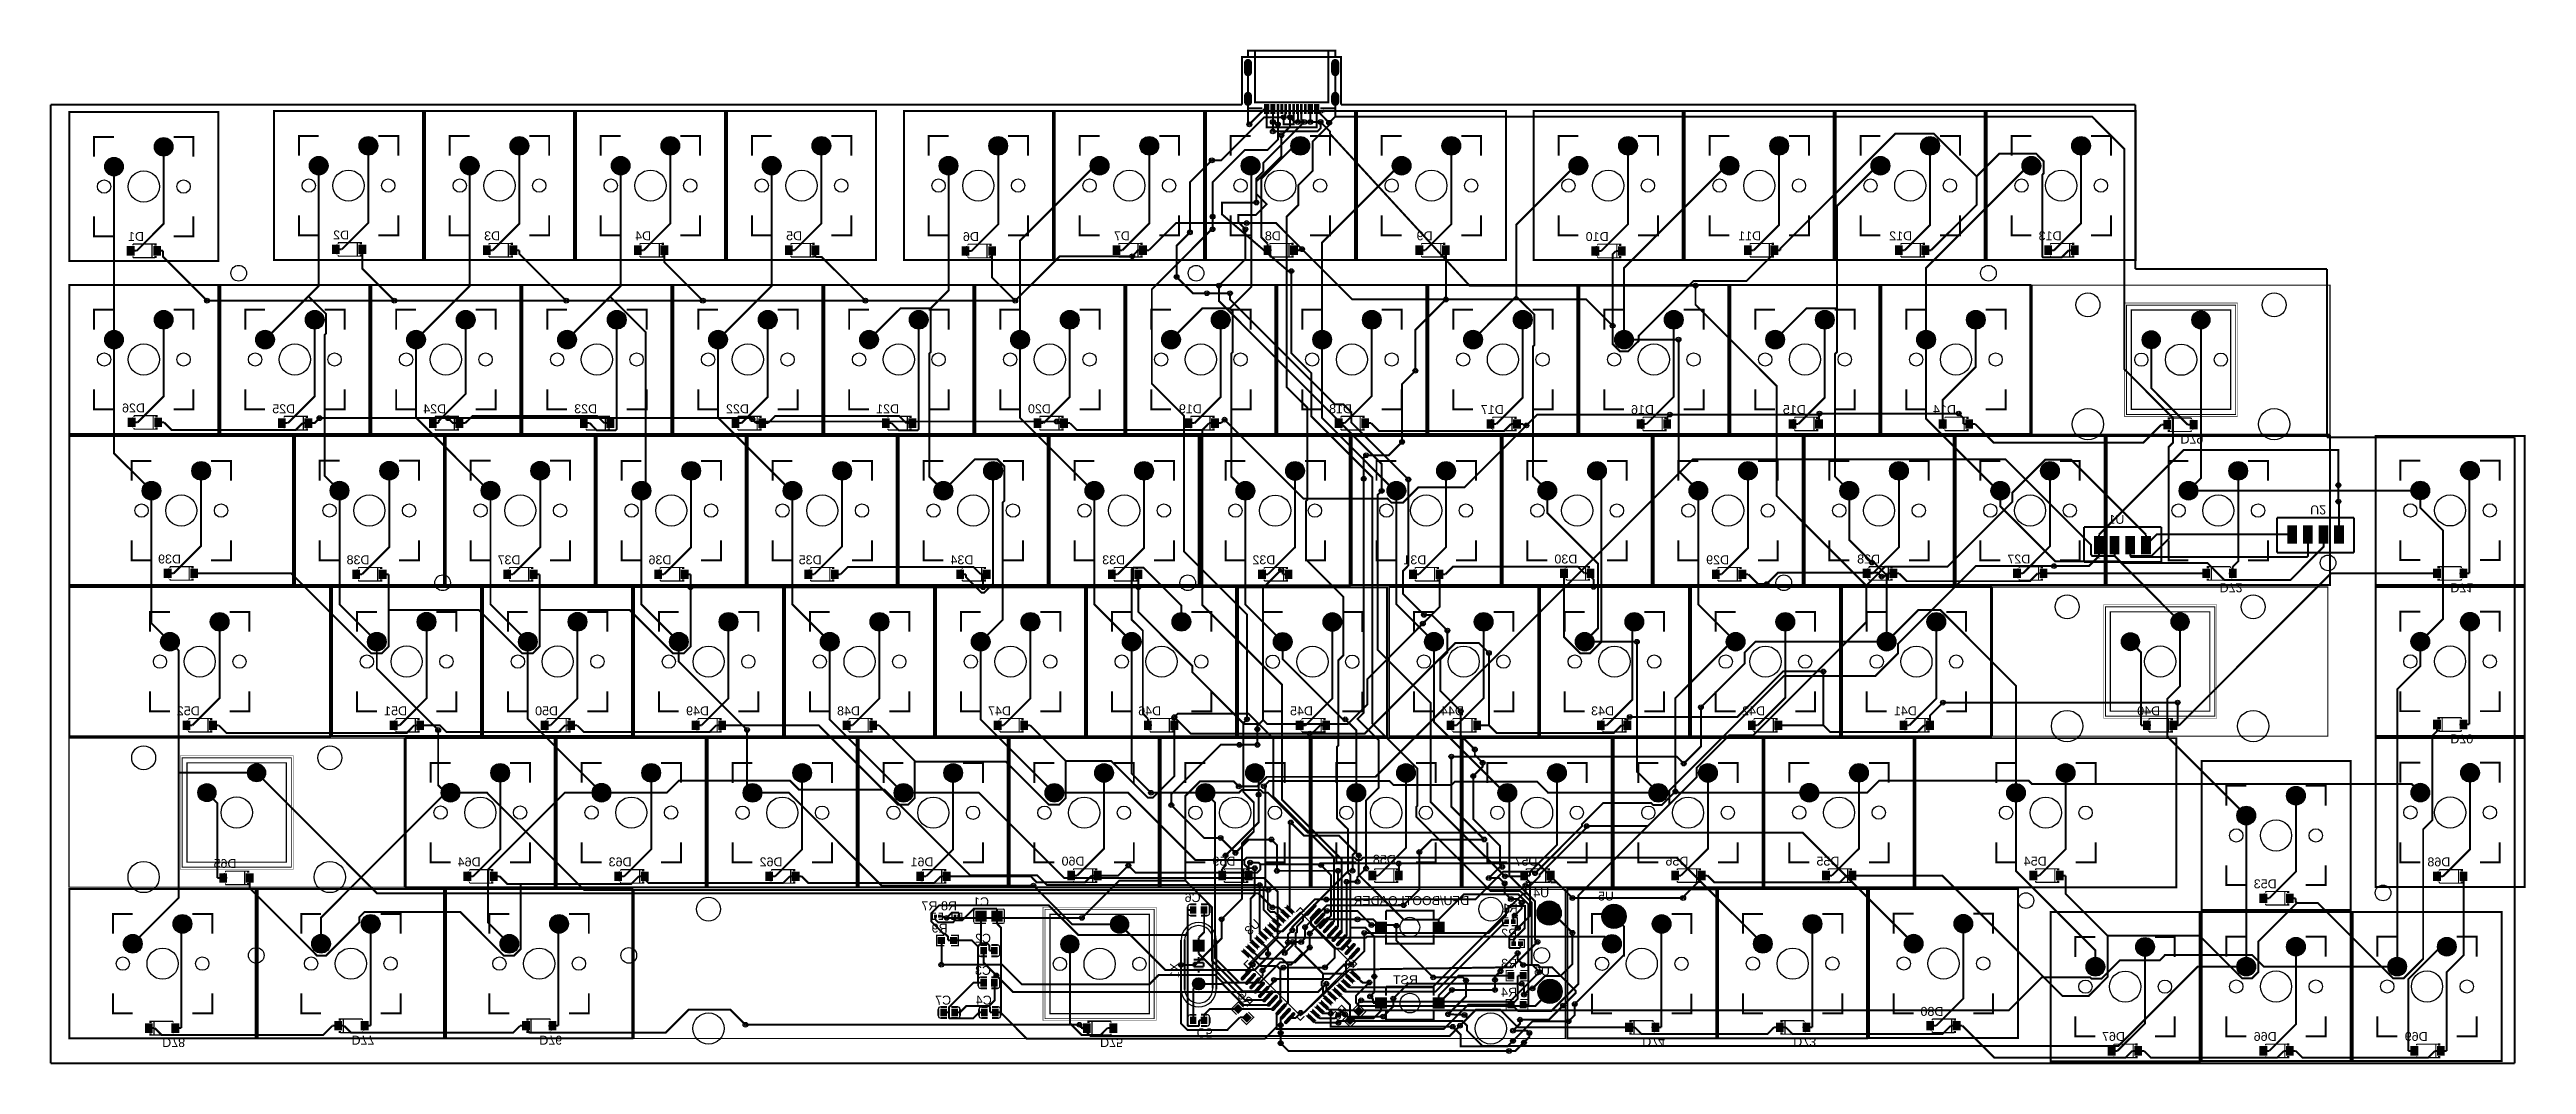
# Model space of a CAD drawing. Header units: millimetres. Extents: x -189 to 128, y -22 to 108.
import ezdxf

# ---------------------------------------------------------------- set-up
doc = ezdxf.new("R2010")
doc.units = ezdxf.units.MM
for name, color, linetype, true_color in [('BoardOutLine', 7, 'Continuous', 0xff00ff), ('BottomLayer', 7, 'Continuous', 0x0000ff), ('BottomPasteMaskLayer', 7, 'Continuous', 0x800000), ('BottomSilkLayer', 7, 'Continuous', 0x66cc33), ('BottomSolderMaskLayer', 7, 'Continuous', 0xaa00ff), ('Document', 7, 'Continuous', 0xffffff), ('Hole', 7, 'Continuous', 0x222222), ('Mechanical', 7, 'Continuous', 0xf022f0), ('Multi-Layer', 7, 'Continuous', 0xc0c0c0), ('TopLayer', 7, 'Continuous', 0xff0000), ('TopPasteMaskLayer', 7, 'Continuous', 0x808080), ('TopSilkLayer', 7, 'Continuous', 0xffcc00), ('TopSolderMaskLayer', 7, 'Continuous', 0x800080)]:
    doc.layers.add(name, color=color, linetype=linetype, true_color=true_color)
doc.styles.get("Standard").update_dxf_attribs({"font": 'arial.ttf'})

msp = doc.modelspace()

# ---------------------------------------------------------------- texts
at = {"layer": 'BottomSilkLayer', "text_generation_flag": 2}
for s, height, p in [('D1', 1.143, (-176.61, 83.41)), ('D2', 1.143, (-150.38, 83.59)), ('D3', 1.143, (-131.08, 83.49)), ('D4', 1.143, (-111.78, 83.49)), ('D5', 1.143, (-92.48, 83.49)), ('D6', 1.143, (-69.88, 83.39)), ('D7', 1.143, (-50.58, 83.49)), ('D8', 1.143, (-31.28, 83.49)), ('D9', 1.143, (-11.88, 83.49)), ('D10', 1.143, (10.62, 83.39)), ('D11', 1.143, (30.12, 83.49)), ('D12', 1.143, (49.42, 83.49)), ('D13', 1.143, (68.52, 83.49)), ('D26', 1.143, (-176.48, 61.49)), ('D25', 1.143, (-157.28, 61.39)), ('D24', 1.143, (-137.98, 61.39)), ('D23', 1.143, (-118.68, 61.39)), ('D22', 1.143, (-99.28, 61.39)), ('D21', 1.143, (-80.08, 61.39)), ('D20', 1.143, (-60.68, 61.39)), ('D19', 1.143, (-41.38, 61.39)), ('D18', 1.143, (-22.18, 61.39)), ('D17', 1.143, (-2.78, 61.29)), ('D16', 1.143, (16.42, 61.29)), ('D15', 1.143, (35.82, 61.29)), ('D14', 1.143, (55.02, 61.29)), ('U1', 1.143, (76.55, 47.26)), ('D39', 1.143, (-171.88, 42.19)), ('D38', 1.143, (-147.78, 42.09)), ('D37', 1.143, (-128.48, 42.09)), ('D36', 1.143, (-109.18, 42.09)), ('D35', 1.143, (-89.98, 42.09)), ('D34', 1.143, (-70.58, 42.09)), ('D33', 1.143, (-51.18, 42.09)), ('D32', 1.143, (-31.98, 42.09)), ('D31', 1.143, (-12.68, 42.09)), ('D30', 1.143, (6.62, 42.19)), ('D29', 1.143, (26.02, 42.09)), ('D28', 1.143, (45.32, 42.19)), ('D27', 1.143, (64.52, 42.19)), ('1', 0.508, (73.52, 42.84)), ('D52', 1.143, (-169.48, 22.79)), ('D51', 1.143, (-142.98, 22.79)), ('D50', 1.143, (-123.68, 22.79)), ('D49', 1.143, (-104.38, 22.79)), ('D48', 1.143, (-85.08, 22.79)), ('D47', 1.143, (-65.78, 22.79)), ('D46', 1.143, (-46.58, 22.79)), ('D45', 1.143, (-27.18, 22.79)), ('D44', 1.143, (-7.88, 22.79)), ('D43', 1.143, (11.32, 22.79)), ('D42', 1.143, (30.62, 22.79)), ('D41', 1.143, (50.02, 22.79)), ('D40', 1.143, (81.12, 22.79)), ('D65', 1.143, (-164.78, 3.29)), ('D64', 1.143, (-133.58, 3.49)), ('D63', 1.143, (-114.28, 3.49)), ('D62', 1.143, (-94.98, 3.49)), ('D61', 1.143, (-75.68, 3.49)), ('D60', 1.143, (-56.38, 3.59)), ('D59', 1.143, (-37.08, 3.59)), ('D58', 1.143, (-16.58, 3.82)), ('D57', 1.143, (1.52, 3.59)), ('D56', 1.143, (20.82, 3.59)), ('D55', 1.143, (40.12, 3.59)), ('D54', 1.143, (66.62, 3.59)), ('D68', 1.143, (118.22, 3.49)), ('C6', 1.143, (-41.53, -1.07)), ('U4', 1.143, (3.02, -0.45)), ('U5', 1.143, (11.3, -0.87)), ('D53', 1.143, (96.02, 0.69)), ('R7', 1.143, (-75.18, -2.12)), ('R8', 1.143, (-72.68, -2.12)), ('C1', 1.143, (-68.58, -1.61)), ('DFU/BOOTLOADER', 1.143, (-7.2, -1.46)), ('R1', 1.143, (-1, -2.4)), ('R9', 1.143, (-73.88, -4.97)), ('C2', 1.143, (-68.33, -6.27)), ('R2', 1.143, (-1.08, -5.62)), ('C3', 1.143, (-68.33, -10.37)), ('R3', 1.143, (-1.08, -9.47)), ('U6', 1.143, (3.12, -10.45)), ('RST', 1.143, (-13.76, -11.56)), ('R4', 1.143, (-1.08, -13.17)), ('C7', 1.143, (-73.43, -14.17)), ('C4', 1.143, (-68.23, -14.17)), ('D80', 1.143, (53.42, -15.61)), ('D67', 1.143, (76.62, -18.81)), ('D66', 1.143, (96.02, -18.81)), ('D69', 1.143, (115.32, -18.81))]:
    msp.add_text(s, height=height, dxfattribs=at).set_placement(p)
for s, height, rotation, p in [('D79', 1.143, 180, (83.72, 58.65)), ('U2', 1.143, 180, (100.3, 49.6)), ('1', 0.508, 180, (103.79, 47.58)), ('D72', 1.143, 180, (88.72, 39.65)), ('D71', 1.143, 180, (118.22, 39.65)), ('D70', 1.143, 180, (118.22, 20.35)), ('U3', 1.143, 45, (-33.81, -3.95)), ('X1', 1.143, 90, (-44.32, -8.83)), ('R6', 1.143, 315, (-35.47, -14.56)), ('R5', 1.143, 45, (-22.6, -14.86)), ('D78', 1.143, 180, (-174.28, -18.45)), ('D77', 1.143, 180, (-150.08, -18.15)), ('D76', 1.143, 180, (-126.08, -18.15)), ('D75', 1.143, 180, (-54.38, -18.45)), ('C5', 1.143, 180, (-42.04, -17.2)), ('D74', 1.143, 180, (14.92, -18.35)), ('D73', 1.143, 180, (34.22, -18.35))]:
    msp.add_text(s, height=height, rotation=rotation, dxfattribs=at).set_placement(p)

# ---------------------------------------------------------------- hatches: boundary and pattern name
at = {"layer": 'BottomLayer'}
for points in [[(-177.83, 82.71), (-178.78, 82.71), (-178.78, 81.56), (-177.83, 81.56)], [(-174.45, 82.71), (-175.4, 82.71), (-175.4, 81.56), (-174.45, 81.56)], [(-151.6, 82.89), (-152.55, 82.89), (-152.55, 81.74), (-151.6, 81.74)], [(-148.22, 82.89), (-149.17, 82.89), (-149.17, 81.74), (-148.22, 81.74)], [(-132.3, 82.79), (-133.25, 82.79), (-133.25, 81.64), (-132.3, 81.64)], [(-128.92, 82.79), (-129.87, 82.79), (-129.87, 81.64), (-128.92, 81.64)], [(-113, 82.79), (-113.95, 82.79), (-113.95, 81.64), (-113, 81.64)], [(-109.62, 82.79), (-110.57, 82.79), (-110.57, 81.64), (-109.62, 81.64)], [(-93.7, 82.79), (-94.65, 82.79), (-94.65, 81.64), (-93.7, 81.64)], [(-90.32, 82.79), (-91.27, 82.79), (-91.27, 81.64), (-90.32, 81.64)], [(-71.1, 82.69), (-72.05, 82.69), (-72.05, 81.54), (-71.1, 81.54)], [(-67.72, 82.69), (-68.67, 82.69), (-68.67, 81.54), (-67.72, 81.54)], [(-51.8, 82.79), (-52.75, 82.79), (-52.75, 81.64), (-51.8, 81.64)], [(-48.42, 82.79), (-49.37, 82.79), (-49.37, 81.64), (-48.42, 81.64)], [(-32.5, 82.79), (-33.45, 82.79), (-33.45, 81.64), (-32.5, 81.64)], [(-29.12, 82.79), (-30.07, 82.79), (-30.07, 81.64), (-29.12, 81.64)], [(-13.1, 82.79), (-14.05, 82.79), (-14.05, 81.64), (-13.1, 81.64)], [(-9.72, 82.79), (-10.67, 82.79), (-10.67, 81.64), (-9.72, 81.64)], [(9.4, 82.69), (8.45, 82.69), (8.45, 81.54), (9.4, 81.54)], [(12.78, 82.69), (11.83, 82.69), (11.83, 81.54), (12.78, 81.54)], [(28.9, 82.79), (27.95, 82.79), (27.95, 81.64), (28.9, 81.64)], [(32.28, 82.79), (31.33, 82.79), (31.33, 81.64), (32.28, 81.64)], [(48.2, 82.79), (47.25, 82.79), (47.25, 81.64), (48.2, 81.64)], [(51.58, 82.79), (50.63, 82.79), (50.63, 81.64), (51.58, 81.64)], [(67.3, 82.79), (66.35, 82.79), (66.35, 81.64), (67.3, 81.64)], [(70.68, 82.79), (69.73, 82.79), (69.73, 81.64), (70.68, 81.64)], [(-177.7, 60.79), (-178.65, 60.79), (-178.65, 59.64), (-177.7, 59.64)], [(-174.32, 60.79), (-175.27, 60.79), (-175.27, 59.64), (-174.32, 59.64)], [(-158.5, 60.69), (-159.45, 60.69), (-159.45, 59.54), (-158.5, 59.54)], [(-155.12, 60.69), (-156.07, 60.69), (-156.07, 59.54), (-155.12, 59.54)], [(-139.2, 60.69), (-140.15, 60.69), (-140.15, 59.54), (-139.2, 59.54)], [(-135.82, 60.69), (-136.77, 60.69), (-136.77, 59.54), (-135.82, 59.54)], [(-119.9, 60.69), (-120.85, 60.69), (-120.85, 59.54), (-119.9, 59.54)], [(-116.52, 60.69), (-117.47, 60.69), (-117.47, 59.54), (-116.52, 59.54)], [(-100.5, 60.69), (-101.45, 60.69), (-101.45, 59.54), (-100.5, 59.54)], [(-97.12, 60.69), (-98.07, 60.69), (-98.07, 59.54), (-97.12, 59.54)], [(-81.3, 60.69), (-82.25, 60.69), (-82.25, 59.54), (-81.3, 59.54)], [(-77.92, 60.69), (-78.87, 60.69), (-78.87, 59.54), (-77.92, 59.54)], [(-61.9, 60.69), (-62.85, 60.69), (-62.85, 59.54), (-61.9, 59.54)], [(-58.52, 60.69), (-59.47, 60.69), (-59.47, 59.54), (-58.52, 59.54)], [(-42.6, 60.69), (-43.55, 60.69), (-43.55, 59.54), (-42.6, 59.54)], [(-39.22, 60.69), (-40.17, 60.69), (-40.17, 59.54), (-39.22, 59.54)], [(-23.4, 60.69), (-24.35, 60.69), (-24.35, 59.54), (-23.4, 59.54)], [(-20.02, 60.69), (-20.97, 60.69), (-20.97, 59.54), (-20.02, 59.54)], [(-4, 60.59), (-4.95, 60.59), (-4.95, 59.44), (-4, 59.44)], [(-0.62, 60.59), (-1.57, 60.59), (-1.57, 59.44), (-0.62, 59.44)], [(15.2, 60.59), (14.25, 60.59), (14.25, 59.44), (15.2, 59.44)], [(18.58, 60.59), (17.63, 60.59), (17.63, 59.44), (18.58, 59.44)], [(34.6, 60.59), (33.65, 60.59), (33.65, 59.44), (34.6, 59.44)], [(37.98, 60.59), (37.03, 60.59), (37.03, 59.44), (37.98, 59.44)], [(53.8, 60.59), (52.85, 60.59), (52.85, 59.44), (53.8, 59.44)], [(57.18, 60.59), (56.23, 60.59), (56.23, 59.44), (57.18, 59.44)], [(81.55, 59.34), (82.5, 59.34), (82.5, 60.49), (81.55, 60.49)], [(84.93, 59.34), (85.88, 59.34), (85.88, 60.49), (84.93, 60.49)], [(-173.1, 41.49), (-174.05, 41.49), (-174.05, 40.34), (-173.1, 40.34)], [(-169.72, 41.49), (-170.67, 41.49), (-170.67, 40.34), (-169.72, 40.34)], [(-149, 41.39), (-149.95, 41.39), (-149.95, 40.24), (-149, 40.24)], [(-145.62, 41.39), (-146.57, 41.39), (-146.57, 40.24), (-145.62, 40.24)], [(-129.7, 41.39), (-130.65, 41.39), (-130.65, 40.24), (-129.7, 40.24)], [(-126.32, 41.39), (-127.27, 41.39), (-127.27, 40.24), (-126.32, 40.24)], [(-110.4, 41.39), (-111.35, 41.39), (-111.35, 40.24), (-110.4, 40.24)], [(-107.02, 41.39), (-107.97, 41.39), (-107.97, 40.24), (-107.02, 40.24)], [(-91.2, 41.39), (-92.15, 41.39), (-92.15, 40.24), (-91.2, 40.24)], [(-87.82, 41.39), (-88.77, 41.39), (-88.77, 40.24), (-87.82, 40.24)], [(-71.8, 41.39), (-72.75, 41.39), (-72.75, 40.24), (-71.8, 40.24)], [(-68.42, 41.39), (-69.37, 41.39), (-69.37, 40.24), (-68.42, 40.24)], [(-52.4, 41.39), (-53.35, 41.39), (-53.35, 40.24), (-52.4, 40.24)], [(-49.02, 41.39), (-49.97, 41.39), (-49.97, 40.24), (-49.02, 40.24)], [(-33.2, 41.39), (-34.15, 41.39), (-34.15, 40.24), (-33.2, 40.24)], [(-29.82, 41.39), (-30.77, 41.39), (-30.77, 40.24), (-29.82, 40.24)], [(-13.9, 41.39), (-14.85, 41.39), (-14.85, 40.24), (-13.9, 40.24)], [(-10.52, 41.39), (-11.47, 41.39), (-11.47, 40.24), (-10.52, 40.24)], [(5.4, 41.49), (4.45, 41.49), (4.45, 40.34), (5.4, 40.34)], [(8.78, 41.49), (7.83, 41.49), (7.83, 40.34), (8.78, 40.34)], [(24.8, 41.39), (23.85, 41.39), (23.85, 40.24), (24.8, 40.24)], [(28.18, 41.39), (27.23, 41.39), (27.23, 40.24), (28.18, 40.24)], [(44.1, 41.49), (43.15, 41.49), (43.15, 40.34), (44.1, 40.34)], [(47.48, 41.49), (46.53, 41.49), (46.53, 40.34), (47.48, 40.34)], [(63.3, 41.49), (62.35, 41.49), (62.35, 40.34), (63.3, 40.34)], [(66.68, 41.49), (65.73, 41.49), (65.73, 40.34), (66.68, 40.34)], [(86.55, 40.34), (87.5, 40.34), (87.5, 41.49), (86.55, 41.49)], [(89.93, 40.34), (90.88, 40.34), (90.88, 41.49), (89.93, 41.49)], [(116.05, 40.34), (117, 40.34), (117, 41.49), (116.05, 41.49)], [(119.43, 40.34), (120.38, 40.34), (120.38, 41.49), (119.43, 41.49)], [(116.05, 21.04), (117, 21.04), (117, 22.19), (116.05, 22.19)], [(119.43, 21.04), (120.38, 21.04), (120.38, 22.19), (119.43, 22.19)], [(-170.7, 22.09), (-171.65, 22.09), (-171.65, 20.94), (-170.7, 20.94)], [(-167.32, 22.09), (-168.27, 22.09), (-168.27, 20.94), (-167.32, 20.94)], [(-144.2, 22.09), (-145.15, 22.09), (-145.15, 20.94), (-144.2, 20.94)], [(-140.82, 22.09), (-141.77, 22.09), (-141.77, 20.94), (-140.82, 20.94)], [(-124.9, 22.09), (-125.85, 22.09), (-125.85, 20.94), (-124.9, 20.94)], [(-121.52, 22.09), (-122.47, 22.09), (-122.47, 20.94), (-121.52, 20.94)], [(-105.6, 22.09), (-106.55, 22.09), (-106.55, 20.94), (-105.6, 20.94)], [(-102.22, 22.09), (-103.17, 22.09), (-103.17, 20.94), (-102.22, 20.94)], [(-86.3, 22.09), (-87.25, 22.09), (-87.25, 20.94), (-86.3, 20.94)], [(-82.92, 22.09), (-83.87, 22.09), (-83.87, 20.94), (-82.92, 20.94)], [(-67, 22.09), (-67.95, 22.09), (-67.95, 20.94), (-67, 20.94)], [(-63.62, 22.09), (-64.57, 22.09), (-64.57, 20.94), (-63.62, 20.94)], [(-47.8, 22.09), (-48.75, 22.09), (-48.75, 20.94), (-47.8, 20.94)], [(-44.42, 22.09), (-45.37, 22.09), (-45.37, 20.94), (-44.42, 20.94)], [(-28.4, 22.09), (-29.35, 22.09), (-29.35, 20.94), (-28.4, 20.94)], [(-25.02, 22.09), (-25.97, 22.09), (-25.97, 20.94), (-25.02, 20.94)], [(-9.1, 22.09), (-10.05, 22.09), (-10.05, 20.94), (-9.1, 20.94)], [(-5.72, 22.09), (-6.67, 22.09), (-6.67, 20.94), (-5.72, 20.94)], [(10.1, 22.09), (9.15, 22.09), (9.15, 20.94), (10.1, 20.94)], [(13.48, 22.09), (12.53, 22.09), (12.53, 20.94), (13.48, 20.94)], [(29.4, 22.09), (28.45, 22.09), (28.45, 20.94), (29.4, 20.94)], [(32.78, 22.09), (31.83, 22.09), (31.83, 20.94), (32.78, 20.94)], [(48.8, 22.09), (47.85, 22.09), (47.85, 20.94), (48.8, 20.94)], [(52.18, 22.09), (51.23, 22.09), (51.23, 20.94), (52.18, 20.94)], [(79.9, 22.09), (78.95, 22.09), (78.95, 20.94), (79.9, 20.94)], [(83.28, 22.09), (82.33, 22.09), (82.33, 20.94), (83.28, 20.94)], [(-166, 2.59), (-166.95, 2.59), (-166.95, 1.44), (-166, 1.44)], [(-162.62, 2.59), (-163.57, 2.59), (-163.57, 1.44), (-162.62, 1.44)], [(-134.8, 2.79), (-135.75, 2.79), (-135.75, 1.64), (-134.8, 1.64)], [(-131.42, 2.79), (-132.37, 2.79), (-132.37, 1.64), (-131.42, 1.64)], [(-115.5, 2.79), (-116.45, 2.79), (-116.45, 1.64), (-115.5, 1.64)], [(-112.12, 2.79), (-113.07, 2.79), (-113.07, 1.64), (-112.12, 1.64)], [(-96.2, 2.79), (-97.15, 2.79), (-97.15, 1.64), (-96.2, 1.64)], [(-92.82, 2.79), (-93.77, 2.79), (-93.77, 1.64), (-92.82, 1.64)], [(-76.9, 2.79), (-77.85, 2.79), (-77.85, 1.64), (-76.9, 1.64)], [(-73.52, 2.79), (-74.47, 2.79), (-74.47, 1.64), (-73.52, 1.64)], [(-57.6, 2.89), (-58.55, 2.89), (-58.55, 1.74), (-57.6, 1.74)], [(-54.22, 2.89), (-55.17, 2.89), (-55.17, 1.74), (-54.22, 1.74)], [(-38.3, 2.89), (-39.25, 2.89), (-39.25, 1.74), (-38.3, 1.74)], [(-34.92, 2.89), (-35.87, 2.89), (-35.87, 1.74), (-34.92, 1.74)], [(-19.1, 2.89), (-20.05, 2.89), (-20.05, 1.74), (-19.1, 1.74)], [(-15.72, 2.89), (-16.67, 2.89), (-16.67, 1.74), (-15.72, 1.74)], [(0.3, 2.89), (-0.65, 2.89), (-0.65, 1.74), (0.3, 1.74)], [(3.68, 2.89), (2.73, 2.89), (2.73, 1.74), (3.68, 1.74)], [(19.6, 2.89), (18.65, 2.89), (18.65, 1.74), (19.6, 1.74)], [(22.98, 2.89), (22.03, 2.89), (22.03, 1.74), (22.98, 1.74)], [(38.9, 2.89), (37.95, 2.89), (37.95, 1.74), (38.9, 1.74)], [(42.28, 2.89), (41.33, 2.89), (41.33, 1.74), (42.28, 1.74)], [(65.4, 2.89), (64.45, 2.89), (64.45, 1.74), (65.4, 1.74)], [(68.78, 2.89), (67.83, 2.89), (67.83, 1.74), (68.78, 1.74)], [(117, 2.79), (116.05, 2.79), (116.05, 1.64), (117, 1.64)], [(120.38, 2.79), (119.43, 2.79), (119.43, 1.64), (120.38, 1.64)], [(-75.27, -3.04), (-75.27, -2.72), (-75.58, -2.72), (-75.58, -3.04)], [(-75.09, -3.04), (-75.09, -2.72), (-74.79, -2.72), (-74.79, -3.04)], [(-72.77, -3.04), (-72.77, -2.72), (-73.08, -2.72), (-73.08, -3.04)], [(-72.59, -3.04), (-72.59, -2.72), (-72.29, -2.72), (-72.29, -3.04)], [(-68.91, -3.56), (-68.91, -2.21), (-70.32, -2.21), (-70.32, -3.56)], [(-68.26, -3.56), (-68.26, -2.21), (-66.85, -2.21), (-66.85, -3.56)], [(-42.08, -1.63), (-42.88, -1.63), (-42.88, -2.53), (-42.08, -2.53)], [(-40.68, -1.63), (-41.48, -1.63), (-41.48, -2.53), (-40.68, -2.53)], [(-32.17, -3.06, -0.785398), (-32.48, -3.37), (-31.45, -4.4, -0.785398), (-31.14, -4.09)], [(-31.61, -2.5, -0.785398), (-31.92, -2.82), (-30.89, -3.84, -0.785398), (-30.58, -3.53)], [(-31.05, -1.95, -0.785398), (-31.36, -2.26), (-30.34, -3.29, -0.785398), (-30.02, -2.98)], [(-30.5, -1.39, -0.785398), (-30.81, -1.7), (-29.78, -2.73, -0.785398), (-29.47, -2.42)], [(-27.79, -2.73, -0.785398), (-28.1, -2.42), (-27.07, -1.39, -0.785398), (-26.76, -1.7)], [(-27.23, -3.29, -0.785398), (-27.54, -2.98), (-26.51, -1.95, -0.785398), (-26.2, -2.26)], [(-26.67, -3.84, -0.785398), (-26.99, -3.53), (-25.96, -2.5, -0.785398), (-25.65, -2.82)], [(-26.12, -4.4, -0.785398), (-26.43, -4.09), (-25.4, -3.06, -0.785398), (-25.09, -3.37)], [(94.8, -0.01), (93.85, -0.01), (93.85, -1.16), (94.8, -1.16)], [(98.18, -0.01), (97.23, -0.01), (97.23, -1.16), (98.18, -1.16)], [(-74.23, -6.41), (-74.23, -5.55), (-75.04, -5.55), (-75.04, -6.41)], [(-73.53, -6.41), (-73.53, -5.55), (-72.73, -5.55), (-72.73, -6.41)], [(-34.95, -5.84, -0.785398), (-35.26, -6.16), (-34.23, -7.18, -0.785398), (-33.92, -6.87)], [(-34.39, -5.29, -0.785398), (-34.7, -5.6), (-33.68, -6.63, -0.785398), (-33.36, -6.32)], [(-33.84, -4.73, -0.785398), (-34.15, -5.04), (-33.12, -6.07, -0.785398), (-32.81, -5.76)], [(-33.28, -4.17, -0.785398), (-33.59, -4.49), (-32.56, -5.51, -0.785398), (-32.25, -5.2)], [(-32.72, -3.62, -0.785398), (-33.03, -3.93), (-32.01, -4.96, -0.785398), (-31.69, -4.65)], [(-25.56, -4.96, -0.785398), (-25.87, -4.65), (-24.84, -3.62, -0.785398), (-24.53, -3.93)], [(-25, -5.51, -0.785398), (-25.32, -5.2), (-24.29, -4.17, -0.785398), (-23.98, -4.49)], [(-24.45, -6.07, -0.785398), (-24.76, -5.76), (-23.73, -4.73, -0.785398), (-23.42, -5.04)], [(-23.89, -6.63, -0.785398), (-24.2, -6.32), (-23.17, -5.29, -0.785398), (-22.86, -5.6)], [(-23.33, -7.18, -0.785398), (-23.65, -6.87), (-22.62, -5.84, -0.785398), (-22.31, -6.16)], [(-17.72, -3.58), (-19.22, -3.58), (-19.22, -4.98), (-17.72, -4.98)], [(-10.35, -3.58), (-11.85, -3.58), (-11.85, -4.98), (-10.35, -4.98)], [(-2.13, -3.85), (-2.13, -3.31), (-2.7, -3.31), (-2.7, -3.85)], [(-1.83, -3.85), (-1.83, -3.31), (-1.27, -3.31), (-1.27, -3.85)], [(-1.23, -6.65), (-1.23, -6.11), (-1.8, -6.11), (-1.8, -6.65)], [(-0.93, -6.65), (-0.93, -6.11), (-0.37, -6.11), (-0.37, -6.65)], [(-68.88, -6.83), (-69.68, -6.83), (-69.68, -7.73), (-68.88, -7.73)], [(-67.48, -6.83), (-68.28, -6.83), (-68.28, -7.73), (-67.48, -7.73)], [(-36.06, -6.96, -0.785398), (-36.38, -7.27), (-35.35, -8.3, -0.785398), (-35.03, -7.99)], [(-35.51, -6.4, -0.785398), (-35.82, -6.71), (-34.79, -7.74, -0.785398), (-34.48, -7.43)], [(-22.78, -7.74, -0.785398), (-23.09, -7.43), (-22.06, -6.4, -0.785398), (-21.75, -6.71)], [(-22.22, -8.3, -0.785398), (-22.53, -7.99), (-21.5, -6.96, -0.785398), (-21.19, -7.27)], [(-68.88, -10.93), (-69.68, -10.93), (-69.68, -11.83), (-68.88, -11.83)], [(-67.48, -10.93), (-68.28, -10.93), (-68.28, -11.83), (-67.48, -11.83)], [(-36.06, -11.01, -0.785398), (-36.38, -10.69), (-35.35, -9.67, -0.785398), (-35.03, -9.98)], [(-35.51, -11.56, -0.785398), (-35.82, -11.25), (-34.79, -10.22, -0.785398), (-34.48, -10.53)], [(-34.95, -12.12, -0.785398), (-35.26, -11.81), (-34.23, -10.78, -0.785398), (-33.92, -11.09)], [(-34.39, -12.68, -0.785398), (-34.7, -12.36), (-33.68, -11.34, -0.785398), (-33.36, -11.65)], [(-33.84, -13.23, -0.785398), (-34.15, -12.92), (-33.12, -11.89, -0.785398), (-32.81, -12.2)], [(-33.28, -13.79, -0.785398), (-33.59, -13.48), (-32.56, -12.45, -0.785398), (-32.25, -12.76)], [(-25, -12.45, -0.785398), (-25.32, -12.76), (-24.29, -13.79, -0.785398), (-23.98, -13.48)], [(-24.45, -11.89, -0.785398), (-24.76, -12.2), (-23.73, -13.23, -0.785398), (-23.42, -12.92)], [(-23.89, -11.34, -0.785398), (-24.2, -11.65), (-23.17, -12.68, -0.785398), (-22.86, -12.36)], [(-23.33, -10.78, -0.785398), (-23.65, -11.09), (-22.62, -12.12, -0.785398), (-22.31, -11.81)], [(-22.78, -10.22, -0.785398), (-23.09, -10.53), (-22.06, -11.56, -0.785398), (-21.75, -11.25)], [(-22.22, -9.67, -0.785398), (-22.53, -9.98), (-21.5, -11.01, -0.785398), (-21.19, -10.69)], [(-1.43, -10.91), (-1.43, -10.05), (-2.24, -10.05), (-2.24, -10.91)], [(-0.73, -10.91), (-0.73, -10.05), (0.07, -10.05), (0.07, -10.91)], [(-73.98, -14.73), (-74.78, -14.73), (-74.78, -15.63), (-73.98, -15.63)], [(-72.58, -14.73), (-73.38, -14.73), (-73.38, -15.63), (-72.58, -15.63)], [(-68.78, -14.73), (-69.58, -14.73), (-69.58, -15.63), (-68.78, -15.63)], [(-67.38, -14.73), (-68.18, -14.73), (-68.18, -15.63), (-67.38, -15.63)], [(-42.88, -16.63), (-42.08, -16.63), (-42.08, -15.73), (-42.88, -15.73)], [(-41.48, -16.63), (-40.68, -16.63), (-40.68, -15.73), (-41.48, -15.73)], [(-36.74, -15.34), (-36.13, -14.73), (-36.7, -14.16), (-37.31, -14.77)], [(-36.24, -15.83), (-35.63, -15.22), (-35.06, -15.79), (-35.67, -16.41)], [(-32.72, -14.35, -0.785398), (-33.03, -14.03), (-32.01, -13.01, -0.785398), (-31.69, -13.32)], [(-32.17, -14.9, -0.785398), (-32.48, -14.59), (-31.45, -13.56, -0.785398), (-31.14, -13.87)], [(-31.61, -15.46, -0.785398), (-31.92, -15.15), (-30.89, -14.12, -0.785398), (-30.58, -14.43)], [(-31.05, -16.02, -0.785398), (-31.36, -15.7), (-30.34, -14.68, -0.785398), (-30.02, -14.99)], [(-30.5, -16.57, -0.785398), (-30.81, -16.26), (-29.78, -15.23, -0.785398), (-29.47, -15.54)], [(-27.79, -15.23, -0.785398), (-28.1, -15.54), (-27.07, -16.57, -0.785398), (-26.76, -16.26)], [(-27.23, -14.68, -0.785398), (-27.54, -14.99), (-26.51, -16.02, -0.785398), (-26.2, -15.7)], [(-26.67, -14.12, -0.785398), (-26.99, -14.43), (-25.96, -15.46, -0.785398), (-25.65, -15.15)], [(-26.12, -13.56, -0.785398), (-26.43, -13.87), (-25.4, -14.9, -0.785398), (-25.09, -14.59)], [(-25.56, -13.01, -0.785398), (-25.87, -13.32), (-24.84, -14.35, -0.785398), (-24.53, -14.03)], [(-21.83, -16.13), (-22.44, -15.52), (-23.01, -16.09), (-22.4, -16.71)], [(-21.33, -15.64), (-21.94, -15.03), (-21.37, -14.46), (-20.76, -15.07)], [(-17.72, -13.28), (-19.22, -13.28), (-19.22, -14.68), (-17.72, -14.68)], [(-10.35, -13.28), (-11.85, -13.28), (-11.85, -14.68), (-10.35, -14.68)], [(-1.43, -14.61), (-1.43, -13.75), (-2.24, -13.75), (-2.24, -14.61)], [(-0.73, -14.61), (-0.73, -13.75), (0.07, -13.75), (0.07, -14.61)], [(-176.45, -17.76), (-175.5, -17.76), (-175.5, -16.61), (-176.45, -16.61)], [(-173.07, -17.76), (-172.12, -17.76), (-172.12, -16.61), (-173.07, -16.61)], [(-152.25, -17.46), (-151.3, -17.46), (-151.3, -16.31), (-152.25, -16.31)], [(-148.87, -17.46), (-147.92, -17.46), (-147.92, -16.31), (-148.87, -16.31)], [(-128.25, -17.46), (-127.3, -17.46), (-127.3, -16.31), (-128.25, -16.31)], [(-124.87, -17.46), (-123.92, -17.46), (-123.92, -16.31), (-124.87, -16.31)], [(-56.55, -17.76), (-55.6, -17.76), (-55.6, -16.61), (-56.55, -16.61)], [(-53.17, -17.76), (-52.22, -17.76), (-52.22, -16.61), (-53.17, -16.61)], [(12.75, -17.66), (13.7, -17.66), (13.7, -16.51), (12.75, -16.51)], [(16.13, -17.66), (17.08, -17.66), (17.08, -16.51), (16.13, -16.51)], [(32.05, -17.66), (33, -17.66), (33, -16.51), (32.05, -16.51)], [(35.43, -17.66), (36.38, -17.66), (36.38, -16.51), (35.43, -16.51)], [(52.2, -16.31), (51.25, -16.31), (51.25, -17.46), (52.2, -17.46)], [(55.58, -16.31), (54.63, -16.31), (54.63, -17.46), (55.58, -17.46)], [(75.4, -19.51), (74.45, -19.51), (74.45, -20.66), (75.4, -20.66)], [(78.78, -19.51), (77.83, -19.51), (77.83, -20.66), (78.78, -20.66)], [(94.8, -19.51), (93.85, -19.51), (93.85, -20.66), (94.8, -20.66)], [(98.18, -19.51), (97.23, -19.51), (97.23, -20.66), (98.18, -20.66)], [(114.1, -19.51), (113.15, -19.51), (113.15, -20.66), (114.1, -20.66)], [(117.48, -19.51), (116.53, -19.51), (116.53, -20.66), (117.48, -20.66)]]:
    msp.add_hatch(color=256, dxfattribs=at).paths.add_polyline_path(points)
at = {"layer": 'BottomPasteMaskLayer'}
for points in [[(-177.83, 82.71), (-178.78, 82.71), (-178.78, 81.56), (-177.83, 81.56)], [(-174.45, 82.71), (-175.4, 82.71), (-175.4, 81.56), (-174.45, 81.56)], [(-151.6, 82.89), (-152.55, 82.89), (-152.55, 81.74), (-151.6, 81.74)], [(-148.22, 82.89), (-149.17, 82.89), (-149.17, 81.74), (-148.22, 81.74)], [(-132.3, 82.79), (-133.25, 82.79), (-133.25, 81.64), (-132.3, 81.64)], [(-128.92, 82.79), (-129.87, 82.79), (-129.87, 81.64), (-128.92, 81.64)], [(-113, 82.79), (-113.95, 82.79), (-113.95, 81.64), (-113, 81.64)], [(-109.62, 82.79), (-110.57, 82.79), (-110.57, 81.64), (-109.62, 81.64)], [(-93.7, 82.79), (-94.65, 82.79), (-94.65, 81.64), (-93.7, 81.64)], [(-90.32, 82.79), (-91.27, 82.79), (-91.27, 81.64), (-90.32, 81.64)], [(-71.1, 82.69), (-72.05, 82.69), (-72.05, 81.54), (-71.1, 81.54)], [(-67.72, 82.69), (-68.67, 82.69), (-68.67, 81.54), (-67.72, 81.54)], [(-51.8, 82.79), (-52.75, 82.79), (-52.75, 81.64), (-51.8, 81.64)], [(-48.42, 82.79), (-49.37, 82.79), (-49.37, 81.64), (-48.42, 81.64)], [(-32.5, 82.79), (-33.45, 82.79), (-33.45, 81.64), (-32.5, 81.64)], [(-29.12, 82.79), (-30.07, 82.79), (-30.07, 81.64), (-29.12, 81.64)], [(-13.1, 82.79), (-14.05, 82.79), (-14.05, 81.64), (-13.1, 81.64)], [(-9.72, 82.79), (-10.67, 82.79), (-10.67, 81.64), (-9.72, 81.64)], [(9.4, 82.69), (8.45, 82.69), (8.45, 81.54), (9.4, 81.54)], [(12.78, 82.69), (11.83, 82.69), (11.83, 81.54), (12.78, 81.54)], [(28.9, 82.79), (27.95, 82.79), (27.95, 81.64), (28.9, 81.64)], [(32.28, 82.79), (31.33, 82.79), (31.33, 81.64), (32.28, 81.64)], [(48.2, 82.79), (47.25, 82.79), (47.25, 81.64), (48.2, 81.64)], [(51.58, 82.79), (50.63, 82.79), (50.63, 81.64), (51.58, 81.64)], [(67.3, 82.79), (66.35, 82.79), (66.35, 81.64), (67.3, 81.64)], [(70.68, 82.79), (69.73, 82.79), (69.73, 81.64), (70.68, 81.64)], [(-177.7, 60.79), (-178.65, 60.79), (-178.65, 59.64), (-177.7, 59.64)], [(-174.32, 60.79), (-175.27, 60.79), (-175.27, 59.64), (-174.32, 59.64)], [(-158.5, 60.69), (-159.45, 60.69), (-159.45, 59.54), (-158.5, 59.54)], [(-155.12, 60.69), (-156.07, 60.69), (-156.07, 59.54), (-155.12, 59.54)], [(-139.2, 60.69), (-140.15, 60.69), (-140.15, 59.54), (-139.2, 59.54)], [(-135.82, 60.69), (-136.77, 60.69), (-136.77, 59.54), (-135.82, 59.54)], [(-119.9, 60.69), (-120.85, 60.69), (-120.85, 59.54), (-119.9, 59.54)], [(-116.52, 60.69), (-117.47, 60.69), (-117.47, 59.54), (-116.52, 59.54)], [(-100.5, 60.69), (-101.45, 60.69), (-101.45, 59.54), (-100.5, 59.54)], [(-97.12, 60.69), (-98.07, 60.69), (-98.07, 59.54), (-97.12, 59.54)], [(-81.3, 60.69), (-82.25, 60.69), (-82.25, 59.54), (-81.3, 59.54)], [(-77.92, 60.69), (-78.87, 60.69), (-78.87, 59.54), (-77.92, 59.54)], [(-61.9, 60.69), (-62.85, 60.69), (-62.85, 59.54), (-61.9, 59.54)], [(-58.52, 60.69), (-59.47, 60.69), (-59.47, 59.54), (-58.52, 59.54)], [(-42.6, 60.69), (-43.55, 60.69), (-43.55, 59.54), (-42.6, 59.54)], [(-39.22, 60.69), (-40.17, 60.69), (-40.17, 59.54), (-39.22, 59.54)], [(-23.4, 60.69), (-24.35, 60.69), (-24.35, 59.54), (-23.4, 59.54)], [(-20.02, 60.69), (-20.97, 60.69), (-20.97, 59.54), (-20.02, 59.54)], [(-4, 60.59), (-4.95, 60.59), (-4.95, 59.44), (-4, 59.44)], [(-0.62, 60.59), (-1.57, 60.59), (-1.57, 59.44), (-0.62, 59.44)], [(15.2, 60.59), (14.25, 60.59), (14.25, 59.44), (15.2, 59.44)], [(18.58, 60.59), (17.63, 60.59), (17.63, 59.44), (18.58, 59.44)], [(34.6, 60.59), (33.65, 60.59), (33.65, 59.44), (34.6, 59.44)], [(37.98, 60.59), (37.03, 60.59), (37.03, 59.44), (37.98, 59.44)], [(53.8, 60.59), (52.85, 60.59), (52.85, 59.44), (53.8, 59.44)], [(57.18, 60.59), (56.23, 60.59), (56.23, 59.44), (57.18, 59.44)], [(81.55, 59.34), (82.5, 59.34), (82.5, 60.49), (81.55, 60.49)], [(84.93, 59.34), (85.88, 59.34), (85.88, 60.49), (84.93, 60.49)], [(-173.1, 41.49), (-174.05, 41.49), (-174.05, 40.34), (-173.1, 40.34)], [(-169.72, 41.49), (-170.67, 41.49), (-170.67, 40.34), (-169.72, 40.34)], [(-149, 41.39), (-149.95, 41.39), (-149.95, 40.24), (-149, 40.24)], [(-145.62, 41.39), (-146.57, 41.39), (-146.57, 40.24), (-145.62, 40.24)], [(-129.7, 41.39), (-130.65, 41.39), (-130.65, 40.24), (-129.7, 40.24)], [(-126.32, 41.39), (-127.27, 41.39), (-127.27, 40.24), (-126.32, 40.24)], [(-110.4, 41.39), (-111.35, 41.39), (-111.35, 40.24), (-110.4, 40.24)], [(-107.02, 41.39), (-107.97, 41.39), (-107.97, 40.24), (-107.02, 40.24)], [(-91.2, 41.39), (-92.15, 41.39), (-92.15, 40.24), (-91.2, 40.24)], [(-87.82, 41.39), (-88.77, 41.39), (-88.77, 40.24), (-87.82, 40.24)], [(-71.8, 41.39), (-72.75, 41.39), (-72.75, 40.24), (-71.8, 40.24)], [(-68.42, 41.39), (-69.37, 41.39), (-69.37, 40.24), (-68.42, 40.24)], [(-52.4, 41.39), (-53.35, 41.39), (-53.35, 40.24), (-52.4, 40.24)], [(-49.02, 41.39), (-49.97, 41.39), (-49.97, 40.24), (-49.02, 40.24)], [(-33.2, 41.39), (-34.15, 41.39), (-34.15, 40.24), (-33.2, 40.24)], [(-29.82, 41.39), (-30.77, 41.39), (-30.77, 40.24), (-29.82, 40.24)], [(-13.9, 41.39), (-14.85, 41.39), (-14.85, 40.24), (-13.9, 40.24)], [(-10.52, 41.39), (-11.47, 41.39), (-11.47, 40.24), (-10.52, 40.24)], [(5.4, 41.49), (4.45, 41.49), (4.45, 40.34), (5.4, 40.34)], [(8.78, 41.49), (7.83, 41.49), (7.83, 40.34), (8.78, 40.34)], [(24.8, 41.39), (23.85, 41.39), (23.85, 40.24), (24.8, 40.24)], [(28.18, 41.39), (27.23, 41.39), (27.23, 40.24), (28.18, 40.24)], [(44.1, 41.49), (43.15, 41.49), (43.15, 40.34), (44.1, 40.34)], [(47.48, 41.49), (46.53, 41.49), (46.53, 40.34), (47.48, 40.34)], [(63.3, 41.49), (62.35, 41.49), (62.35, 40.34), (63.3, 40.34)], [(66.68, 41.49), (65.73, 41.49), (65.73, 40.34), (66.68, 40.34)], [(86.55, 40.34), (87.5, 40.34), (87.5, 41.49), (86.55, 41.49)], [(89.93, 40.34), (90.88, 40.34), (90.88, 41.49), (89.93, 41.49)], [(116.05, 40.34), (117, 40.34), (117, 41.49), (116.05, 41.49)], [(119.43, 40.34), (120.38, 40.34), (120.38, 41.49), (119.43, 41.49)], [(116.05, 21.04), (117, 21.04), (117, 22.19), (116.05, 22.19)], [(119.43, 21.04), (120.38, 21.04), (120.38, 22.19), (119.43, 22.19)], [(-170.7, 22.09), (-171.65, 22.09), (-171.65, 20.94), (-170.7, 20.94)], [(-167.32, 22.09), (-168.27, 22.09), (-168.27, 20.94), (-167.32, 20.94)], [(-144.2, 22.09), (-145.15, 22.09), (-145.15, 20.94), (-144.2, 20.94)], [(-140.82, 22.09), (-141.77, 22.09), (-141.77, 20.94), (-140.82, 20.94)], [(-124.9, 22.09), (-125.85, 22.09), (-125.85, 20.94), (-124.9, 20.94)], [(-121.52, 22.09), (-122.47, 22.09), (-122.47, 20.94), (-121.52, 20.94)], [(-105.6, 22.09), (-106.55, 22.09), (-106.55, 20.94), (-105.6, 20.94)], [(-102.22, 22.09), (-103.17, 22.09), (-103.17, 20.94), (-102.22, 20.94)], [(-86.3, 22.09), (-87.25, 22.09), (-87.25, 20.94), (-86.3, 20.94)], [(-82.92, 22.09), (-83.87, 22.09), (-83.87, 20.94), (-82.92, 20.94)], [(-67, 22.09), (-67.95, 22.09), (-67.95, 20.94), (-67, 20.94)], [(-63.62, 22.09), (-64.57, 22.09), (-64.57, 20.94), (-63.62, 20.94)], [(-47.8, 22.09), (-48.75, 22.09), (-48.75, 20.94), (-47.8, 20.94)], [(-44.42, 22.09), (-45.37, 22.09), (-45.37, 20.94), (-44.42, 20.94)], [(-28.4, 22.09), (-29.35, 22.09), (-29.35, 20.94), (-28.4, 20.94)], [(-25.02, 22.09), (-25.97, 22.09), (-25.97, 20.94), (-25.02, 20.94)], [(-9.1, 22.09), (-10.05, 22.09), (-10.05, 20.94), (-9.1, 20.94)], [(-5.72, 22.09), (-6.67, 22.09), (-6.67, 20.94), (-5.72, 20.94)], [(10.1, 22.09), (9.15, 22.09), (9.15, 20.94), (10.1, 20.94)], [(13.48, 22.09), (12.53, 22.09), (12.53, 20.94), (13.48, 20.94)], [(29.4, 22.09), (28.45, 22.09), (28.45, 20.94), (29.4, 20.94)], [(32.78, 22.09), (31.83, 22.09), (31.83, 20.94), (32.78, 20.94)], [(48.8, 22.09), (47.85, 22.09), (47.85, 20.94), (48.8, 20.94)], [(52.18, 22.09), (51.23, 22.09), (51.23, 20.94), (52.18, 20.94)], [(79.9, 22.09), (78.95, 22.09), (78.95, 20.94), (79.9, 20.94)], [(83.28, 22.09), (82.33, 22.09), (82.33, 20.94), (83.28, 20.94)], [(-166, 2.59), (-166.95, 2.59), (-166.95, 1.44), (-166, 1.44)], [(-162.62, 2.59), (-163.57, 2.59), (-163.57, 1.44), (-162.62, 1.44)], [(-134.8, 2.79), (-135.75, 2.79), (-135.75, 1.64), (-134.8, 1.64)], [(-131.42, 2.79), (-132.37, 2.79), (-132.37, 1.64), (-131.42, 1.64)], [(-115.5, 2.79), (-116.45, 2.79), (-116.45, 1.64), (-115.5, 1.64)], [(-112.12, 2.79), (-113.07, 2.79), (-113.07, 1.64), (-112.12, 1.64)], [(-96.2, 2.79), (-97.15, 2.79), (-97.15, 1.64), (-96.2, 1.64)], [(-92.82, 2.79), (-93.77, 2.79), (-93.77, 1.64), (-92.82, 1.64)], [(-76.9, 2.79), (-77.85, 2.79), (-77.85, 1.64), (-76.9, 1.64)], [(-73.52, 2.79), (-74.47, 2.79), (-74.47, 1.64), (-73.52, 1.64)], [(-57.6, 2.89), (-58.55, 2.89), (-58.55, 1.74), (-57.6, 1.74)], [(-54.22, 2.89), (-55.17, 2.89), (-55.17, 1.74), (-54.22, 1.74)], [(-38.3, 2.89), (-39.25, 2.89), (-39.25, 1.74), (-38.3, 1.74)], [(-34.92, 2.89), (-35.87, 2.89), (-35.87, 1.74), (-34.92, 1.74)], [(-19.1, 2.89), (-20.05, 2.89), (-20.05, 1.74), (-19.1, 1.74)], [(-15.72, 2.89), (-16.67, 2.89), (-16.67, 1.74), (-15.72, 1.74)], [(0.3, 2.89), (-0.65, 2.89), (-0.65, 1.74), (0.3, 1.74)], [(3.68, 2.89), (2.73, 2.89), (2.73, 1.74), (3.68, 1.74)], [(19.6, 2.89), (18.65, 2.89), (18.65, 1.74), (19.6, 1.74)], [(22.98, 2.89), (22.03, 2.89), (22.03, 1.74), (22.98, 1.74)], [(38.9, 2.89), (37.95, 2.89), (37.95, 1.74), (38.9, 1.74)], [(42.28, 2.89), (41.33, 2.89), (41.33, 1.74), (42.28, 1.74)], [(65.4, 2.89), (64.45, 2.89), (64.45, 1.74), (65.4, 1.74)], [(68.78, 2.89), (67.83, 2.89), (67.83, 1.74), (68.78, 1.74)], [(117, 2.79), (116.05, 2.79), (116.05, 1.64), (117, 1.64)], [(120.38, 2.79), (119.43, 2.79), (119.43, 1.64), (120.38, 1.64)], [(-75.26, -3.02), (-75.26, -2.74), (-75.29, -2.72), (-75.55, -2.72), (-75.58, -2.74), (-75.58, -3.02), (-75.55, -3.04), (-75.29, -3.04)], [(-75.1, -3.02), (-75.1, -2.74), (-75.08, -2.72), (-74.81, -2.72), (-74.79, -2.74), (-74.79, -3.02), (-74.81, -3.04), (-75.08, -3.04)], [(-72.76, -3.02), (-72.76, -2.74), (-72.79, -2.72), (-73.05, -2.72), (-73.08, -2.74), (-73.08, -3.02), (-73.05, -3.04), (-72.79, -3.04)], [(-72.6, -3.02), (-72.6, -2.74), (-72.58, -2.72), (-72.31, -2.72), (-72.29, -2.74), (-72.29, -3.02), (-72.31, -3.04), (-72.58, -3.04)], [(-69.06, -3.5), (-69.06, -3.08), (-69.5, -3.08), (-69.5, -2.63), (-69.06, -2.63), (-69.06, -2.22), (-69.11, -2.17), (-70.26, -2.17), (-70.31, -2.22), (-70.31, -3.5), (-70.26, -3.55), (-69.11, -3.55)], [(-66.91, -3.5), (-66.91, -2.22), (-66.96, -2.17), (-68.11, -2.17), (-68.16, -2.22), (-68.16, -2.63), (-67.71, -2.63), (-67.71, -3.08), (-68.15, -3.08), (-68.16, -3.5), (-68.11, -3.55), (-66.96, -3.55)], [(-42.08, -1.63), (-42.88, -1.63), (-42.88, -2.53), (-42.08, -2.53)], [(-40.68, -1.63), (-41.48, -1.63), (-41.48, -2.53), (-40.68, -2.53)], [(-32.17, -3.06, -0.785398), (-32.48, -3.37), (-31.45, -4.4, -0.785398), (-31.14, -4.09)], [(-31.61, -2.5, -0.785398), (-31.92, -2.82), (-30.89, -3.84, -0.785398), (-30.58, -3.53)], [(-31.05, -1.95, -0.785398), (-31.36, -2.26), (-30.34, -3.29, -0.785398), (-30.02, -2.98)], [(-30.5, -1.39, -0.785398), (-30.81, -1.7), (-29.78, -2.73, -0.785398), (-29.47, -2.42)], [(-27.79, -2.73, -0.785398), (-28.1, -2.42), (-27.07, -1.39, -0.785398), (-26.76, -1.7)], [(-27.23, -3.29, -0.785398), (-27.54, -2.98), (-26.51, -1.95, -0.785398), (-26.2, -2.26)], [(-26.67, -3.84, -0.785398), (-26.99, -3.53), (-25.96, -2.5, -0.785398), (-25.65, -2.82)], [(-26.12, -4.4, -0.785398), (-26.43, -4.09), (-25.4, -3.06, -0.785398), (-25.09, -3.37)], [(94.8, -0.01), (93.85, -0.01), (93.85, -1.16), (94.8, -1.16)], [(98.18, -0.01), (97.23, -0.01), (97.23, -1.16), (98.18, -1.16)], [(-75.08, -5.53), (-74.28, -5.53), (-74.23, -5.58), (-74.23, -5.81), (-74.6, -5.81), (-74.6, -6.14), (-74.23, -6.14), (-74.23, -6.38), (-74.28, -6.43), (-75.08, -6.43), (-75.13, -6.38), (-75.13, -5.58)], [(-73.53, -5.58), (-73.53, -5.81), (-73.15, -5.81), (-73.15, -6.14), (-73.53, -6.14), (-73.53, -6.38), (-73.48, -6.43), (-72.69, -6.43), (-72.64, -6.38), (-72.64, -5.58), (-72.69, -5.53), (-73.48, -5.53)], [(-34.95, -5.84, -0.785398), (-35.26, -6.16), (-34.23, -7.18, -0.785398), (-33.92, -6.87)], [(-34.39, -5.29, -0.785398), (-34.7, -5.6), (-33.68, -6.63, -0.785398), (-33.36, -6.32)], [(-33.84, -4.73, -0.785398), (-34.15, -5.04), (-33.12, -6.07, -0.785398), (-32.81, -5.76)], [(-33.28, -4.17, -0.785398), (-33.59, -4.49), (-32.56, -5.51, -0.785398), (-32.25, -5.2)], [(-32.72, -3.62, -0.785398), (-33.03, -3.93), (-32.01, -4.96, -0.785398), (-31.69, -4.65)], [(-25.56, -4.96, -0.785398), (-25.87, -4.65), (-24.84, -3.62, -0.785398), (-24.53, -3.93)], [(-25, -5.51, -0.785398), (-25.32, -5.2), (-24.29, -4.17, -0.785398), (-23.98, -4.49)], [(-24.45, -6.07, -0.785398), (-24.76, -5.76), (-23.73, -4.73, -0.785398), (-23.42, -5.04)], [(-23.89, -6.63, -0.785398), (-24.2, -6.32), (-23.17, -5.29, -0.785398), (-22.86, -5.6)], [(-23.33, -7.18, -0.785398), (-23.65, -6.87), (-22.62, -5.84, -0.785398), (-22.31, -6.16)], [(-17.72, -3.58), (-19.22, -3.58), (-19.22, -4.98), (-17.72, -4.98)], [(-10.35, -3.58), (-11.85, -3.58), (-11.85, -4.98), (-10.35, -4.98)], [(-2.12, -3.81), (-2.12, -3.35), (-2.16, -3.31), (-2.66, -3.31), (-2.7, -3.35), (-2.7, -3.81), (-2.66, -3.85), (-2.16, -3.85)], [(-1.85, -3.81), (-1.85, -3.35), (-1.81, -3.31), (-1.31, -3.31), (-1.27, -3.35), (-1.27, -3.81), (-1.31, -3.85), (-1.81, -3.85)], [(-1.22, -6.61), (-1.22, -6.15), (-1.26, -6.11), (-1.76, -6.11), (-1.8, -6.15), (-1.8, -6.61), (-1.76, -6.65), (-1.26, -6.65)], [(-0.95, -6.61), (-0.95, -6.15), (-0.91, -6.11), (-0.41, -6.11), (-0.37, -6.15), (-0.37, -6.61), (-0.41, -6.65), (-0.91, -6.65)], [(-68.88, -6.83), (-69.68, -6.83), (-69.68, -7.73), (-68.88, -7.73)], [(-67.48, -6.83), (-68.28, -6.83), (-68.28, -7.73), (-67.48, -7.73)], [(-36.06, -6.96, -0.785398), (-36.38, -7.27), (-35.35, -8.3, -0.785398), (-35.03, -7.99)], [(-35.51, -6.4, -0.785398), (-35.82, -6.71), (-34.79, -7.74, -0.785398), (-34.48, -7.43)], [(-22.78, -7.74, -0.785398), (-23.09, -7.43), (-22.06, -6.4, -0.785398), (-21.75, -6.71)], [(-22.22, -8.3, -0.785398), (-22.53, -7.99), (-21.5, -6.96, -0.785398), (-21.19, -7.27)], [(-68.88, -10.93), (-69.68, -10.93), (-69.68, -11.83), (-68.88, -11.83)], [(-67.48, -10.93), (-68.28, -10.93), (-68.28, -11.83), (-67.48, -11.83)], [(-36.06, -11.01, -0.785398), (-36.38, -10.69), (-35.35, -9.67, -0.785398), (-35.03, -9.98)], [(-35.51, -11.56, -0.785398), (-35.82, -11.25), (-34.79, -10.22, -0.785398), (-34.48, -10.53)], [(-34.95, -12.12, -0.785398), (-35.26, -11.81), (-34.23, -10.78, -0.785398), (-33.92, -11.09)], [(-34.39, -12.68, -0.785398), (-34.7, -12.36), (-33.68, -11.34, -0.785398), (-33.36, -11.65)], [(-33.84, -13.23, -0.785398), (-34.15, -12.92), (-33.12, -11.89, -0.785398), (-32.81, -12.2)], [(-33.28, -13.79, -0.785398), (-33.59, -13.48), (-32.56, -12.45, -0.785398), (-32.25, -12.76)], [(-25, -12.45, -0.785398), (-25.32, -12.76), (-24.29, -13.79, -0.785398), (-23.98, -13.48)], [(-24.45, -11.89, -0.785398), (-24.76, -12.2), (-23.73, -13.23, -0.785398), (-23.42, -12.92)], [(-23.89, -11.34, -0.785398), (-24.2, -11.65), (-23.17, -12.68, -0.785398), (-22.86, -12.36)], [(-23.33, -10.78, -0.785398), (-23.65, -11.09), (-22.62, -12.12, -0.785398), (-22.31, -11.81)], [(-22.78, -10.22, -0.785398), (-23.09, -10.53), (-22.06, -11.56, -0.785398), (-21.75, -11.25)], [(-22.22, -9.67, -0.785398), (-22.53, -9.98), (-21.5, -11.01, -0.785398), (-21.19, -10.69)], [(-2.28, -10.03), (-1.48, -10.03), (-1.43, -10.08), (-1.43, -10.31), (-1.8, -10.31), (-1.8, -10.64), (-1.43, -10.64), (-1.43, -10.88), (-1.48, -10.93), (-2.28, -10.93), (-2.33, -10.88), (-2.33, -10.08)], [(-0.73, -10.08), (-0.73, -10.31), (-0.35, -10.31), (-0.35, -10.64), (-0.73, -10.64), (-0.73, -10.88), (-0.68, -10.93), (0.11, -10.93), (0.16, -10.88), (0.16, -10.08), (0.11, -10.03), (-0.68, -10.03)], [(-73.98, -14.73), (-74.78, -14.73), (-74.78, -15.63), (-73.98, -15.63)], [(-72.58, -14.73), (-73.38, -14.73), (-73.38, -15.63), (-72.58, -15.63)], [(-68.78, -14.73), (-69.58, -14.73), (-69.58, -15.63), (-68.78, -15.63)], [(-67.38, -14.73), (-68.18, -14.73), (-68.18, -15.63), (-67.38, -15.63)], [(-42.88, -16.63), (-42.08, -16.63), (-42.08, -15.73), (-42.88, -15.73)], [(-41.48, -16.63), (-40.68, -16.63), (-40.68, -15.73), (-41.48, -15.73)], [(-36.71, -14.12), (-36.14, -14.68), (-36.14, -14.76), (-36.31, -14.92), (-36.57, -14.65), (-36.8, -14.89), (-36.54, -15.15), (-36.71, -15.32), (-36.78, -15.32), (-37.35, -14.76), (-37.35, -14.68), (-36.78, -14.12)], [(-35.65, -15.25), (-35.81, -15.41), (-35.54, -15.68), (-35.78, -15.91), (-36.04, -15.64), (-36.22, -15.82), (-36.22, -15.89), (-35.66, -16.45), (-35.59, -16.45), (-35.02, -15.88), (-35.02, -15.81), (-35.58, -15.25)], [(-32.72, -14.35, -0.785398), (-33.03, -14.03), (-32.01, -13.01, -0.785398), (-31.69, -13.32)], [(-32.17, -14.9, -0.785398), (-32.48, -14.59), (-31.45, -13.56, -0.785398), (-31.14, -13.87)], [(-31.61, -15.46, -0.785398), (-31.92, -15.15), (-30.89, -14.12, -0.785398), (-30.58, -14.43)], [(-31.05, -16.02, -0.785398), (-31.36, -15.7), (-30.34, -14.68, -0.785398), (-30.02, -14.99)], [(-30.5, -16.57, -0.785398), (-30.81, -16.26), (-29.78, -15.23, -0.785398), (-29.47, -15.54)], [(-27.79, -15.23, -0.785398), (-28.1, -15.54), (-27.07, -16.57, -0.785398), (-26.76, -16.26)], [(-27.23, -14.68, -0.785398), (-27.54, -14.99), (-26.51, -16.02, -0.785398), (-26.2, -15.7)], [(-26.67, -14.12, -0.785398), (-26.99, -14.43), (-25.96, -15.46, -0.785398), (-25.65, -15.15)], [(-26.12, -13.56, -0.785398), (-26.43, -13.87), (-25.4, -14.9, -0.785398), (-25.09, -14.59)], [(-25.56, -13.01, -0.785398), (-25.87, -13.32), (-24.84, -14.35, -0.785398), (-24.53, -14.03)], [(-23.05, -16.11), (-22.48, -15.54), (-22.41, -15.54), (-22.25, -15.7), (-22.51, -15.97), (-22.28, -16.2), (-22.02, -15.94), (-21.84, -16.11), (-21.84, -16.18), (-22.41, -16.75), (-22.48, -16.75), (-23.05, -16.18)], [(-21.92, -15.05), (-21.75, -15.21), (-21.49, -14.94), (-21.25, -15.17), (-21.52, -15.44), (-21.35, -15.61), (-21.28, -15.61), (-20.72, -15.06), (-20.72, -14.98), (-21.29, -14.42), (-21.36, -14.42), (-21.92, -14.98)], [(-17.72, -13.28), (-19.22, -13.28), (-19.22, -14.68), (-17.72, -14.68)], [(-10.35, -13.28), (-11.85, -13.28), (-11.85, -14.68), (-10.35, -14.68)], [(-2.28, -13.73), (-1.48, -13.73), (-1.43, -13.78), (-1.43, -14.01), (-1.8, -14.01), (-1.8, -14.34), (-1.43, -14.34), (-1.43, -14.58), (-1.48, -14.63), (-2.28, -14.63), (-2.33, -14.58), (-2.33, -13.78)], [(-0.73, -13.78), (-0.73, -14.01), (-0.35, -14.01), (-0.35, -14.34), (-0.73, -14.34), (-0.73, -14.58), (-0.68, -14.63), (0.11, -14.63), (0.16, -14.58), (0.16, -13.78), (0.11, -13.73), (-0.68, -13.73)], [(-176.45, -17.76), (-175.5, -17.76), (-175.5, -16.61), (-176.45, -16.61)], [(-173.07, -17.76), (-172.12, -17.76), (-172.12, -16.61), (-173.07, -16.61)], [(-152.25, -17.46), (-151.3, -17.46), (-151.3, -16.31), (-152.25, -16.31)], [(-148.87, -17.46), (-147.92, -17.46), (-147.92, -16.31), (-148.87, -16.31)], [(-128.25, -17.46), (-127.3, -17.46), (-127.3, -16.31), (-128.25, -16.31)], [(-124.87, -17.46), (-123.92, -17.46), (-123.92, -16.31), (-124.87, -16.31)], [(-56.55, -17.76), (-55.6, -17.76), (-55.6, -16.61), (-56.55, -16.61)], [(-53.17, -17.76), (-52.22, -17.76), (-52.22, -16.61), (-53.17, -16.61)], [(12.75, -17.66), (13.7, -17.66), (13.7, -16.51), (12.75, -16.51)], [(16.13, -17.66), (17.08, -17.66), (17.08, -16.51), (16.13, -16.51)], [(32.05, -17.66), (33, -17.66), (33, -16.51), (32.05, -16.51)], [(35.43, -17.66), (36.38, -17.66), (36.38, -16.51), (35.43, -16.51)], [(52.2, -16.31), (51.25, -16.31), (51.25, -17.46), (52.2, -17.46)], [(55.58, -16.31), (54.63, -16.31), (54.63, -17.46), (55.58, -17.46)], [(75.4, -19.51), (74.45, -19.51), (74.45, -20.66), (75.4, -20.66)], [(78.78, -19.51), (77.83, -19.51), (77.83, -20.66), (78.78, -20.66)], [(94.8, -19.51), (93.85, -19.51), (93.85, -20.66), (94.8, -20.66)], [(98.18, -19.51), (97.23, -19.51), (97.23, -20.66), (98.18, -20.66)], [(114.1, -19.51), (113.15, -19.51), (113.15, -20.66), (114.1, -20.66)], [(117.48, -19.51), (116.53, -19.51), (116.53, -20.66), (117.48, -20.66)]]:
    msp.add_hatch(color=256, dxfattribs=at).paths.add_polyline_path(points)
at = {"layer": 'BottomSilkLayer'}
for points in [[(-175.28, 83.08), (-175.28, 82.79), (-174.98, 82.79), (-174.98, 83.08)], [(-149.05, 83.26), (-149.05, 82.97), (-148.75, 82.97), (-148.75, 83.26)], [(-129.75, 83.16), (-129.75, 82.87), (-129.45, 82.87), (-129.45, 83.16)], [(-110.45, 83.16), (-110.45, 82.87), (-110.15, 82.87), (-110.15, 83.16)], [(-91.15, 83.16), (-91.15, 82.87), (-90.85, 82.87), (-90.85, 83.16)], [(-68.55, 83.06), (-68.55, 82.77), (-68.25, 82.77), (-68.25, 83.06)], [(-49.25, 83.16), (-49.25, 82.87), (-48.95, 82.87), (-48.95, 83.16)], [(-29.95, 83.16), (-29.95, 82.87), (-29.65, 82.87), (-29.65, 83.16)], [(-10.55, 83.16), (-10.55, 82.87), (-10.25, 82.87), (-10.25, 83.16)], [(11.95, 83.06), (11.95, 82.77), (12.25, 82.77), (12.25, 83.06)], [(31.45, 83.16), (31.45, 82.87), (31.75, 82.87), (31.75, 83.16)], [(50.75, 83.16), (50.75, 82.87), (51.05, 82.87), (51.05, 83.16)], [(69.85, 83.16), (69.85, 82.87), (70.15, 82.87), (70.15, 83.16)], [(-175.28, 81.2), (-175.28, 81.49), (-174.98, 81.49), (-174.98, 81.2)], [(-149.05, 81.38), (-149.05, 81.67), (-148.75, 81.67), (-148.75, 81.38)], [(-129.75, 81.28), (-129.75, 81.57), (-129.45, 81.57), (-129.45, 81.28)], [(-110.45, 81.28), (-110.45, 81.57), (-110.15, 81.57), (-110.15, 81.28)], [(-91.15, 81.28), (-91.15, 81.57), (-90.85, 81.57), (-90.85, 81.28)], [(-68.55, 81.18), (-68.55, 81.47), (-68.25, 81.47), (-68.25, 81.18)], [(-49.25, 81.28), (-49.25, 81.57), (-48.95, 81.57), (-48.95, 81.28)], [(-29.95, 81.28), (-29.95, 81.57), (-29.65, 81.57), (-29.65, 81.28)], [(-10.55, 81.28), (-10.55, 81.57), (-10.25, 81.57), (-10.25, 81.28)], [(11.95, 81.18), (11.95, 81.47), (12.25, 81.47), (12.25, 81.18)], [(31.45, 81.28), (31.45, 81.57), (31.75, 81.57), (31.75, 81.28)], [(50.75, 81.28), (50.75, 81.57), (51.05, 81.57), (51.05, 81.28)], [(69.85, 81.28), (69.85, 81.57), (70.15, 81.57), (70.15, 81.28)], [(-175.15, 61.16), (-175.15, 60.87), (-174.85, 60.87), (-174.85, 61.16)], [(-155.95, 61.06), (-155.95, 60.77), (-155.65, 60.77), (-155.65, 61.06)], [(-136.65, 61.06), (-136.65, 60.77), (-136.35, 60.77), (-136.35, 61.06)], [(-117.35, 61.06), (-117.35, 60.77), (-117.05, 60.77), (-117.05, 61.06)], [(-97.95, 61.06), (-97.95, 60.77), (-97.65, 60.77), (-97.65, 61.06)], [(-78.75, 61.06), (-78.75, 60.77), (-78.45, 60.77), (-78.45, 61.06)], [(-59.35, 61.06), (-59.35, 60.77), (-59.05, 60.77), (-59.05, 61.06)], [(-40.05, 61.06), (-40.05, 60.77), (-39.75, 60.77), (-39.75, 61.06)], [(-20.85, 61.06), (-20.85, 60.77), (-20.55, 60.77), (-20.55, 61.06)], [(-1.45, 60.96), (-1.45, 60.67), (-1.15, 60.67), (-1.15, 60.96)], [(17.75, 60.96), (17.75, 60.67), (18.05, 60.67), (18.05, 60.96)], [(37.15, 60.96), (37.15, 60.67), (37.45, 60.67), (37.45, 60.96)], [(56.35, 60.96), (56.35, 60.67), (56.65, 60.67), (56.65, 60.96)], [(82.39, 60.86), (82.39, 60.57), (82.08, 60.57), (82.08, 60.86)], [(-175.15, 59.28), (-175.15, 59.57), (-174.85, 59.57), (-174.85, 59.28)], [(-155.95, 59.18), (-155.95, 59.47), (-155.65, 59.47), (-155.65, 59.18)], [(-136.65, 59.18), (-136.65, 59.47), (-136.35, 59.47), (-136.35, 59.18)], [(-117.35, 59.18), (-117.35, 59.47), (-117.05, 59.47), (-117.05, 59.18)], [(-97.95, 59.18), (-97.95, 59.47), (-97.65, 59.47), (-97.65, 59.18)], [(-78.75, 59.18), (-78.75, 59.47), (-78.45, 59.47), (-78.45, 59.18)], [(-59.35, 59.18), (-59.35, 59.47), (-59.05, 59.47), (-59.05, 59.18)], [(-40.05, 59.18), (-40.05, 59.47), (-39.75, 59.47), (-39.75, 59.18)], [(-20.85, 59.18), (-20.85, 59.47), (-20.55, 59.47), (-20.55, 59.18)], [(-1.45, 59.08), (-1.45, 59.37), (-1.15, 59.37), (-1.15, 59.08)], [(17.75, 59.08), (17.75, 59.37), (18.05, 59.37), (18.05, 59.08)], [(37.15, 59.08), (37.15, 59.37), (37.45, 59.37), (37.45, 59.08)], [(56.35, 59.08), (56.35, 59.37), (56.65, 59.37), (56.65, 59.08)], [(82.39, 58.98), (82.39, 59.27), (82.08, 59.27), (82.08, 58.98)], [(-170.55, 41.86), (-170.55, 41.57), (-170.25, 41.57), (-170.25, 41.86)], [(-146.45, 41.76), (-146.45, 41.47), (-146.15, 41.47), (-146.15, 41.76)], [(-127.15, 41.76), (-127.15, 41.47), (-126.85, 41.47), (-126.85, 41.76)], [(-107.85, 41.76), (-107.85, 41.47), (-107.55, 41.47), (-107.55, 41.76)], [(-88.65, 41.76), (-88.65, 41.47), (-88.35, 41.47), (-88.35, 41.76)], [(-69.25, 41.76), (-69.25, 41.47), (-68.95, 41.47), (-68.95, 41.76)], [(-49.85, 41.76), (-49.85, 41.47), (-49.55, 41.47), (-49.55, 41.76)], [(-30.65, 41.76), (-30.65, 41.47), (-30.35, 41.47), (-30.35, 41.76)], [(-11.35, 41.76), (-11.35, 41.47), (-11.05, 41.47), (-11.05, 41.76)], [(7.95, 41.86), (7.95, 41.57), (8.25, 41.57), (8.25, 41.86)], [(27.35, 41.76), (27.35, 41.47), (27.65, 41.47), (27.65, 41.76)], [(46.65, 41.86), (46.65, 41.57), (46.95, 41.57), (46.95, 41.86)], [(65.85, 41.86), (65.85, 41.57), (66.15, 41.57), (66.15, 41.86)], [(87.39, 41.86), (87.39, 41.57), (87.08, 41.57), (87.08, 41.86)], [(116.89, 41.86), (116.89, 41.57), (116.58, 41.57), (116.58, 41.86)], [(-170.55, 39.98), (-170.55, 40.27), (-170.25, 40.27), (-170.25, 39.98)], [(-146.45, 39.88), (-146.45, 40.17), (-146.15, 40.17), (-146.15, 39.88)], [(-127.15, 39.88), (-127.15, 40.17), (-126.85, 40.17), (-126.85, 39.88)], [(-107.85, 39.88), (-107.85, 40.17), (-107.55, 40.17), (-107.55, 39.88)], [(-88.65, 39.88), (-88.65, 40.17), (-88.35, 40.17), (-88.35, 39.88)], [(-69.25, 39.88), (-69.25, 40.17), (-68.95, 40.17), (-68.95, 39.88)], [(-49.85, 39.88), (-49.85, 40.17), (-49.55, 40.17), (-49.55, 39.88)], [(-30.65, 39.88), (-30.65, 40.17), (-30.35, 40.17), (-30.35, 39.88)], [(-11.35, 39.88), (-11.35, 40.17), (-11.05, 40.17), (-11.05, 39.88)], [(7.95, 39.98), (7.95, 40.27), (8.25, 40.27), (8.25, 39.98)], [(27.35, 39.88), (27.35, 40.17), (27.65, 40.17), (27.65, 39.88)], [(46.65, 39.98), (46.65, 40.27), (46.95, 40.27), (46.95, 39.98)], [(65.85, 39.98), (65.85, 40.27), (66.15, 40.27), (66.15, 39.98)], [(87.39, 39.98), (87.39, 40.27), (87.08, 40.27), (87.08, 39.98)], [(116.89, 39.98), (116.89, 40.27), (116.58, 40.27), (116.58, 39.98)], [(-168.15, 22.46), (-168.15, 22.17), (-167.85, 22.17), (-167.85, 22.46)], [(-141.65, 22.46), (-141.65, 22.17), (-141.35, 22.17), (-141.35, 22.46)], [(-122.35, 22.46), (-122.35, 22.17), (-122.05, 22.17), (-122.05, 22.46)], [(-103.05, 22.46), (-103.05, 22.17), (-102.75, 22.17), (-102.75, 22.46)], [(-83.75, 22.46), (-83.75, 22.17), (-83.45, 22.17), (-83.45, 22.46)], [(-64.45, 22.46), (-64.45, 22.17), (-64.15, 22.17), (-64.15, 22.46)], [(-45.25, 22.46), (-45.25, 22.17), (-44.95, 22.17), (-44.95, 22.46)], [(-25.85, 22.46), (-25.85, 22.17), (-25.55, 22.17), (-25.55, 22.46)], [(-6.55, 22.46), (-6.55, 22.17), (-6.25, 22.17), (-6.25, 22.46)], [(12.65, 22.46), (12.65, 22.17), (12.95, 22.17), (12.95, 22.46)], [(31.95, 22.46), (31.95, 22.17), (32.25, 22.17), (32.25, 22.46)], [(51.35, 22.46), (51.35, 22.17), (51.65, 22.17), (51.65, 22.46)], [(82.45, 22.46), (82.45, 22.17), (82.75, 22.17), (82.75, 22.46)], [(116.89, 22.56), (116.89, 22.27), (116.58, 22.27), (116.58, 22.56)], [(-168.15, 20.58), (-168.15, 20.87), (-167.85, 20.87), (-167.85, 20.58)], [(-141.65, 20.58), (-141.65, 20.87), (-141.35, 20.87), (-141.35, 20.58)], [(-122.35, 20.58), (-122.35, 20.87), (-122.05, 20.87), (-122.05, 20.58)], [(-103.05, 20.58), (-103.05, 20.87), (-102.75, 20.87), (-102.75, 20.58)], [(-83.75, 20.58), (-83.75, 20.87), (-83.45, 20.87), (-83.45, 20.58)], [(-64.45, 20.58), (-64.45, 20.87), (-64.15, 20.87), (-64.15, 20.58)], [(-45.25, 20.58), (-45.25, 20.87), (-44.95, 20.87), (-44.95, 20.58)], [(-25.85, 20.58), (-25.85, 20.87), (-25.55, 20.87), (-25.55, 20.58)], [(-6.55, 20.58), (-6.55, 20.87), (-6.25, 20.87), (-6.25, 20.58)], [(12.65, 20.58), (12.65, 20.87), (12.95, 20.87), (12.95, 20.58)], [(31.95, 20.58), (31.95, 20.87), (32.25, 20.87), (32.25, 20.58)], [(51.35, 20.58), (51.35, 20.87), (51.65, 20.87), (51.65, 20.58)], [(82.45, 20.58), (82.45, 20.87), (82.75, 20.87), (82.75, 20.58)], [(116.89, 20.68), (116.89, 20.97), (116.58, 20.97), (116.58, 20.68)], [(-55.05, 3.26), (-55.05, 2.97), (-54.75, 2.97), (-54.75, 3.26)], [(-35.75, 3.26), (-35.75, 2.97), (-35.45, 2.97), (-35.45, 3.26)], [(-16.55, 3.26), (-16.55, 2.97), (-16.25, 2.97), (-16.25, 3.26)], [(2.85, 3.26), (2.85, 2.97), (3.15, 2.97), (3.15, 3.26)], [(22.15, 3.26), (22.15, 2.97), (22.45, 2.97), (22.45, 3.26)], [(41.45, 3.26), (41.45, 2.97), (41.75, 2.97), (41.75, 3.26)], [(67.95, 3.26), (67.95, 2.97), (68.25, 2.97), (68.25, 3.26)], [(-163.45, 2.96), (-163.45, 2.67), (-163.15, 2.67), (-163.15, 2.96)], [(-163.45, 1.08), (-163.45, 1.37), (-163.15, 1.37), (-163.15, 1.08)], [(-132.25, 3.16), (-132.25, 2.87), (-131.95, 2.87), (-131.95, 3.16)], [(-132.25, 1.28), (-132.25, 1.57), (-131.95, 1.57), (-131.95, 1.28)], [(-112.95, 3.16), (-112.95, 2.87), (-112.65, 2.87), (-112.65, 3.16)], [(-112.95, 1.28), (-112.95, 1.57), (-112.65, 1.57), (-112.65, 1.28)], [(-93.65, 3.16), (-93.65, 2.87), (-93.35, 2.87), (-93.35, 3.16)], [(-93.65, 1.28), (-93.65, 1.57), (-93.35, 1.57), (-93.35, 1.28)], [(-74.35, 3.16), (-74.35, 2.87), (-74.05, 2.87), (-74.05, 3.16)], [(-74.35, 1.28), (-74.35, 1.57), (-74.05, 1.57), (-74.05, 1.28)], [(-55.05, 1.38), (-55.05, 1.67), (-54.75, 1.67), (-54.75, 1.38)], [(-35.75, 1.38), (-35.75, 1.67), (-35.45, 1.67), (-35.45, 1.38)], [(-16.55, 1.38), (-16.55, 1.67), (-16.25, 1.67), (-16.25, 1.38)], [(2.85, 1.38), (2.85, 1.67), (3.15, 1.67), (3.15, 1.38)], [(22.15, 1.38), (22.15, 1.67), (22.45, 1.67), (22.45, 1.38)], [(41.45, 1.38), (41.45, 1.67), (41.75, 1.67), (41.75, 1.38)], [(67.95, 1.38), (67.95, 1.67), (68.25, 1.67), (68.25, 1.38)], [(97.35, 0.36), (97.35, 0.07), (97.65, 0.07), (97.65, 0.36)], [(119.55, 3.16), (119.55, 2.87), (119.85, 2.87), (119.85, 3.16)], [(119.55, 1.28), (119.55, 1.57), (119.85, 1.57), (119.85, 1.28)], [(97.35, -1.52), (97.35, -1.23), (97.65, -1.23), (97.65, -1.52)], [(-175.61, -16.24), (-175.61, -16.53), (-175.92, -16.53), (-175.92, -16.24)], [(-175.61, -18.12), (-175.61, -17.83), (-175.92, -17.83), (-175.92, -18.12)], [(-151.41, -15.94), (-151.41, -16.23), (-151.72, -16.23), (-151.72, -15.94)], [(-151.41, -17.82), (-151.41, -17.53), (-151.72, -17.53), (-151.72, -17.82)], [(-127.41, -15.94), (-127.41, -16.23), (-127.72, -16.23), (-127.72, -15.94)], [(-127.41, -17.82), (-127.41, -17.53), (-127.72, -17.53), (-127.72, -17.82)], [(-55.71, -16.24), (-55.71, -16.53), (-56.02, -16.53), (-56.02, -16.24)], [(-55.71, -18.12), (-55.71, -17.83), (-56.02, -17.83), (-56.02, -18.12)], [(13.59, -16.14), (13.59, -16.43), (13.28, -16.43), (13.28, -16.14)], [(13.59, -18.02), (13.59, -17.73), (13.28, -17.73), (13.28, -18.02)], [(32.89, -16.14), (32.89, -16.43), (32.58, -16.43), (32.58, -16.14)], [(32.89, -18.02), (32.89, -17.73), (32.58, -17.73), (32.58, -18.02)], [(54.75, -15.94), (54.75, -16.23), (55.05, -16.23), (55.05, -15.94)], [(54.75, -17.82), (54.75, -17.53), (55.05, -17.53), (55.05, -17.82)], [(77.95, -19.14), (77.95, -19.43), (78.25, -19.43), (78.25, -19.14)], [(77.95, -21.02), (77.95, -20.73), (78.25, -20.73), (78.25, -21.02)], [(97.35, -19.14), (97.35, -19.43), (97.65, -19.43), (97.65, -19.14)], [(97.35, -21.02), (97.35, -20.73), (97.65, -20.73), (97.65, -21.02)], [(116.65, -19.14), (116.65, -19.43), (116.95, -19.43), (116.95, -19.14)], [(116.65, -21.02), (116.65, -20.73), (116.95, -20.73), (116.95, -21.02)]]:
    msp.add_hatch(color=256, dxfattribs=at).paths.add_polyline_path(points)
at = {"layer": 'BottomSolderMaskLayer'}
for points in [[(-34.95, 104.94, -0.785398), (-36, 104.94), (-36, 106.16, -0.785398), (-34.95, 106.16)], [(-23.8, 104.94, -0.785398), (-24.85, 104.94), (-24.85, 106.16, -0.785398), (-23.8, 106.16)], [(-34.95, 101.14, -0.785398), (-36, 101.14), (-36, 101.96, -0.785398), (-34.95, 101.96)], [(-23.8, 101.14, -0.785398), (-24.85, 101.14), (-24.85, 101.96, -0.785398), (-23.8, 101.96)], [(-175.28, 95.43, 1), (-172.89, 95.43, 1)], [(-149.12, 95.55, 1), (-146.73, 95.55, 1)], [(-129.81, 95.55, 1), (-127.43, 95.55, 1)], [(-110.51, 95.55, 1), (-108.12, 95.55, 1)], [(-91.21, 95.55, 1), (-88.82, 95.55, 1)], [(-68.6, 95.55, 1), (-66.21, 95.55, 1)], [(-49.3, 95.55, 1), (-46.91, 95.55, 1)], [(-29.99, 95.55, 1), (-27.6, 95.55, 1)], [(-10.69, 95.55, 1), (-8.3, 95.55, 1)], [(11.92, 95.55, 1), (14.31, 95.55, 1)], [(31.22, 95.55, 1), (33.61, 95.55, 1)], [(50.53, 95.55, 1), (52.91, 95.55, 1)], [(69.83, 95.55, 1), (72.22, 95.55, 1)], [(-181.63, 92.89, 1), (-179.24, 92.89, 1)], [(-155.47, 93.01, 1), (-153.08, 93.01, 1)], [(-136.16, 93.01, 1), (-133.78, 93.01, 1)], [(-116.86, 93.01, 1), (-114.47, 93.01, 1)], [(-97.56, 93.01, 1), (-95.17, 93.01, 1)], [(-74.95, 93.01, 1), (-72.56, 93.01, 1)], [(-55.65, 93.01, 1), (-53.26, 93.01, 1)], [(-36.34, 93.01, 1), (-33.95, 93.01, 1)], [(-17.04, 93.01, 1), (-14.65, 93.01, 1)], [(5.57, 93.01, 1), (7.96, 93.01, 1)], [(24.87, 93.01, 1), (27.26, 93.01, 1)], [(44.18, 93.01, 1), (46.56, 93.01, 1)], [(63.48, 93.01, 1), (65.87, 93.01, 1)], [(-177.81, 82.74), (-178.81, 82.74), (-178.81, 81.54), (-177.81, 81.54)], [(-174.42, 82.74), (-175.42, 82.74), (-175.42, 81.54), (-174.42, 81.54)], [(-151.58, 82.92), (-152.58, 82.92), (-152.58, 81.72), (-151.58, 81.72)], [(-148.19, 82.92), (-149.19, 82.92), (-149.19, 81.72), (-148.19, 81.72)], [(-132.28, 82.82), (-133.28, 82.82), (-133.28, 81.62), (-132.28, 81.62)], [(-128.89, 82.82), (-129.89, 82.82), (-129.89, 81.62), (-128.89, 81.62)], [(-112.98, 82.82), (-113.98, 82.82), (-113.98, 81.62), (-112.98, 81.62)], [(-109.59, 82.82), (-110.59, 82.82), (-110.59, 81.62), (-109.59, 81.62)], [(-93.68, 82.82), (-94.68, 82.82), (-94.68, 81.62), (-93.68, 81.62)], [(-90.29, 82.82), (-91.29, 82.82), (-91.29, 81.62), (-90.29, 81.62)], [(-71.08, 82.72), (-72.08, 82.72), (-72.08, 81.52), (-71.08, 81.52)], [(-67.69, 82.72), (-68.69, 82.72), (-68.69, 81.52), (-67.69, 81.52)], [(-51.78, 82.82), (-52.78, 82.82), (-52.78, 81.62), (-51.78, 81.62)], [(-48.39, 82.82), (-49.39, 82.82), (-49.39, 81.62), (-48.39, 81.62)], [(-32.48, 82.82), (-33.48, 82.82), (-33.48, 81.62), (-32.48, 81.62)], [(-29.09, 82.82), (-30.09, 82.82), (-30.09, 81.62), (-29.09, 81.62)], [(-13.08, 82.82), (-14.08, 82.82), (-14.08, 81.62), (-13.08, 81.62)], [(-9.69, 82.82), (-10.69, 82.82), (-10.69, 81.62), (-9.69, 81.62)], [(9.42, 82.72), (8.42, 82.72), (8.42, 81.52), (9.42, 81.52)], [(12.81, 82.72), (11.81, 82.72), (11.81, 81.52), (12.81, 81.52)], [(28.92, 82.82), (27.92, 82.82), (27.92, 81.62), (28.92, 81.62)], [(32.31, 82.82), (31.31, 82.82), (31.31, 81.62), (32.31, 81.62)], [(48.22, 82.82), (47.22, 82.82), (47.22, 81.62), (48.22, 81.62)], [(51.61, 82.82), (50.61, 82.82), (50.61, 81.62), (51.61, 81.62)], [(67.32, 82.82), (66.32, 82.82), (66.32, 81.62), (67.32, 81.62)], [(70.71, 82.82), (69.71, 82.82), (69.71, 81.62), (70.71, 81.62)], [(-175.28, 73.33, 1), (-172.89, 73.33, 1)], [(-155.98, 73.33, 1), (-153.59, 73.33, 1)], [(-136.67, 73.33, 1), (-134.28, 73.33, 1)], [(-117.37, 73.33, 1), (-114.98, 73.33, 1)], [(-98.06, 73.33, 1), (-95.68, 73.33, 1)], [(-78.76, 73.33, 1), (-76.37, 73.33, 1)], [(-59.46, 73.33, 1), (-57.07, 73.33, 1)], [(-40.15, 73.33, 1), (-37.76, 73.33, 1)], [(-20.85, 73.33, 1), (-18.46, 73.33, 1)], [(-1.54, 73.33, 1), (0.84, 73.33, 1)], [(17.76, 73.33, 1), (20.15, 73.33, 1)], [(37.06, 73.33, 1), (39.45, 73.33, 1)], [(56.37, 73.33, 1), (58.76, 73.33, 1)], [(85.18, 73.31, 1), (87.49, 73.31, 1)], [(-181.63, 70.79, 1), (-179.24, 70.79, 1)], [(-162.33, 70.79, 1), (-159.94, 70.79, 1)], [(-143.02, 70.79, 1), (-140.63, 70.79, 1)], [(-123.72, 70.79, 1), (-121.33, 70.79, 1)], [(-104.41, 70.79, 1), (-102.03, 70.79, 1)], [(-85.11, 70.79, 1), (-82.72, 70.79, 1)], [(-65.81, 70.79, 1), (-63.42, 70.79, 1)], [(-46.5, 70.79, 1), (-44.11, 70.79, 1)], [(-27.2, 70.79, 1), (-24.81, 70.79, 1)], [(-7.89, 70.79, 1), (-5.51, 70.79, 1)], [(11.41, 70.79, 1), (13.8, 70.79, 1)], [(30.71, 70.79, 1), (33.1, 70.79, 1)], [(50.02, 70.79, 1), (52.41, 70.79, 1)], [(78.83, 70.77, 1), (81.14, 70.77, 1)], [(-177.68, 60.82), (-178.68, 60.82), (-178.68, 59.62), (-177.68, 59.62)], [(-174.29, 60.82), (-175.29, 60.82), (-175.29, 59.62), (-174.29, 59.62)], [(-158.48, 60.72), (-159.48, 60.72), (-159.48, 59.52), (-158.48, 59.52)], [(-155.09, 60.72), (-156.09, 60.72), (-156.09, 59.52), (-155.09, 59.52)], [(-139.18, 60.72), (-140.18, 60.72), (-140.18, 59.52), (-139.18, 59.52)], [(-135.79, 60.72), (-136.79, 60.72), (-136.79, 59.52), (-135.79, 59.52)], [(-119.88, 60.72), (-120.88, 60.72), (-120.88, 59.52), (-119.88, 59.52)], [(-116.49, 60.72), (-117.49, 60.72), (-117.49, 59.52), (-116.49, 59.52)], [(-100.48, 60.72), (-101.48, 60.72), (-101.48, 59.52), (-100.48, 59.52)], [(-97.09, 60.72), (-98.09, 60.72), (-98.09, 59.52), (-97.09, 59.52)], [(-81.28, 60.72), (-82.28, 60.72), (-82.28, 59.52), (-81.28, 59.52)], [(-77.89, 60.72), (-78.89, 60.72), (-78.89, 59.52), (-77.89, 59.52)], [(-61.88, 60.72), (-62.88, 60.72), (-62.88, 59.52), (-61.88, 59.52)], [(-58.49, 60.72), (-59.49, 60.72), (-59.49, 59.52), (-58.49, 59.52)], [(-42.58, 60.72), (-43.58, 60.72), (-43.58, 59.52), (-42.58, 59.52)], [(-39.19, 60.72), (-40.19, 60.72), (-40.19, 59.52), (-39.19, 59.52)], [(-23.38, 60.72), (-24.38, 60.72), (-24.38, 59.52), (-23.38, 59.52)], [(-19.99, 60.72), (-20.99, 60.72), (-20.99, 59.52), (-19.99, 59.52)], [(-3.98, 60.62), (-4.98, 60.62), (-4.98, 59.42), (-3.98, 59.42)], [(-0.59, 60.62), (-1.59, 60.62), (-1.59, 59.42), (-0.59, 59.42)], [(15.22, 60.62), (14.22, 60.62), (14.22, 59.42), (15.22, 59.42)], [(18.61, 60.62), (17.61, 60.62), (17.61, 59.42), (18.61, 59.42)], [(34.62, 60.62), (33.62, 60.62), (33.62, 59.42), (34.62, 59.42)], [(38.01, 60.62), (37.01, 60.62), (37.01, 59.42), (38.01, 59.42)], [(53.82, 60.62), (52.82, 60.62), (52.82, 59.42), (53.82, 59.42)], [(57.21, 60.62), (56.21, 60.62), (56.21, 59.42), (57.21, 59.42)], [(81.52, 59.32), (82.52, 59.32), (82.52, 60.52), (81.52, 60.52)], [(84.91, 59.32), (85.91, 59.32), (85.91, 60.52), (84.91, 60.52)], [(-170.5, 54.03, 1), (-168.11, 54.03, 1)], [(-146.45, 54.04, 1), (-144.06, 54.04, 1)], [(-127.16, 54.04, 1), (-124.77, 54.04, 1)], [(-107.86, 54.03, 1), (-105.47, 54.03, 1)], [(-88.56, 54.03, 1), (-86.17, 54.03, 1)], [(-69.26, 54.03, 1), (-66.87, 54.03, 1)], [(-49.96, 54.03, 1), (-47.57, 54.03, 1)], [(-30.66, 54.02, 1), (-28.27, 54.02, 1)], [(-11.36, 54.03, 1), (-8.97, 54.03, 1)], [(7.94, 54.03, 1), (10.33, 54.03, 1)], [(27.24, 54.03, 1), (29.63, 54.03, 1)], [(46.54, 54.03, 1), (48.93, 54.03, 1)], [(65.84, 54.03, 1), (68.23, 54.03, 1)], [(89.91, 54.03, 1), (92.3, 54.03, 1)], [(119.54, 54.05, 1), (121.93, 54.05, 1)], [(-176.85, 51.49, 1), (-174.46, 51.49, 1)], [(-152.8, 51.5, 1), (-150.41, 51.5, 1)], [(-133.51, 51.5, 1), (-131.12, 51.5, 1)], [(-114.21, 51.49, 1), (-111.82, 51.49, 1)], [(-94.91, 51.49, 1), (-92.52, 51.49, 1)], [(-75.61, 51.49, 1), (-73.22, 51.49, 1)], [(-56.31, 51.49, 1), (-53.92, 51.49, 1)], [(-37.01, 51.48, 1), (-34.62, 51.48, 1)], [(-17.71, 51.49, 1), (-15.32, 51.49, 1)], [(1.59, 51.49, 1), (3.98, 51.49, 1)], [(20.89, 51.49, 1), (23.28, 51.49, 1)], [(40.19, 51.49, 1), (42.58, 51.49, 1)], [(59.49, 51.49, 1), (61.88, 51.49, 1)], [(83.56, 51.49, 1), (85.95, 51.49, 1)], [(113.19, 51.51, 1), (115.58, 51.51, 1)], [(73.95, 43.35), (73.95, 45.69), (72.69, 45.69), (72.69, 43.35)], [(75.93, 43.35), (75.93, 45.69), (74.67, 45.69), (74.67, 43.35)], [(77.93, 43.35), (77.93, 45.69), (76.68, 45.69), (76.68, 43.35)], [(79.94, 43.35), (79.94, 45.69), (78.69, 45.69), (78.69, 43.35)], [(97.38, 47.07), (97.38, 44.73), (98.63, 44.73), (98.63, 47.07)], [(99.38, 47.07), (99.38, 44.73), (100.64, 44.73), (100.64, 47.07)], [(101.39, 47.07), (101.39, 44.73), (102.64, 44.73), (102.64, 47.07)], [(103.37, 47.07), (103.37, 44.73), (104.62, 44.73), (104.62, 47.07)], [(-173.08, 41.52), (-174.08, 41.52), (-174.08, 40.32), (-173.08, 40.32)], [(-169.69, 41.52), (-170.69, 41.52), (-170.69, 40.32), (-169.69, 40.32)], [(-148.98, 41.42), (-149.98, 41.42), (-149.98, 40.22), (-148.98, 40.22)], [(-145.59, 41.42), (-146.59, 41.42), (-146.59, 40.22), (-145.59, 40.22)], [(-129.68, 41.42), (-130.68, 41.42), (-130.68, 40.22), (-129.68, 40.22)], [(-126.29, 41.42), (-127.29, 41.42), (-127.29, 40.22), (-126.29, 40.22)], [(-110.38, 41.42), (-111.38, 41.42), (-111.38, 40.22), (-110.38, 40.22)], [(-106.99, 41.42), (-107.99, 41.42), (-107.99, 40.22), (-106.99, 40.22)], [(-91.18, 41.42), (-92.18, 41.42), (-92.18, 40.22), (-91.18, 40.22)], [(-87.79, 41.42), (-88.79, 41.42), (-88.79, 40.22), (-87.79, 40.22)], [(-71.78, 41.42), (-72.78, 41.42), (-72.78, 40.22), (-71.78, 40.22)], [(-68.39, 41.42), (-69.39, 41.42), (-69.39, 40.22), (-68.39, 40.22)], [(-52.38, 41.42), (-53.38, 41.42), (-53.38, 40.22), (-52.38, 40.22)], [(-48.99, 41.42), (-49.99, 41.42), (-49.99, 40.22), (-48.99, 40.22)], [(-33.18, 41.42), (-34.18, 41.42), (-34.18, 40.22), (-33.18, 40.22)], [(-29.79, 41.42), (-30.79, 41.42), (-30.79, 40.22), (-29.79, 40.22)], [(-13.88, 41.42), (-14.88, 41.42), (-14.88, 40.22), (-13.88, 40.22)], [(-10.49, 41.42), (-11.49, 41.42), (-11.49, 40.22), (-10.49, 40.22)], [(5.42, 41.52), (4.42, 41.52), (4.42, 40.32), (5.42, 40.32)], [(8.81, 41.52), (7.81, 41.52), (7.81, 40.32), (8.81, 40.32)], [(24.82, 41.42), (23.82, 41.42), (23.82, 40.22), (24.82, 40.22)], [(28.21, 41.42), (27.21, 41.42), (27.21, 40.22), (28.21, 40.22)], [(44.12, 41.52), (43.12, 41.52), (43.12, 40.32), (44.12, 40.32)], [(47.51, 41.52), (46.51, 41.52), (46.51, 40.32), (47.51, 40.32)], [(63.32, 41.52), (62.32, 41.52), (62.32, 40.32), (63.32, 40.32)], [(66.71, 41.52), (65.71, 41.52), (65.71, 40.32), (66.71, 40.32)], [(86.52, 40.32), (87.52, 40.32), (87.52, 41.52), (86.52, 41.52)], [(89.91, 40.32), (90.91, 40.32), (90.91, 41.52), (89.91, 41.52)], [(116.02, 40.32), (117.02, 40.32), (117.02, 41.52), (116.02, 41.52)], [(119.41, 40.32), (120.41, 40.32), (120.41, 41.52), (119.41, 41.52)], [(-168.14, 34.73, 1), (-165.75, 34.73, 1)], [(-141.69, 34.74, 1), (-139.3, 34.74, 1)], [(-122.39, 34.74, 1), (-120, 34.74, 1)], [(-103.09, 34.73, 1), (-100.7, 34.73, 1)], [(-83.79, 34.73, 1), (-81.4, 34.73, 1)], [(-64.49, 34.73, 1), (-62.1, 34.73, 1)], [(-45.19, 34.73, 1), (-42.8, 34.73, 1)], [(-25.89, 34.72, 1), (-23.5, 34.72, 1)], [(-6.56, 34.73, 1), (-4.17, 34.73, 1)], [(12.71, 34.73, 1), (15.1, 34.73, 1)], [(32.01, 34.73, 1), (34.4, 34.73, 1)], [(51.31, 34.73, 1), (53.7, 34.73, 1)], [(82.51, 34.74, 1), (84.82, 34.74, 1)], [(119.54, 34.75, 1), (121.93, 34.75, 1)], [(-174.49, 32.19, 1), (-172.1, 32.19, 1)], [(-148.04, 32.2, 1), (-145.65, 32.2, 1)], [(-128.74, 32.2, 1), (-126.35, 32.2, 1)], [(-109.44, 32.19, 1), (-107.05, 32.19, 1)], [(-90.14, 32.19, 1), (-87.75, 32.19, 1)], [(-70.84, 32.19, 1), (-68.45, 32.19, 1)], [(-51.54, 32.19, 1), (-49.15, 32.19, 1)], [(-32.24, 32.18, 1), (-29.85, 32.18, 1)], [(-12.91, 32.19, 1), (-10.52, 32.19, 1)], [(6.36, 32.19, 1), (8.75, 32.19, 1)], [(25.66, 32.19, 1), (28.05, 32.19, 1)], [(44.96, 32.19, 1), (47.35, 32.19, 1)], [(76.16, 32.2, 1), (78.47, 32.2, 1)], [(113.19, 32.21, 1), (115.58, 32.21, 1)], [(116.02, 21.02), (117.02, 21.02), (117.02, 22.22), (116.02, 22.22)], [(119.41, 21.02), (120.41, 21.02), (120.41, 22.22), (119.41, 22.22)], [(-170.68, 22.12), (-171.68, 22.12), (-171.68, 20.92), (-170.68, 20.92)], [(-167.29, 22.12), (-168.29, 22.12), (-168.29, 20.92), (-167.29, 20.92)], [(-144.18, 22.12), (-145.18, 22.12), (-145.18, 20.92), (-144.18, 20.92)], [(-140.79, 22.12), (-141.79, 22.12), (-141.79, 20.92), (-140.79, 20.92)], [(-124.88, 22.12), (-125.88, 22.12), (-125.88, 20.92), (-124.88, 20.92)], [(-121.49, 22.12), (-122.49, 22.12), (-122.49, 20.92), (-121.49, 20.92)], [(-105.58, 22.12), (-106.58, 22.12), (-106.58, 20.92), (-105.58, 20.92)], [(-102.19, 22.12), (-103.19, 22.12), (-103.19, 20.92), (-102.19, 20.92)], [(-86.28, 22.12), (-87.28, 22.12), (-87.28, 20.92), (-86.28, 20.92)], [(-82.89, 22.12), (-83.89, 22.12), (-83.89, 20.92), (-82.89, 20.92)], [(-66.98, 22.12), (-67.98, 22.12), (-67.98, 20.92), (-66.98, 20.92)], [(-63.59, 22.12), (-64.59, 22.12), (-64.59, 20.92), (-63.59, 20.92)], [(-47.78, 22.12), (-48.78, 22.12), (-48.78, 20.92), (-47.78, 20.92)], [(-44.39, 22.12), (-45.39, 22.12), (-45.39, 20.92), (-44.39, 20.92)], [(-28.38, 22.12), (-29.38, 22.12), (-29.38, 20.92), (-28.38, 20.92)], [(-24.99, 22.12), (-25.99, 22.12), (-25.99, 20.92), (-24.99, 20.92)], [(-9.08, 22.12), (-10.08, 22.12), (-10.08, 20.92), (-9.08, 20.92)], [(-5.69, 22.12), (-6.69, 22.12), (-6.69, 20.92), (-5.69, 20.92)], [(10.12, 22.12), (9.12, 22.12), (9.12, 20.92), (10.12, 20.92)], [(13.51, 22.12), (12.51, 22.12), (12.51, 20.92), (13.51, 20.92)], [(29.42, 22.12), (28.42, 22.12), (28.42, 20.92), (29.42, 20.92)], [(32.81, 22.12), (31.81, 22.12), (31.81, 20.92), (32.81, 20.92)], [(48.82, 22.12), (47.82, 22.12), (47.82, 20.92), (48.82, 20.92)], [(52.21, 22.12), (51.21, 22.12), (51.21, 20.92), (52.21, 20.92)], [(79.92, 22.12), (78.92, 22.12), (78.92, 20.92), (79.92, 20.92)], [(83.31, 22.12), (82.31, 22.12), (82.31, 20.92), (83.31, 20.92)], [(-163.37, 15.45, 1), (-161.06, 15.45, 1)], [(-132.27, 15.44, 1), (-129.88, 15.44, 1)], [(-112.97, 15.44, 1), (-110.58, 15.44, 1)], [(-93.67, 15.43, 1), (-91.28, 15.43, 1)], [(-74.37, 15.43, 1), (-71.98, 15.43, 1)], [(-55.08, 15.43, 1), (-52.69, 15.43, 1)], [(-35.78, 15.43, 1), (-33.39, 15.43, 1)], [(-16.48, 15.43, 1), (-14.09, 15.43, 1)], [(2.82, 15.43, 1), (5.21, 15.43, 1)], [(22.12, 15.43, 1), (24.51, 15.43, 1)], [(41.42, 15.44, 1), (43.81, 15.44, 1)], [(67.86, 15.43, 1), (70.25, 15.43, 1)], [(119.54, 15.45, 1), (121.93, 15.45, 1)], [(-169.72, 12.91, 1), (-167.41, 12.91, 1)], [(-138.62, 12.9, 1), (-136.23, 12.9, 1)], [(-119.32, 12.9, 1), (-116.93, 12.9, 1)], [(-100.02, 12.89, 1), (-97.63, 12.89, 1)], [(-80.72, 12.89, 1), (-78.33, 12.89, 1)], [(-61.43, 12.89, 1), (-59.04, 12.89, 1)], [(-42.13, 12.89, 1), (-39.74, 12.89, 1)], [(-22.83, 12.89, 1), (-20.44, 12.89, 1)], [(-3.53, 12.89, 1), (-1.14, 12.89, 1)], [(15.77, 12.89, 1), (18.16, 12.89, 1)], [(35.07, 12.9, 1), (37.46, 12.9, 1)], [(61.51, 12.89, 1), (63.9, 12.89, 1)], [(97.29, 12.52, 1), (99.68, 12.52, 1)], [(113.19, 12.91, 1), (115.58, 12.91, 1)], [(90.94, 9.98, 1), (93.33, 9.98, 1)], [(-165.98, 2.62), (-166.98, 2.62), (-166.98, 1.42), (-165.98, 1.42)], [(-162.59, 2.62), (-163.59, 2.62), (-163.59, 1.42), (-162.59, 1.42)], [(-134.78, 2.82), (-135.78, 2.82), (-135.78, 1.62), (-134.78, 1.62)], [(-131.39, 2.82), (-132.39, 2.82), (-132.39, 1.62), (-131.39, 1.62)], [(-115.48, 2.82), (-116.48, 2.82), (-116.48, 1.62), (-115.48, 1.62)], [(-112.09, 2.82), (-113.09, 2.82), (-113.09, 1.62), (-112.09, 1.62)], [(-96.18, 2.82), (-97.18, 2.82), (-97.18, 1.62), (-96.18, 1.62)], [(-92.79, 2.82), (-93.79, 2.82), (-93.79, 1.62), (-92.79, 1.62)], [(-76.88, 2.82), (-77.88, 2.82), (-77.88, 1.62), (-76.88, 1.62)], [(-73.49, 2.82), (-74.49, 2.82), (-74.49, 1.62), (-73.49, 1.62)], [(-57.58, 2.92), (-58.58, 2.92), (-58.58, 1.72), (-57.58, 1.72)], [(-54.19, 2.92), (-55.19, 2.92), (-55.19, 1.72), (-54.19, 1.72)], [(-38.28, 2.92), (-39.28, 2.92), (-39.28, 1.72), (-38.28, 1.72)], [(-34.89, 2.92), (-35.89, 2.92), (-35.89, 1.72), (-34.89, 1.72)], [(-19.08, 2.92), (-20.08, 2.92), (-20.08, 1.72), (-19.08, 1.72)], [(-15.69, 2.92), (-16.69, 2.92), (-16.69, 1.72), (-15.69, 1.72)], [(0.32, 2.92), (-0.68, 2.92), (-0.68, 1.72), (0.32, 1.72)], [(3.71, 2.92), (2.71, 2.92), (2.71, 1.72), (3.71, 1.72)], [(19.62, 2.92), (18.62, 2.92), (18.62, 1.72), (19.62, 1.72)], [(23.01, 2.92), (22.01, 2.92), (22.01, 1.72), (23.01, 1.72)], [(38.92, 2.92), (37.92, 2.92), (37.92, 1.72), (38.92, 1.72)], [(42.31, 2.92), (41.31, 2.92), (41.31, 1.72), (42.31, 1.72)], [(65.42, 2.92), (64.42, 2.92), (64.42, 1.72), (65.42, 1.72)], [(68.81, 2.92), (67.81, 2.92), (67.81, 1.72), (68.81, 1.72)], [(94.82, 0.02), (93.82, 0.02), (93.82, -1.18), (94.82, -1.18)], [(98.21, 0.02), (97.21, 0.02), (97.21, -1.18), (98.21, -1.18)], [(117.02, 2.82), (116.02, 2.82), (116.02, 1.62), (117.02, 1.62)], [(120.41, 2.82), (119.41, 2.82), (119.41, 1.62), (120.41, 1.62)], [(-172.89, -3.86, 1), (-170.5, -3.86, 1)], [(-148.82, -3.86, 1), (-146.43, -3.86, 1)], [(-124.75, -3.86, 1), (-122.36, -3.86, 1)], [(-75.25, -3.07), (-75.25, -2.69), (-75.6, -2.69), (-75.6, -3.07)], [(-75.12, -3.07), (-75.12, -2.69), (-74.77, -2.69), (-74.77, -3.07)], [(-72.75, -3.07), (-72.75, -2.69), (-73.1, -2.69), (-73.1, -3.07)], [(-72.62, -3.07), (-72.62, -2.69), (-72.27, -2.69), (-72.27, -3.07)], [(-68.88, -3.58), (-68.88, -2.18), (-70.34, -2.18), (-70.34, -3.58)], [(-68.28, -3.58), (-68.28, -2.18), (-66.82, -2.18), (-66.82, -3.58)], [(-53.05, -3.9, 1), (-50.75, -3.9, 1)], [(-42.06, -1.61), (-42.91, -1.61), (-42.91, -2.56), (-42.06, -2.56)], [(-40.66, -1.61), (-41.51, -1.61), (-41.51, -2.56), (-40.66, -2.56)], [(-32.21, -3.03, -0.785398), (-32.55, -3.38), (-31.41, -4.43, -0.785398), (-31.06, -4.08)], [(-31.65, -2.47, -0.785398), (-32, -2.82), (-30.85, -3.88, -0.785398), (-30.5, -3.53)], [(-31.09, -1.92, -0.785398), (-31.44, -2.26), (-30.29, -3.32, -0.785398), (-29.95, -2.97)], [(-30.54, -1.36, -0.785398), (-30.88, -1.71), (-29.74, -2.76, -0.785398), (-29.39, -2.41)], [(-27.78, -2.81, -0.785398), (-28.13, -2.46), (-27.08, -1.31, -0.785398), (-26.73, -1.66)], [(-27.23, -3.36, -0.785398), (-27.57, -3.02), (-26.52, -1.87, -0.785398), (-26.17, -2.22)], [(-26.67, -3.92, -0.785398), (-27.02, -3.57), (-25.96, -2.43, -0.785398), (-25.61, -2.77)], [(-26.11, -4.48, -0.785398), (-26.46, -4.13), (-25.41, -2.98, -0.785398), (-25.06, -3.33)], [(1.47, -2.48, 1), (4.57, -2.48, 1)], [(9.75, -2.9, 1), (12.85, -2.9, 1)], [(16.2, -3.87, 1), (18.59, -3.87, 1)], [(35.49, -3.86, 1), (37.88, -3.86, 1)], [(54.77, -3.84, 1), (57.16, -3.84, 1)], [(-179.24, -6.4, 1), (-176.85, -6.4, 1)], [(-155.17, -6.4, 1), (-152.78, -6.4, 1)], [(-131.1, -6.4, 1), (-128.71, -6.4, 1)], [(-74.21, -6.44), (-74.21, -5.52), (-75.07, -5.52), (-75.07, -6.44)], [(-73.56, -6.44), (-73.56, -5.52), (-72.7, -5.52), (-72.7, -6.44)], [(-59.4, -6.44, 1), (-57.1, -6.44, 1)], [(-42.56, -5.87), (-42.56, -7.42), (-41.01, -7.42), (-41.01, -5.87)], [(-34.99, -5.81, -0.785398), (-35.34, -6.16), (-34.19, -7.22, -0.785398), (-33.84, -6.87)], [(-34.43, -5.26, -0.785398), (-34.78, -5.6), (-33.64, -6.66, -0.785398), (-33.29, -6.31)], [(-33.88, -4.7, -0.785398), (-34.22, -5.05), (-33.08, -6.1, -0.785398), (-32.73, -5.76)], [(-33.32, -4.14, -0.785398), (-33.67, -4.49), (-32.52, -5.55, -0.785398), (-32.17, -5.2)], [(-32.76, -3.59, -0.785398), (-33.11, -3.93), (-31.96, -4.99, -0.785398), (-31.62, -4.64)], [(-25.56, -5.03, -0.785398), (-25.9, -4.69), (-24.85, -3.54, -0.785398), (-24.5, -3.89)], [(-25, -5.59, -0.785398), (-25.35, -5.24), (-24.29, -4.1, -0.785398), (-23.94, -4.44)], [(-24.44, -6.15, -0.785398), (-24.79, -5.8), (-23.73, -4.65, -0.785398), (-23.39, -5)], [(-23.89, -6.71, -0.785398), (-24.23, -6.36), (-23.18, -5.21, -0.785398), (-22.83, -5.56)], [(-23.33, -7.26, -0.785398), (-23.68, -6.91), (-22.62, -5.77, -0.785398), (-22.27, -6.12)], [(-22.77, -7.82, -0.785398), (-23.12, -7.47), (-22.06, -6.32, -0.785398), (-21.72, -6.67)], [(-17.69, -3.56), (-19.24, -3.56), (-19.24, -5.01), (-17.69, -5.01)], [(-10.33, -3.56), (-11.88, -3.56), (-11.88, -5.01), (-10.33, -5.01)], [(-2.11, -3.88), (-2.11, -3.29), (-2.72, -3.29), (-2.72, -3.88)], [(-1.86, -3.88), (-1.86, -3.29), (-1.24, -3.29), (-1.24, -3.88)], [(-1.21, -6.68), (-1.21, -6.09), (-1.82, -6.09), (-1.82, -6.68)], [(-0.96, -6.68), (-0.96, -6.09), (-0.34, -6.09), (-0.34, -6.68)], [(9.85, -6.41, 1), (12.24, -6.41, 1)], [(29.14, -6.4, 1), (31.53, -6.4, 1)], [(48.42, -6.38, 1), (50.81, -6.38, 1)], [(78, -6.8, 1), (80.39, -6.8, 1)], [(97.29, -6.78, 1), (99.68, -6.78, 1)], [(116.59, -6.78, 1), (118.98, -6.78, 1)], [(-68.86, -6.81), (-69.71, -6.81), (-69.71, -7.76), (-68.86, -7.76)], [(-67.46, -6.81), (-68.31, -6.81), (-68.31, -7.76), (-67.46, -7.76)], [(-36.1, -6.93, -0.785398), (-36.45, -7.27), (-35.31, -8.33, -0.785398), (-34.96, -7.98)], [(-35.55, -6.37, -0.785398), (-35.9, -6.72), (-34.75, -7.77, -0.785398), (-34.4, -7.43)], [(-22.22, -8.38, -0.785398), (-22.56, -8.03), (-21.51, -6.88, -0.785398), (-21.16, -7.23)], [(71.65, -9.34, 1), (74.04, -9.34, 1)], [(90.94, -9.32, 1), (93.33, -9.32, 1)], [(110.24, -9.32, 1), (112.63, -9.32, 1)], [(-68.86, -10.91), (-69.71, -10.91), (-69.71, -11.86), (-68.86, -11.86)], [(-67.46, -10.91), (-68.31, -10.91), (-68.31, -11.86), (-67.46, -11.86)], [(-42.56, -11.52, 1), (-41.01, -11.52, 1)], [(-36.06, -11.08, -0.785398), (-36.41, -10.74), (-35.35, -9.59, -0.785398), (-35, -9.94)], [(-35.5, -11.64, -0.785398), (-35.85, -11.29), (-34.79, -10.15, -0.785398), (-34.45, -10.49)], [(-34.95, -12.2, -0.785398), (-35.29, -11.85), (-34.24, -10.7, -0.785398), (-33.89, -11.05)], [(-34.39, -12.75, -0.785398), (-34.74, -12.41), (-33.68, -11.26, -0.785398), (-33.33, -11.61)], [(-33.83, -13.31, -0.785398), (-34.18, -12.96), (-33.12, -11.82, -0.785398), (-32.78, -12.16)], [(-33.28, -13.87, -0.785398), (-33.62, -13.52), (-32.57, -12.37, -0.785398), (-32.22, -12.72)], [(-25.05, -12.42, -0.785398), (-25.39, -12.77), (-24.25, -13.82, -0.785398), (-23.9, -13.47)], [(-24.49, -11.86, -0.785398), (-24.84, -12.21), (-23.69, -13.26, -0.785398), (-23.34, -12.92)], [(-23.93, -11.3, -0.785398), (-24.28, -11.65), (-23.13, -12.71, -0.785398), (-22.79, -12.36)], [(-23.38, -10.75, -0.785398), (-23.72, -11.09), (-22.58, -12.15, -0.785398), (-22.23, -11.8)], [(-22.82, -10.19, -0.785398), (-23.17, -10.54), (-22.02, -11.59, -0.785398), (-21.67, -11.25)], [(-22.26, -9.63, -0.785398), (-22.61, -9.98), (-21.46, -11.04, -0.785398), (-21.11, -10.69)], [(-1.41, -10.94), (-1.41, -10.02), (-2.27, -10.02), (-2.27, -10.94)], [(-0.76, -10.94), (-0.76, -10.02), (0.1, -10.02), (0.1, -10.94)], [(1.57, -12.48, 1), (4.67, -12.48, 1)], [(-73.96, -14.71), (-74.81, -14.71), (-74.81, -15.66), (-73.96, -15.66)], [(-72.56, -14.71), (-73.41, -14.71), (-73.41, -15.66), (-72.56, -15.66)], [(-68.76, -14.71), (-69.61, -14.71), (-69.61, -15.66), (-68.76, -15.66)], [(-67.36, -14.71), (-68.21, -14.71), (-68.21, -15.66), (-67.36, -15.66)], [(-42.91, -16.66), (-42.06, -16.66), (-42.06, -15.71), (-42.91, -15.71)], [(-41.51, -16.66), (-40.66, -16.66), (-40.66, -15.71), (-41.51, -15.71)], [(-36.74, -15.37), (-36.09, -14.73), (-36.69, -14.12), (-37.34, -14.77)], [(-36.28, -15.84), (-35.63, -15.19), (-35.02, -15.79), (-35.67, -16.44)], [(-32.72, -14.42, -0.785398), (-33.07, -14.08), (-32.01, -12.93, -0.785398), (-31.66, -13.28)], [(-32.16, -14.98, -0.785398), (-32.51, -14.63), (-31.45, -13.49, -0.785398), (-31.11, -13.83)], [(-31.6, -15.54, -0.785398), (-31.95, -15.19), (-30.9, -14.04, -0.785398), (-30.55, -14.39)], [(-31.05, -16.09, -0.785398), (-31.4, -15.75), (-30.34, -14.6, -0.785398), (-29.99, -14.95)], [(-30.49, -16.65, -0.785398), (-30.84, -16.3), (-29.78, -15.16, -0.785398), (-29.44, -15.5)], [(-27.83, -15.2, -0.785398), (-28.18, -15.55), (-27.03, -16.61, -0.785398), (-26.68, -16.26)], [(-27.27, -14.64, -0.785398), (-27.62, -14.99), (-26.47, -16.05, -0.785398), (-26.13, -15.7)], [(-26.72, -14.09, -0.785398), (-27.06, -14.44), (-25.92, -15.49, -0.785398), (-25.57, -15.14)], [(-26.16, -13.53, -0.785398), (-26.51, -13.88), (-25.36, -14.93, -0.785398), (-25.01, -14.59)], [(-25.6, -12.97, -0.785398), (-25.95, -13.32), (-24.8, -14.38, -0.785398), (-24.46, -14.03)], [(-21.79, -16.14), (-22.44, -15.49), (-23.04, -16.09), (-22.39, -16.74)], [(-21.33, -15.67), (-21.98, -15.03), (-21.37, -14.42), (-20.72, -15.07)], [(-17.69, -13.26), (-19.24, -13.26), (-19.24, -14.71), (-17.69, -14.71)], [(-10.33, -13.26), (-11.88, -13.26), (-11.88, -14.71), (-10.33, -14.71)], [(-1.41, -14.64), (-1.41, -13.72), (-2.27, -13.72), (-2.27, -14.64)], [(-0.76, -14.64), (-0.76, -13.72), (0.1, -13.72), (0.1, -14.64)], [(-176.48, -17.78), (-175.48, -17.78), (-175.48, -16.58), (-176.48, -16.58)], [(-173.09, -17.78), (-172.09, -17.78), (-172.09, -16.58), (-173.09, -16.58)], [(-152.28, -17.48), (-151.28, -17.48), (-151.28, -16.28), (-152.28, -16.28)], [(-148.89, -17.48), (-147.89, -17.48), (-147.89, -16.28), (-148.89, -16.28)], [(-128.28, -17.48), (-127.28, -17.48), (-127.28, -16.28), (-128.28, -16.28)], [(-124.89, -17.48), (-123.89, -17.48), (-123.89, -16.28), (-124.89, -16.28)], [(-56.58, -17.78), (-55.58, -17.78), (-55.58, -16.58), (-56.58, -16.58)], [(-53.19, -17.78), (-52.19, -17.78), (-52.19, -16.58), (-53.19, -16.58)], [(12.72, -17.68), (13.72, -17.68), (13.72, -16.48), (12.72, -16.48)], [(16.11, -17.68), (17.11, -17.68), (17.11, -16.48), (16.11, -16.48)], [(32.02, -17.68), (33.02, -17.68), (33.02, -16.48), (32.02, -16.48)], [(35.41, -17.68), (36.41, -17.68), (36.41, -16.48), (35.41, -16.48)], [(52.22, -16.28), (51.22, -16.28), (51.22, -17.48), (52.22, -17.48)], [(55.61, -16.28), (54.61, -16.28), (54.61, -17.48), (55.61, -17.48)], [(75.42, -19.48), (74.42, -19.48), (74.42, -20.68), (75.42, -20.68)], [(78.81, -19.48), (77.81, -19.48), (77.81, -20.68), (78.81, -20.68)], [(94.82, -19.48), (93.82, -19.48), (93.82, -20.68), (94.82, -20.68)], [(98.21, -19.48), (97.21, -19.48), (97.21, -20.68), (98.21, -20.68)], [(114.12, -19.48), (113.12, -19.48), (113.12, -20.68), (114.12, -20.68)], [(117.51, -19.48), (116.51, -19.48), (116.51, -20.68), (117.51, -20.68)]]:
    msp.add_hatch(color=256, dxfattribs=at).paths.add_polyline_path(points)
at = {"layer": 'Document'}
for points in [[(-178.27, 82.77), (-178.27, 81.51), (-178.08, 81.51), (-178.08, 82.77)], [(-152.32, 82.42), (-152.32, 82.23), (-151.56, 82.23), (-151.56, 82.42)], [(-152.03, 82.95), (-152.03, 81.69), (-151.85, 81.69), (-151.85, 82.95)], [(-148.35, 82.41), (-148.35, 82.22), (-149.11, 82.22), (-149.11, 82.41)], [(-132.73, 82.85), (-132.73, 81.59), (-132.54, 81.59), (-132.54, 82.85)], [(-113.43, 82.85), (-113.43, 81.59), (-113.24, 81.59), (-113.24, 82.85)], [(-94.13, 82.85), (-94.13, 81.59), (-93.94, 81.59), (-93.94, 82.85)], [(-71.53, 82.75), (-71.53, 81.49), (-71.34, 81.49), (-71.34, 82.75)], [(-52.23, 82.85), (-52.23, 81.59), (-52.04, 81.59), (-52.04, 82.85)], [(-32.93, 82.85), (-32.93, 81.59), (-32.74, 81.59), (-32.74, 82.85)], [(-13.53, 82.85), (-13.53, 81.59), (-13.34, 81.59), (-13.34, 82.85)], [(8.97, 82.75), (8.97, 81.49), (9.16, 81.49), (9.16, 82.75)], [(28.47, 82.85), (28.47, 81.59), (28.66, 81.59), (28.66, 82.85)], [(47.77, 82.85), (47.77, 81.59), (47.96, 81.59), (47.96, 82.85)], [(66.87, 82.85), (66.87, 81.59), (67.06, 81.59), (67.06, 82.85)], [(-178.55, 82.24), (-178.55, 82.05), (-177.79, 82.05), (-177.79, 82.24)], [(-174.58, 82.23), (-174.58, 82.04), (-175.34, 82.04), (-175.34, 82.23)], [(-133.02, 82.32), (-133.02, 82.13), (-132.26, 82.13), (-132.26, 82.32)], [(-129.05, 82.31), (-129.05, 82.12), (-129.81, 82.12), (-129.81, 82.31)], [(-113.72, 82.32), (-113.72, 82.13), (-112.96, 82.13), (-112.96, 82.32)], [(-109.75, 82.31), (-109.75, 82.12), (-110.51, 82.12), (-110.51, 82.31)], [(-94.42, 82.32), (-94.42, 82.13), (-93.66, 82.13), (-93.66, 82.32)], [(-90.45, 82.31), (-90.45, 82.12), (-91.21, 82.12), (-91.21, 82.31)], [(-71.82, 82.22), (-71.82, 82.03), (-71.06, 82.03), (-71.06, 82.22)], [(-67.85, 82.21), (-67.85, 82.02), (-68.61, 82.02), (-68.61, 82.21)], [(-52.52, 82.32), (-52.52, 82.13), (-51.76, 82.13), (-51.76, 82.32)], [(-48.55, 82.31), (-48.55, 82.12), (-49.31, 82.12), (-49.31, 82.31)], [(-33.22, 82.32), (-33.22, 82.13), (-32.46, 82.13), (-32.46, 82.32)], [(-29.25, 82.31), (-29.25, 82.12), (-30.01, 82.12), (-30.01, 82.31)], [(-13.82, 82.32), (-13.82, 82.13), (-13.06, 82.13), (-13.06, 82.32)], [(-9.85, 82.31), (-9.85, 82.12), (-10.61, 82.12), (-10.61, 82.31)], [(8.68, 82.22), (8.68, 82.03), (9.44, 82.03), (9.44, 82.22)], [(12.65, 82.21), (12.65, 82.02), (11.89, 82.02), (11.89, 82.21)], [(28.18, 82.32), (28.18, 82.13), (28.94, 82.13), (28.94, 82.32)], [(32.15, 82.31), (32.15, 82.12), (31.39, 82.12), (31.39, 82.31)], [(47.48, 82.32), (47.48, 82.13), (48.24, 82.13), (48.24, 82.32)], [(51.45, 82.31), (51.45, 82.12), (50.69, 82.12), (50.69, 82.31)], [(66.58, 82.32), (66.58, 82.13), (67.34, 82.13), (67.34, 82.32)], [(70.55, 82.31), (70.55, 82.12), (69.79, 82.12), (69.79, 82.31)], [(-178.42, 60.32), (-178.42, 60.13), (-177.66, 60.13), (-177.66, 60.32)], [(-178.13, 60.85), (-178.13, 59.59), (-177.95, 59.59), (-177.95, 60.85)], [(-174.45, 60.31), (-174.45, 60.12), (-175.21, 60.12), (-175.21, 60.31)], [(-159.22, 60.22), (-159.22, 60.03), (-158.46, 60.03), (-158.46, 60.22)], [(-158.93, 60.75), (-158.93, 59.49), (-158.75, 59.49), (-158.75, 60.75)], [(-155.25, 60.21), (-155.25, 60.02), (-156.01, 60.02), (-156.01, 60.21)], [(-139.92, 60.22), (-139.92, 60.03), (-139.16, 60.03), (-139.16, 60.22)], [(-139.63, 60.75), (-139.63, 59.49), (-139.45, 59.49), (-139.45, 60.75)], [(-135.95, 60.21), (-135.95, 60.02), (-136.71, 60.02), (-136.71, 60.21)], [(-120.62, 60.22), (-120.62, 60.03), (-119.86, 60.03), (-119.86, 60.22)], [(-120.33, 60.75), (-120.33, 59.49), (-120.14, 59.49), (-120.14, 60.75)], [(-116.65, 60.21), (-116.65, 60.02), (-117.41, 60.02), (-117.41, 60.21)], [(-101.22, 60.22), (-101.22, 60.03), (-100.46, 60.03), (-100.46, 60.22)], [(-100.93, 60.75), (-100.93, 59.49), (-100.74, 59.49), (-100.74, 60.75)], [(-97.25, 60.21), (-97.25, 60.02), (-98.01, 60.02), (-98.01, 60.21)], [(-82.02, 60.22), (-82.02, 60.03), (-81.26, 60.03), (-81.26, 60.22)], [(-81.73, 60.75), (-81.73, 59.49), (-81.54, 59.49), (-81.54, 60.75)], [(-78.05, 60.21), (-78.05, 60.02), (-78.81, 60.02), (-78.81, 60.21)], [(-62.62, 60.22), (-62.62, 60.03), (-61.86, 60.03), (-61.86, 60.22)], [(-62.33, 60.75), (-62.33, 59.49), (-62.14, 59.49), (-62.14, 60.75)], [(-58.65, 60.21), (-58.65, 60.02), (-59.41, 60.02), (-59.41, 60.21)], [(-43.32, 60.22), (-43.32, 60.03), (-42.56, 60.03), (-42.56, 60.22)], [(-43.03, 60.75), (-43.03, 59.49), (-42.84, 59.49), (-42.84, 60.75)], [(-39.35, 60.21), (-39.35, 60.02), (-40.11, 60.02), (-40.11, 60.21)], [(-24.12, 60.22), (-24.12, 60.03), (-23.36, 60.03), (-23.36, 60.22)], [(-23.83, 60.75), (-23.83, 59.49), (-23.64, 59.49), (-23.64, 60.75)], [(-20.15, 60.21), (-20.15, 60.02), (-20.91, 60.02), (-20.91, 60.21)], [(-4.43, 60.65), (-4.43, 59.39), (-4.24, 59.39), (-4.24, 60.65)], [(14.77, 60.65), (14.77, 59.39), (14.96, 59.39), (14.96, 60.65)], [(34.17, 60.65), (34.17, 59.39), (34.36, 59.39), (34.36, 60.65)], [(53.37, 60.65), (53.37, 59.39), (53.56, 59.39), (53.56, 60.65)], [(85.37, 59.28), (85.37, 60.55), (85.18, 60.55), (85.18, 59.28)], [(-4.72, 60.12), (-4.72, 59.93), (-3.96, 59.93), (-3.96, 60.12)], [(-0.75, 60.11), (-0.75, 59.92), (-1.51, 59.92), (-1.51, 60.11)], [(14.48, 60.12), (14.48, 59.93), (15.24, 59.93), (15.24, 60.12)], [(18.45, 60.11), (18.45, 59.92), (17.69, 59.92), (17.69, 60.11)], [(33.88, 60.12), (33.88, 59.93), (34.64, 59.93), (34.64, 60.12)], [(37.85, 60.11), (37.85, 59.92), (37.09, 59.92), (37.09, 60.11)], [(53.08, 60.12), (53.08, 59.93), (53.84, 59.93), (53.84, 60.12)], [(57.05, 60.11), (57.05, 59.92), (56.29, 59.92), (56.29, 60.11)], [(81.69, 59.82), (81.69, 60.01), (82.44, 60.01), (82.44, 59.82)], [(85.65, 59.82), (85.65, 60.01), (84.89, 60.01), (84.89, 59.82)], [(-173.53, 41.55), (-173.53, 40.29), (-173.35, 40.29), (-173.35, 41.55)], [(-149.43, 41.45), (-149.43, 40.19), (-149.25, 40.19), (-149.25, 41.45)], [(-130.13, 41.45), (-130.13, 40.19), (-129.95, 40.19), (-129.95, 41.45)], [(-110.83, 41.45), (-110.83, 40.19), (-110.64, 40.19), (-110.64, 41.45)], [(-91.63, 41.45), (-91.63, 40.19), (-91.44, 40.19), (-91.44, 41.45)], [(-72.23, 41.45), (-72.23, 40.19), (-72.04, 40.19), (-72.04, 41.45)], [(-52.83, 41.45), (-52.83, 40.19), (-52.64, 40.19), (-52.64, 41.45)], [(-33.63, 41.45), (-33.63, 40.19), (-33.44, 40.19), (-33.44, 41.45)], [(-14.33, 41.45), (-14.33, 40.19), (-14.14, 40.19), (-14.14, 41.45)], [(4.97, 41.55), (4.97, 40.29), (5.16, 40.29), (5.16, 41.55)], [(24.37, 41.45), (24.37, 40.19), (24.56, 40.19), (24.56, 41.45)], [(43.67, 41.55), (43.67, 40.29), (43.86, 40.29), (43.86, 41.55)], [(62.87, 41.55), (62.87, 40.29), (63.06, 40.29), (63.06, 41.55)], [(90.37, 40.28), (90.37, 41.55), (90.18, 41.55), (90.18, 40.28)], [(119.87, 40.28), (119.87, 41.55), (119.68, 41.55), (119.68, 40.28)], [(-173.82, 41.02), (-173.82, 40.83), (-173.06, 40.83), (-173.06, 41.02)], [(-169.85, 41.01), (-169.85, 40.82), (-170.61, 40.82), (-170.61, 41.01)], [(-149.72, 40.92), (-149.72, 40.73), (-148.96, 40.73), (-148.96, 40.92)], [(-145.75, 40.91), (-145.75, 40.72), (-146.51, 40.72), (-146.51, 40.91)], [(-130.42, 40.92), (-130.42, 40.73), (-129.66, 40.73), (-129.66, 40.92)], [(-126.45, 40.91), (-126.45, 40.72), (-127.21, 40.72), (-127.21, 40.91)], [(-111.12, 40.92), (-111.12, 40.73), (-110.36, 40.73), (-110.36, 40.92)], [(-107.15, 40.91), (-107.15, 40.72), (-107.91, 40.72), (-107.91, 40.91)], [(-91.92, 40.92), (-91.92, 40.73), (-91.16, 40.73), (-91.16, 40.92)], [(-87.95, 40.91), (-87.95, 40.72), (-88.71, 40.72), (-88.71, 40.91)], [(-72.52, 40.92), (-72.52, 40.73), (-71.76, 40.73), (-71.76, 40.92)], [(-68.55, 40.91), (-68.55, 40.72), (-69.31, 40.72), (-69.31, 40.91)], [(-53.12, 40.92), (-53.12, 40.73), (-52.36, 40.73), (-52.36, 40.92)], [(-49.15, 40.91), (-49.15, 40.72), (-49.91, 40.72), (-49.91, 40.91)], [(-33.92, 40.92), (-33.92, 40.73), (-33.16, 40.73), (-33.16, 40.92)], [(-29.95, 40.91), (-29.95, 40.72), (-30.71, 40.72), (-30.71, 40.91)], [(-14.62, 40.92), (-14.62, 40.73), (-13.86, 40.73), (-13.86, 40.92)], [(-10.65, 40.91), (-10.65, 40.72), (-11.41, 40.72), (-11.41, 40.91)], [(4.68, 41.02), (4.68, 40.83), (5.44, 40.83), (5.44, 41.02)], [(8.65, 41.01), (8.65, 40.82), (7.89, 40.82), (7.89, 41.01)], [(24.08, 40.92), (24.08, 40.73), (24.84, 40.73), (24.84, 40.92)], [(28.05, 40.91), (28.05, 40.72), (27.29, 40.72), (27.29, 40.91)], [(43.38, 41.02), (43.38, 40.83), (44.14, 40.83), (44.14, 41.02)], [(47.35, 41.01), (47.35, 40.82), (46.59, 40.82), (46.59, 41.01)], [(62.58, 41.02), (62.58, 40.83), (63.34, 40.83), (63.34, 41.02)], [(66.55, 41.01), (66.55, 40.82), (65.79, 40.82), (65.79, 41.01)], [(86.69, 40.82), (86.69, 41.01), (87.44, 41.01), (87.44, 40.82)], [(90.65, 40.82), (90.65, 41.01), (89.89, 41.01), (89.89, 40.82)], [(116.19, 40.82), (116.19, 41.01), (116.94, 41.01), (116.94, 40.82)], [(120.15, 40.82), (120.15, 41.01), (119.39, 41.01), (119.39, 40.82)], [(119.87, 20.98), (119.87, 22.25), (119.68, 22.25), (119.68, 20.98)], [(-171.42, 21.62), (-171.42, 21.43), (-170.66, 21.43), (-170.66, 21.62)], [(-171.13, 22.15), (-171.13, 20.89), (-170.95, 20.89), (-170.95, 22.15)], [(-167.45, 21.61), (-167.45, 21.42), (-168.21, 21.42), (-168.21, 21.61)], [(-144.92, 21.62), (-144.92, 21.43), (-144.16, 21.43), (-144.16, 21.62)], [(-144.63, 22.15), (-144.63, 20.89), (-144.44, 20.89), (-144.44, 22.15)], [(-140.95, 21.61), (-140.95, 21.42), (-141.71, 21.42), (-141.71, 21.61)], [(-125.62, 21.62), (-125.62, 21.43), (-124.86, 21.43), (-124.86, 21.62)], [(-125.33, 22.15), (-125.33, 20.89), (-125.15, 20.89), (-125.15, 22.15)], [(-121.65, 21.61), (-121.65, 21.42), (-122.41, 21.42), (-122.41, 21.61)], [(-106.32, 21.62), (-106.32, 21.43), (-105.56, 21.43), (-105.56, 21.62)], [(-106.03, 22.15), (-106.03, 20.89), (-105.85, 20.89), (-105.85, 22.15)], [(-102.35, 21.61), (-102.35, 21.42), (-103.11, 21.42), (-103.11, 21.61)], [(-87.02, 21.62), (-87.02, 21.43), (-86.26, 21.43), (-86.26, 21.62)], [(-86.73, 22.15), (-86.73, 20.89), (-86.54, 20.89), (-86.54, 22.15)], [(-83.05, 21.61), (-83.05, 21.42), (-83.81, 21.42), (-83.81, 21.61)], [(-67.72, 21.62), (-67.72, 21.43), (-66.96, 21.43), (-66.96, 21.62)], [(-67.43, 22.15), (-67.43, 20.89), (-67.24, 20.89), (-67.24, 22.15)], [(-63.75, 21.61), (-63.75, 21.42), (-64.51, 21.42), (-64.51, 21.61)], [(-48.52, 21.62), (-48.52, 21.43), (-47.76, 21.43), (-47.76, 21.62)], [(-48.23, 22.15), (-48.23, 20.89), (-48.04, 20.89), (-48.04, 22.15)], [(-44.55, 21.61), (-44.55, 21.42), (-45.31, 21.42), (-45.31, 21.61)], [(-29.12, 21.62), (-29.12, 21.43), (-28.36, 21.43), (-28.36, 21.62)], [(-28.83, 22.15), (-28.83, 20.89), (-28.64, 20.89), (-28.64, 22.15)], [(-25.15, 21.61), (-25.15, 21.42), (-25.91, 21.42), (-25.91, 21.61)], [(-9.82, 21.62), (-9.82, 21.43), (-9.06, 21.43), (-9.06, 21.62)], [(-9.53, 22.15), (-9.53, 20.89), (-9.34, 20.89), (-9.34, 22.15)], [(-5.85, 21.61), (-5.85, 21.42), (-6.61, 21.42), (-6.61, 21.61)], [(9.38, 21.62), (9.38, 21.43), (10.14, 21.43), (10.14, 21.62)], [(9.67, 22.15), (9.67, 20.89), (9.86, 20.89), (9.86, 22.15)], [(13.35, 21.61), (13.35, 21.42), (12.59, 21.42), (12.59, 21.61)], [(28.68, 21.62), (28.68, 21.43), (29.44, 21.43), (29.44, 21.62)], [(28.97, 22.15), (28.97, 20.89), (29.16, 20.89), (29.16, 22.15)], [(32.65, 21.61), (32.65, 21.42), (31.89, 21.42), (31.89, 21.61)], [(48.08, 21.62), (48.08, 21.43), (48.84, 21.43), (48.84, 21.62)], [(48.37, 22.15), (48.37, 20.89), (48.56, 20.89), (48.56, 22.15)], [(52.05, 21.61), (52.05, 21.42), (51.29, 21.42), (51.29, 21.61)], [(79.18, 21.62), (79.18, 21.43), (79.94, 21.43), (79.94, 21.62)], [(79.47, 22.15), (79.47, 20.89), (79.66, 20.89), (79.66, 22.15)], [(83.15, 21.61), (83.15, 21.42), (82.39, 21.42), (82.39, 21.61)], [(116.19, 21.52), (116.19, 21.71), (116.94, 21.71), (116.94, 21.52)], [(120.15, 21.52), (120.15, 21.71), (119.39, 21.71), (119.39, 21.52)], [(-166.72, 2.12), (-166.72, 1.93), (-165.96, 1.93), (-165.96, 2.12)], [(-166.43, 2.65), (-166.43, 1.39), (-166.25, 1.39), (-166.25, 2.65)], [(-162.75, 2.11), (-162.75, 1.92), (-163.51, 1.92), (-163.51, 2.11)], [(-135.52, 2.32), (-135.52, 2.13), (-134.76, 2.13), (-134.76, 2.32)], [(-135.23, 2.85), (-135.23, 1.59), (-135.05, 1.59), (-135.05, 2.85)], [(-131.55, 2.31), (-131.55, 2.12), (-132.31, 2.12), (-132.31, 2.31)], [(-116.22, 2.32), (-116.22, 2.13), (-115.46, 2.13), (-115.46, 2.32)], [(-115.93, 2.85), (-115.93, 1.59), (-115.75, 1.59), (-115.75, 2.85)], [(-112.25, 2.31), (-112.25, 2.12), (-113.01, 2.12), (-113.01, 2.31)], [(-96.92, 2.32), (-96.92, 2.13), (-96.16, 2.13), (-96.16, 2.32)], [(-96.63, 2.85), (-96.63, 1.59), (-96.44, 1.59), (-96.44, 2.85)], [(-92.95, 2.31), (-92.95, 2.12), (-93.71, 2.12), (-93.71, 2.31)], [(-77.62, 2.32), (-77.62, 2.13), (-76.86, 2.13), (-76.86, 2.32)], [(-77.33, 2.85), (-77.33, 1.59), (-77.14, 1.59), (-77.14, 2.85)], [(-73.65, 2.31), (-73.65, 2.12), (-74.41, 2.12), (-74.41, 2.31)], [(-58.32, 2.42), (-58.32, 2.23), (-57.56, 2.23), (-57.56, 2.42)], [(-58.03, 2.95), (-58.03, 1.69), (-57.84, 1.69), (-57.84, 2.95)], [(-54.35, 2.41), (-54.35, 2.22), (-55.11, 2.22), (-55.11, 2.41)], [(-39.02, 2.42), (-39.02, 2.23), (-38.26, 2.23), (-38.26, 2.42)], [(-38.73, 2.95), (-38.73, 1.69), (-38.54, 1.69), (-38.54, 2.95)], [(-35.05, 2.41), (-35.05, 2.22), (-35.81, 2.22), (-35.81, 2.41)], [(-19.82, 2.42), (-19.82, 2.23), (-19.06, 2.23), (-19.06, 2.42)], [(-19.53, 2.95), (-19.53, 1.69), (-19.34, 1.69), (-19.34, 2.95)], [(-15.85, 2.41), (-15.85, 2.22), (-16.61, 2.22), (-16.61, 2.41)], [(-0.42, 2.42), (-0.42, 2.23), (0.34, 2.23), (0.34, 2.42)], [(-0.13, 2.95), (-0.13, 1.69), (0.06, 1.69), (0.06, 2.95)], [(3.55, 2.41), (3.55, 2.22), (2.79, 2.22), (2.79, 2.41)], [(18.88, 2.42), (18.88, 2.23), (19.64, 2.23), (19.64, 2.42)], [(19.17, 2.95), (19.17, 1.69), (19.36, 1.69), (19.36, 2.95)], [(22.85, 2.41), (22.85, 2.22), (22.09, 2.22), (22.09, 2.41)], [(38.18, 2.42), (38.18, 2.23), (38.94, 2.23), (38.94, 2.42)], [(38.47, 2.95), (38.47, 1.69), (38.66, 1.69), (38.66, 2.95)], [(42.15, 2.41), (42.15, 2.22), (41.39, 2.22), (41.39, 2.41)], [(64.68, 2.42), (64.68, 2.23), (65.44, 2.23), (65.44, 2.42)], [(64.97, 2.95), (64.97, 1.69), (65.16, 1.69), (65.16, 2.95)], [(68.65, 2.41), (68.65, 2.22), (67.89, 2.22), (67.89, 2.41)], [(94.37, 0.05), (94.37, -1.21), (94.56, -1.21), (94.56, 0.05)], [(116.28, 2.32), (116.28, 2.13), (117.04, 2.13), (117.04, 2.32)], [(116.57, 2.85), (116.57, 1.59), (116.76, 1.59), (116.76, 2.85)], [(120.25, 2.31), (120.25, 2.12), (119.49, 2.12), (119.49, 2.31)], [(94.08, -0.48), (94.08, -0.67), (94.84, -0.67), (94.84, -0.48)], [(98.05, -0.49), (98.05, -0.68), (97.29, -0.68), (97.29, -0.49)], [(-176.31, -17.28), (-176.31, -17.09), (-175.56, -17.09), (-175.56, -17.28)], [(-172.35, -17.28), (-172.35, -17.09), (-173.11, -17.09), (-173.11, -17.28)], [(-172.63, -17.82), (-172.63, -16.55), (-172.82, -16.55), (-172.82, -17.82)], [(-152.11, -16.98), (-152.11, -16.79), (-151.36, -16.79), (-151.36, -16.98)], [(-148.15, -16.98), (-148.15, -16.79), (-148.91, -16.79), (-148.91, -16.98)], [(-148.43, -17.52), (-148.43, -16.25), (-148.62, -16.25), (-148.62, -17.52)], [(-128.11, -16.98), (-128.11, -16.79), (-127.36, -16.79), (-127.36, -16.98)], [(-124.15, -16.98), (-124.15, -16.79), (-124.91, -16.79), (-124.91, -16.98)], [(-124.43, -17.52), (-124.43, -16.25), (-124.62, -16.25), (-124.62, -17.52)], [(-56.41, -17.28), (-56.41, -17.09), (-55.66, -17.09), (-55.66, -17.28)], [(-52.45, -17.28), (-52.45, -17.09), (-53.21, -17.09), (-53.21, -17.28)], [(-52.73, -17.82), (-52.73, -16.55), (-52.92, -16.55), (-52.92, -17.82)], [(12.89, -17.18), (12.89, -16.99), (13.64, -16.99), (13.64, -17.18)], [(16.85, -17.18), (16.85, -16.99), (16.09, -16.99), (16.09, -17.18)], [(16.57, -17.72), (16.57, -16.45), (16.38, -16.45), (16.38, -17.72)], [(32.19, -17.18), (32.19, -16.99), (32.94, -16.99), (32.94, -17.18)], [(36.15, -17.18), (36.15, -16.99), (35.39, -16.99), (35.39, -17.18)], [(35.87, -17.72), (35.87, -16.45), (35.68, -16.45), (35.68, -17.72)], [(51.48, -16.78), (51.48, -16.97), (52.24, -16.97), (52.24, -16.78)], [(51.77, -16.25), (51.77, -17.51), (51.96, -17.51), (51.96, -16.25)], [(55.45, -16.79), (55.45, -16.98), (54.69, -16.98), (54.69, -16.79)], [(74.68, -19.98), (74.68, -20.17), (75.44, -20.17), (75.44, -19.98)], [(74.97, -19.45), (74.97, -20.71), (75.16, -20.71), (75.16, -19.45)], [(78.65, -19.99), (78.65, -20.18), (77.89, -20.18), (77.89, -19.99)], [(94.08, -19.98), (94.08, -20.17), (94.84, -20.17), (94.84, -19.98)], [(94.37, -19.45), (94.37, -20.71), (94.56, -20.71), (94.56, -19.45)], [(98.05, -19.99), (98.05, -20.18), (97.29, -20.18), (97.29, -19.99)], [(113.38, -19.98), (113.38, -20.17), (114.14, -20.17), (114.14, -19.98)], [(113.67, -19.45), (113.67, -20.71), (113.86, -20.71), (113.86, -19.45)], [(117.35, -19.99), (117.35, -20.18), (116.59, -20.18), (116.59, -19.99)]]:
    msp.add_hatch(color=256, dxfattribs=at).paths.add_polyline_path(points)
at = {"layer": 'Multi-Layer'}
for points in [[(-34.97, 104.95, -0.785398), (-35.97, 104.95), (-35.97, 106.15, -0.785398), (-34.97, 106.15)], [(-23.83, 104.95, -0.785398), (-24.83, 104.95), (-24.83, 106.15, -0.785398), (-23.83, 106.15)], [(-34.97, 101.15, -0.785398), (-35.97, 101.15), (-35.97, 101.95, -0.785398), (-34.97, 101.95)], [(-23.83, 101.15, -0.785398), (-24.83, 101.15), (-24.83, 101.95, -0.785398), (-23.83, 101.95)], [(-175.23, 95.43, 1), (-172.94, 95.43, 1)], [(-149.07, 95.55, 1), (-146.78, 95.55, 1)], [(-129.76, 95.55, 1), (-127.48, 95.55, 1)], [(-110.46, 95.55, 1), (-108.17, 95.55, 1)], [(-91.16, 95.55, 1), (-88.87, 95.55, 1)], [(-68.55, 95.55, 1), (-66.26, 95.55, 1)], [(-49.25, 95.55, 1), (-46.96, 95.55, 1)], [(-29.94, 95.55, 1), (-27.66, 95.55, 1)], [(-10.64, 95.55, 1), (-8.35, 95.55, 1)], [(11.97, 95.55, 1), (14.25, 95.55, 1)], [(31.27, 95.55, 1), (33.56, 95.55, 1)], [(50.58, 95.55, 1), (52.86, 95.55, 1)], [(69.88, 95.55, 1), (72.17, 95.55, 1)], [(-181.58, 92.89, 1), (-179.29, 92.89, 1)], [(-155.42, 93.01, 1), (-153.13, 93.01, 1)], [(-136.11, 93.01, 1), (-133.83, 93.01, 1)], [(-116.81, 93.01, 1), (-114.52, 93.01, 1)], [(-97.51, 93.01, 1), (-95.22, 93.01, 1)], [(-74.9, 93.01, 1), (-72.61, 93.01, 1)], [(-55.6, 93.01, 1), (-53.31, 93.01, 1)], [(-36.29, 93.01, 1), (-34.01, 93.01, 1)], [(-16.99, 93.01, 1), (-14.7, 93.01, 1)], [(5.62, 93.01, 1), (7.9, 93.01, 1)], [(24.92, 93.01, 1), (27.21, 93.01, 1)], [(44.23, 93.01, 1), (46.51, 93.01, 1)], [(63.53, 93.01, 1), (65.82, 93.01, 1)], [(-175.23, 73.33, 1), (-172.94, 73.33, 1)], [(-155.93, 73.33, 1), (-153.64, 73.33, 1)], [(-136.62, 73.33, 1), (-134.34, 73.33, 1)], [(-117.32, 73.33, 1), (-115.03, 73.33, 1)], [(-98.01, 73.33, 1), (-95.73, 73.33, 1)], [(-78.71, 73.33, 1), (-76.42, 73.33, 1)], [(-59.41, 73.33, 1), (-57.12, 73.33, 1)], [(-40.1, 73.33, 1), (-37.82, 73.33, 1)], [(-20.8, 73.33, 1), (-18.51, 73.33, 1)], [(-1.49, 73.33, 1), (0.79, 73.33, 1)], [(17.81, 73.33, 1), (20.1, 73.33, 1)], [(37.11, 73.33, 1), (39.4, 73.33, 1)], [(56.42, 73.33, 1), (58.7, 73.33, 1)], [(85.24, 73.31, 1), (87.44, 73.31, 1)], [(-181.58, 70.79, 1), (-179.29, 70.79, 1)], [(-162.28, 70.79, 1), (-159.99, 70.79, 1)], [(-142.97, 70.79, 1), (-140.69, 70.79, 1)], [(-123.67, 70.79, 1), (-121.38, 70.79, 1)], [(-104.36, 70.79, 1), (-102.08, 70.79, 1)], [(-85.06, 70.79, 1), (-82.77, 70.79, 1)], [(-65.76, 70.79, 1), (-63.47, 70.79, 1)], [(-46.45, 70.79, 1), (-44.17, 70.79, 1)], [(-27.15, 70.79, 1), (-24.86, 70.79, 1)], [(-7.84, 70.79, 1), (-5.56, 70.79, 1)], [(11.46, 70.79, 1), (13.75, 70.79, 1)], [(30.76, 70.79, 1), (33.05, 70.79, 1)], [(50.07, 70.79, 1), (52.35, 70.79, 1)], [(78.89, 70.77, 1), (81.09, 70.77, 1)], [(-170.45, 54.03, 1), (-168.16, 54.03, 1)], [(-146.4, 54.04, 1), (-144.11, 54.04, 1)], [(-127.11, 54.04, 1), (-124.82, 54.04, 1)], [(-107.81, 54.03, 1), (-105.52, 54.03, 1)], [(-88.51, 54.03, 1), (-86.22, 54.03, 1)], [(-69.21, 54.03, 1), (-66.92, 54.03, 1)], [(-49.91, 54.03, 1), (-47.62, 54.03, 1)], [(-30.61, 54.02, 1), (-28.32, 54.02, 1)], [(-11.31, 54.03, 1), (-9.02, 54.03, 1)], [(7.99, 54.03, 1), (10.28, 54.03, 1)], [(27.29, 54.03, 1), (29.58, 54.03, 1)], [(46.59, 54.03, 1), (48.88, 54.03, 1)], [(65.89, 54.03, 1), (68.18, 54.03, 1)], [(89.96, 54.03, 1), (92.25, 54.03, 1)], [(119.59, 54.05, 1), (121.88, 54.05, 1)], [(-176.8, 51.49, 1), (-174.51, 51.49, 1)], [(-152.75, 51.5, 1), (-150.46, 51.5, 1)], [(-133.46, 51.5, 1), (-131.17, 51.5, 1)], [(-114.16, 51.49, 1), (-111.87, 51.49, 1)], [(-94.86, 51.49, 1), (-92.57, 51.49, 1)], [(-75.56, 51.49, 1), (-73.27, 51.49, 1)], [(-56.26, 51.49, 1), (-53.97, 51.49, 1)], [(-36.96, 51.48, 1), (-34.67, 51.48, 1)], [(-17.66, 51.49, 1), (-15.37, 51.49, 1)], [(1.64, 51.49, 1), (3.93, 51.49, 1)], [(20.94, 51.49, 1), (23.23, 51.49, 1)], [(40.24, 51.49, 1), (42.53, 51.49, 1)], [(59.54, 51.49, 1), (61.83, 51.49, 1)], [(83.61, 51.49, 1), (85.9, 51.49, 1)], [(113.24, 51.51, 1), (115.53, 51.51, 1)], [(73.92, 43.44), (73.92, 45.6), (72.72, 45.6), (72.72, 43.44)], [(75.9, 43.44), (75.9, 45.6), (74.7, 45.6), (74.7, 43.44)], [(77.91, 43.44), (77.91, 45.6), (76.71, 45.6), (76.71, 43.44)], [(79.91, 43.44), (79.91, 45.6), (78.71, 45.6), (78.71, 43.44)], [(97.4, 46.98), (97.4, 44.82), (98.6, 44.82), (98.6, 46.98)], [(99.41, 46.98), (99.41, 44.82), (100.61, 44.82), (100.61, 46.98)], [(101.42, 46.98), (101.42, 44.82), (102.62, 44.82), (102.62, 46.98)], [(103.4, 46.98), (103.4, 44.82), (104.6, 44.82), (104.6, 46.98)], [(-168.09, 34.73, 1), (-165.8, 34.73, 1)], [(-141.64, 34.74, 1), (-139.35, 34.74, 1)], [(-122.34, 34.74, 1), (-120.05, 34.74, 1)], [(-103.04, 34.73, 1), (-100.75, 34.73, 1)], [(-83.74, 34.73, 1), (-81.45, 34.73, 1)], [(-64.44, 34.73, 1), (-62.15, 34.73, 1)], [(-45.14, 34.73, 1), (-42.85, 34.73, 1)], [(-25.84, 34.72, 1), (-23.55, 34.72, 1)], [(-6.51, 34.73, 1), (-4.22, 34.73, 1)], [(12.76, 34.73, 1), (15.05, 34.73, 1)], [(32.06, 34.73, 1), (34.35, 34.73, 1)], [(51.36, 34.73, 1), (53.65, 34.73, 1)], [(82.57, 34.74, 1), (84.77, 34.74, 1)], [(119.59, 34.75, 1), (121.88, 34.75, 1)], [(-174.44, 32.19, 1), (-172.15, 32.19, 1)], [(-147.99, 32.2, 1), (-145.7, 32.2, 1)], [(-128.69, 32.2, 1), (-126.4, 32.2, 1)], [(-109.39, 32.19, 1), (-107.1, 32.19, 1)], [(-90.09, 32.19, 1), (-87.8, 32.19, 1)], [(-70.79, 32.19, 1), (-68.5, 32.19, 1)], [(-51.49, 32.19, 1), (-49.2, 32.19, 1)], [(-32.19, 32.18, 1), (-29.9, 32.18, 1)], [(-12.86, 32.19, 1), (-10.57, 32.19, 1)], [(6.41, 32.19, 1), (8.7, 32.19, 1)], [(25.71, 32.19, 1), (28, 32.19, 1)], [(45.01, 32.19, 1), (47.3, 32.19, 1)], [(76.22, 32.2, 1), (78.42, 32.2, 1)], [(113.24, 32.21, 1), (115.53, 32.21, 1)], [(-163.31, 15.45, 1), (-161.11, 15.45, 1)], [(-132.22, 15.44, 1), (-129.93, 15.44, 1)], [(-112.92, 15.44, 1), (-110.63, 15.44, 1)], [(-93.62, 15.43, 1), (-91.33, 15.43, 1)], [(-74.32, 15.43, 1), (-72.03, 15.43, 1)], [(-55.03, 15.43, 1), (-52.74, 15.43, 1)], [(-35.73, 15.43, 1), (-33.44, 15.43, 1)], [(-16.43, 15.43, 1), (-14.14, 15.43, 1)], [(2.87, 15.43, 1), (5.16, 15.43, 1)], [(22.17, 15.43, 1), (24.46, 15.43, 1)], [(41.47, 15.44, 1), (43.76, 15.44, 1)], [(67.91, 15.43, 1), (70.2, 15.43, 1)], [(119.59, 15.45, 1), (121.88, 15.45, 1)], [(-169.66, 12.91, 1), (-167.46, 12.91, 1)], [(-138.57, 12.9, 1), (-136.28, 12.9, 1)], [(-119.27, 12.9, 1), (-116.98, 12.9, 1)], [(-99.97, 12.89, 1), (-97.68, 12.89, 1)], [(-80.67, 12.89, 1), (-78.38, 12.89, 1)], [(-61.38, 12.89, 1), (-59.09, 12.89, 1)], [(-42.08, 12.89, 1), (-39.79, 12.89, 1)], [(-22.78, 12.89, 1), (-20.49, 12.89, 1)], [(-3.48, 12.89, 1), (-1.19, 12.89, 1)], [(15.82, 12.89, 1), (18.11, 12.89, 1)], [(35.12, 12.9, 1), (37.41, 12.9, 1)], [(61.56, 12.89, 1), (63.85, 12.89, 1)], [(97.34, 12.52, 1), (99.63, 12.52, 1)], [(113.24, 12.91, 1), (115.53, 12.91, 1)], [(90.99, 9.98, 1), (93.28, 9.98, 1)], [(-172.84, -3.86, 1), (-170.55, -3.86, 1)], [(-148.77, -3.86, 1), (-146.48, -3.86, 1)], [(-124.7, -3.86, 1), (-122.41, -3.86, 1)], [(-53, -3.9, 1), (-50.8, -3.9, 1)], [(1.52, -2.48, 1), (4.52, -2.48, 1)], [(9.8, -2.9, 1), (12.8, -2.9, 1)], [(16.25, -3.87, 1), (18.54, -3.87, 1)], [(35.54, -3.86, 1), (37.83, -3.86, 1)], [(54.82, -3.84, 1), (57.11, -3.84, 1)], [(-179.19, -6.4, 1), (-176.9, -6.4, 1)], [(-155.12, -6.4, 1), (-152.83, -6.4, 1)], [(-131.05, -6.4, 1), (-128.76, -6.4, 1)], [(-59.35, -6.44, 1), (-57.15, -6.44, 1)], [(-42.53, -5.89), (-42.53, -7.39), (-41.03, -7.39), (-41.03, -5.89)], [(9.9, -6.41, 1), (12.19, -6.41, 1)], [(29.19, -6.4, 1), (31.48, -6.4, 1)], [(48.47, -6.38, 1), (50.76, -6.38, 1)], [(78.05, -6.8, 1), (80.34, -6.8, 1)], [(97.34, -6.78, 1), (99.63, -6.78, 1)], [(116.64, -6.78, 1), (118.93, -6.78, 1)], [(71.7, -9.34, 1), (73.99, -9.34, 1)], [(90.99, -9.32, 1), (93.28, -9.32, 1)], [(110.29, -9.32, 1), (112.58, -9.32, 1)], [(-42.53, -11.52, 1), (-41.03, -11.52, 1)], [(1.62, -12.48, 1), (4.62, -12.48, 1)]]:
    msp.add_hatch(color=256, dxfattribs=at).paths.add_polyline_path(points)
at = {"layer": 'TopLayer'}
for points in [[(-32.8, 99.65), (-33.4, 99.65), (-33.4, 100.85), (-32.8, 100.85)], [(-32, 99.65), (-32.6, 99.65), (-32.6, 100.85), (-32, 100.85)], [(-31.5, 99.65), (-31.8, 99.65), (-31.8, 100.85), (-31.5, 100.85)], [(-31, 99.65), (-31.3, 99.65), (-31.3, 100.85), (-31, 100.85)], [(-30.5, 99.65), (-30.8, 99.65), (-30.8, 100.85), (-30.5, 100.85)], [(-30, 99.65), (-30.3, 99.65), (-30.3, 100.85), (-30, 100.85)], [(-29.5, 99.65), (-29.8, 99.65), (-29.8, 100.85), (-29.5, 100.85)], [(-29, 99.65), (-29.3, 99.65), (-29.3, 100.85), (-29, 100.85)], [(-28.5, 99.65), (-28.8, 99.65), (-28.8, 100.85), (-28.5, 100.85)], [(-28, 99.65), (-28.3, 99.65), (-28.3, 100.85), (-28, 100.85)], [(-27.2, 99.65), (-27.8, 99.65), (-27.8, 100.85), (-27.2, 100.85)], [(-26.4, 99.65), (-27, 99.65), (-27, 100.85), (-26.4, 100.85)]]:
    msp.add_hatch(color=256, dxfattribs=at).paths.add_polyline_path(points)
at = {"layer": 'TopPasteMaskLayer'}
for points in [[(-34.97, 104.95), (-34.98, 104.92), (-34.98, 104.89), (-34.98, 104.85), (-34.99, 104.82), (-35, 104.79), (-35.01, 104.76), (-35.02, 104.73), (-35.04, 104.7), (-35.06, 104.68), (-35.07, 104.65), (-35.09, 104.63), (-35.12, 104.6), (-35.14, 104.58), (-35.16, 104.56), (-35.19, 104.54), (-35.22, 104.52), (-35.24, 104.51), (-35.27, 104.49), (-35.3, 104.48), (-35.33, 104.47), (-35.36, 104.46), (-35.4, 104.46), (-35.43, 104.45), (-35.46, 104.45), (-35.49, 104.45), (-35.52, 104.45), (-35.55, 104.46), (-35.59, 104.46), (-35.62, 104.47), (-35.65, 104.48), (-35.68, 104.49), (-35.71, 104.51), (-35.73, 104.52), (-35.76, 104.54), (-35.79, 104.56), (-35.81, 104.58), (-35.83, 104.6), (-35.86, 104.63), (-35.88, 104.65), (-35.89, 104.68), (-35.91, 104.7), (-35.93, 104.73), (-35.94, 104.76), (-35.95, 104.79), (-35.96, 104.82), (-35.97, 104.85), (-35.97, 104.89), (-35.97, 104.92), (-35.97, 104.95), (-35.97, 106.15), (-35.97, 106.18), (-35.97, 106.21), (-35.97, 106.25), (-35.96, 106.28), (-35.95, 106.31), (-35.94, 106.34), (-35.93, 106.37), (-35.91, 106.4), (-35.89, 106.42), (-35.88, 106.45), (-35.86, 106.47), (-35.83, 106.5), (-35.81, 106.52), (-35.79, 106.54), (-35.76, 106.56), (-35.73, 106.58), (-35.71, 106.59), (-35.68, 106.61), (-35.65, 106.62), (-35.62, 106.63), (-35.59, 106.64), (-35.55, 106.64), (-35.52, 106.65), (-35.49, 106.65), (-35.46, 106.65), (-35.43, 106.65), (-35.4, 106.64), (-35.36, 106.64), (-35.33, 106.63), (-35.3, 106.62), (-35.27, 106.61), (-35.24, 106.59), (-35.22, 106.58), (-35.19, 106.56), (-35.16, 106.54), (-35.14, 106.52), (-35.12, 106.5), (-35.09, 106.47), (-35.07, 106.45), (-35.06, 106.42), (-35.04, 106.4), (-35.02, 106.37), (-35.01, 106.34), (-35, 106.31), (-34.99, 106.28), (-34.98, 106.25), (-34.98, 106.21), (-34.98, 106.18), (-34.97, 106.15)], [(-23.83, 104.95), (-23.83, 104.92), (-23.83, 104.89), (-23.83, 104.85), (-23.84, 104.82), (-23.85, 104.79), (-23.86, 104.76), (-23.87, 104.73), (-23.89, 104.7), (-23.91, 104.68), (-23.92, 104.65), (-23.94, 104.63), (-23.97, 104.6), (-23.99, 104.58), (-24.01, 104.56), (-24.04, 104.54), (-24.07, 104.52), (-24.09, 104.51), (-24.12, 104.49), (-24.15, 104.48), (-24.18, 104.47), (-24.21, 104.46), (-24.25, 104.46), (-24.28, 104.45), (-24.31, 104.45), (-24.34, 104.45), (-24.37, 104.45), (-24.4, 104.46), (-24.44, 104.46), (-24.47, 104.47), (-24.5, 104.48), (-24.53, 104.49), (-24.56, 104.51), (-24.58, 104.52), (-24.61, 104.54), (-24.64, 104.56), (-24.66, 104.58), (-24.68, 104.6), (-24.71, 104.63), (-24.73, 104.65), (-24.74, 104.68), (-24.76, 104.7), (-24.78, 104.73), (-24.79, 104.76), (-24.8, 104.79), (-24.81, 104.82), (-24.82, 104.85), (-24.82, 104.89), (-24.82, 104.92), (-24.83, 104.95), (-24.83, 106.15), (-24.82, 106.18), (-24.82, 106.21), (-24.82, 106.25), (-24.81, 106.28), (-24.8, 106.31), (-24.79, 106.34), (-24.78, 106.37), (-24.76, 106.4), (-24.74, 106.42), (-24.73, 106.45), (-24.71, 106.47), (-24.68, 106.5), (-24.66, 106.52), (-24.64, 106.54), (-24.61, 106.56), (-24.58, 106.58), (-24.56, 106.59), (-24.53, 106.61), (-24.5, 106.62), (-24.47, 106.63), (-24.44, 106.64), (-24.4, 106.64), (-24.37, 106.65), (-24.34, 106.65), (-24.31, 106.65), (-24.28, 106.65), (-24.25, 106.64), (-24.21, 106.64), (-24.18, 106.63), (-24.15, 106.62), (-24.12, 106.61), (-24.09, 106.59), (-24.07, 106.58), (-24.04, 106.56), (-24.01, 106.54), (-23.99, 106.52), (-23.97, 106.5), (-23.94, 106.47), (-23.92, 106.45), (-23.91, 106.42), (-23.89, 106.4), (-23.87, 106.37), (-23.86, 106.34), (-23.85, 106.31), (-23.84, 106.28), (-23.83, 106.25), (-23.83, 106.21), (-23.83, 106.18), (-23.83, 106.15)], [(-34.97, 101.15), (-34.98, 101.12), (-34.98, 101.09), (-34.98, 101.05), (-34.99, 101.02), (-35, 100.99), (-35.01, 100.96), (-35.02, 100.93), (-35.04, 100.9), (-35.06, 100.88), (-35.07, 100.85), (-35.09, 100.83), (-35.12, 100.8), (-35.14, 100.78), (-35.16, 100.76), (-35.19, 100.74), (-35.22, 100.72), (-35.24, 100.71), (-35.27, 100.69), (-35.3, 100.68), (-35.33, 100.67), (-35.36, 100.66), (-35.4, 100.66), (-35.43, 100.65), (-35.46, 100.65), (-35.49, 100.65), (-35.52, 100.65), (-35.55, 100.66), (-35.59, 100.66), (-35.62, 100.67), (-35.65, 100.68), (-35.68, 100.69), (-35.71, 100.71), (-35.73, 100.72), (-35.76, 100.74), (-35.79, 100.76), (-35.81, 100.78), (-35.83, 100.8), (-35.86, 100.83), (-35.88, 100.85), (-35.89, 100.88), (-35.91, 100.9), (-35.93, 100.93), (-35.94, 100.96), (-35.95, 100.99), (-35.96, 101.02), (-35.97, 101.05), (-35.97, 101.09), (-35.97, 101.12), (-35.97, 101.15), (-35.97, 101.95), (-35.97, 101.98), (-35.97, 102.01), (-35.97, 102.05), (-35.96, 102.08), (-35.95, 102.11), (-35.94, 102.14), (-35.93, 102.17), (-35.91, 102.2), (-35.89, 102.22), (-35.88, 102.25), (-35.86, 102.27), (-35.83, 102.3), (-35.81, 102.32), (-35.79, 102.34), (-35.76, 102.36), (-35.73, 102.38), (-35.71, 102.39), (-35.68, 102.41), (-35.65, 102.42), (-35.62, 102.43), (-35.59, 102.44), (-35.55, 102.44), (-35.52, 102.45), (-35.49, 102.45), (-35.46, 102.45), (-35.43, 102.45), (-35.4, 102.44), (-35.36, 102.44), (-35.33, 102.43), (-35.3, 102.42), (-35.27, 102.41), (-35.24, 102.39), (-35.22, 102.38), (-35.19, 102.36), (-35.16, 102.34), (-35.14, 102.32), (-35.12, 102.3), (-35.09, 102.27), (-35.07, 102.25), (-35.06, 102.22), (-35.04, 102.2), (-35.02, 102.17), (-35.01, 102.14), (-35, 102.11), (-34.99, 102.08), (-34.98, 102.05), (-34.98, 102.01), (-34.98, 101.98), (-34.97, 101.95)], [(-23.83, 101.15), (-23.83, 101.12), (-23.83, 101.09), (-23.83, 101.05), (-23.84, 101.02), (-23.85, 100.99), (-23.86, 100.96), (-23.87, 100.93), (-23.89, 100.9), (-23.91, 100.88), (-23.92, 100.85), (-23.94, 100.83), (-23.97, 100.8), (-23.99, 100.78), (-24.01, 100.76), (-24.04, 100.74), (-24.07, 100.72), (-24.09, 100.71), (-24.12, 100.69), (-24.15, 100.68), (-24.18, 100.67), (-24.21, 100.66), (-24.25, 100.66), (-24.28, 100.65), (-24.31, 100.65), (-24.34, 100.65), (-24.37, 100.65), (-24.4, 100.66), (-24.44, 100.66), (-24.47, 100.67), (-24.5, 100.68), (-24.53, 100.69), (-24.56, 100.71), (-24.58, 100.72), (-24.61, 100.74), (-24.64, 100.76), (-24.66, 100.78), (-24.68, 100.8), (-24.71, 100.83), (-24.73, 100.85), (-24.74, 100.88), (-24.76, 100.9), (-24.78, 100.93), (-24.79, 100.96), (-24.8, 100.99), (-24.81, 101.02), (-24.82, 101.05), (-24.82, 101.09), (-24.82, 101.12), (-24.83, 101.15), (-24.83, 101.95), (-24.82, 101.98), (-24.82, 102.01), (-24.82, 102.05), (-24.81, 102.08), (-24.8, 102.11), (-24.79, 102.14), (-24.78, 102.17), (-24.76, 102.2), (-24.74, 102.22), (-24.73, 102.25), (-24.71, 102.27), (-24.68, 102.3), (-24.66, 102.32), (-24.64, 102.34), (-24.61, 102.36), (-24.58, 102.38), (-24.56, 102.39), (-24.53, 102.41), (-24.5, 102.42), (-24.47, 102.43), (-24.44, 102.44), (-24.4, 102.44), (-24.37, 102.45), (-24.34, 102.45), (-24.31, 102.45), (-24.28, 102.45), (-24.25, 102.44), (-24.21, 102.44), (-24.18, 102.43), (-24.15, 102.42), (-24.12, 102.41), (-24.09, 102.39), (-24.07, 102.38), (-24.04, 102.36), (-24.01, 102.34), (-23.99, 102.32), (-23.97, 102.3), (-23.94, 102.27), (-23.92, 102.25), (-23.91, 102.22), (-23.89, 102.2), (-23.87, 102.17), (-23.86, 102.14), (-23.85, 102.11), (-23.84, 102.08), (-23.83, 102.05), (-23.83, 102.01), (-23.83, 101.98), (-23.83, 101.95)], [(-32.8, 99.65), (-33.4, 99.65), (-33.4, 100.85), (-32.8, 100.85)], [(-32, 99.65), (-32.6, 99.65), (-32.6, 100.85), (-32, 100.85)], [(-31.5, 99.65), (-31.8, 99.65), (-31.8, 100.85), (-31.5, 100.85)], [(-31, 99.65), (-31.3, 99.65), (-31.3, 100.85), (-31, 100.85)], [(-30.5, 99.65), (-30.8, 99.65), (-30.8, 100.85), (-30.5, 100.85)], [(-30, 99.65), (-30.3, 99.65), (-30.3, 100.85), (-30, 100.85)], [(-29.5, 99.65), (-29.8, 99.65), (-29.8, 100.85), (-29.5, 100.85)], [(-29, 99.65), (-29.3, 99.65), (-29.3, 100.85), (-29, 100.85)], [(-28.5, 99.65), (-28.8, 99.65), (-28.8, 100.85), (-28.5, 100.85)], [(-28, 99.65), (-28.3, 99.65), (-28.3, 100.85), (-28, 100.85)], [(-27.2, 99.65), (-27.8, 99.65), (-27.8, 100.85), (-27.2, 100.85)], [(-26.4, 99.65), (-27, 99.65), (-27, 100.85), (-26.4, 100.85)]]:
    msp.add_hatch(color=256, dxfattribs=at).paths.add_polyline_path(points)
at = {"layer": 'TopSolderMaskLayer'}
for points in [[(-34.95, 104.94, -0.785398), (-36, 104.94), (-36, 106.16, -0.785398), (-34.95, 106.16)], [(-23.8, 104.94, -0.785398), (-24.85, 104.94), (-24.85, 106.16, -0.785398), (-23.8, 106.16)], [(-34.95, 101.14, -0.785398), (-36, 101.14), (-36, 101.96, -0.785398), (-34.95, 101.96)], [(-23.8, 101.14, -0.785398), (-24.85, 101.14), (-24.85, 101.96, -0.785398), (-23.8, 101.96)], [(-32.77, 99.62), (-33.43, 99.62), (-33.43, 100.88), (-32.77, 100.88)], [(-31.97, 99.62), (-32.63, 99.62), (-32.63, 100.88), (-31.97, 100.88)], [(-31.47, 99.62), (-31.83, 99.62), (-31.83, 100.88), (-31.47, 100.88)], [(-30.97, 99.62), (-31.33, 99.62), (-31.33, 100.88), (-30.97, 100.88)], [(-30.47, 99.62), (-30.83, 99.62), (-30.83, 100.88), (-30.47, 100.88)], [(-29.97, 99.62), (-30.33, 99.62), (-30.33, 100.88), (-29.97, 100.88)], [(-29.47, 99.62), (-29.83, 99.62), (-29.83, 100.88), (-29.47, 100.88)], [(-28.97, 99.62), (-29.33, 99.62), (-29.33, 100.88), (-28.97, 100.88)], [(-28.47, 99.62), (-28.83, 99.62), (-28.83, 100.88), (-28.47, 100.88)], [(-27.97, 99.62), (-28.33, 99.62), (-28.33, 100.88), (-27.97, 100.88)], [(-27.17, 99.62), (-27.83, 99.62), (-27.83, 100.88), (-27.17, 100.88)], [(-26.37, 99.62), (-27.03, 99.62), (-27.03, 100.88), (-26.37, 100.88)], [(-175.28, 95.43, 1), (-172.89, 95.43, 1)], [(-149.12, 95.55, 1), (-146.73, 95.55, 1)], [(-129.81, 95.55, 1), (-127.43, 95.55, 1)], [(-110.51, 95.55, 1), (-108.12, 95.55, 1)], [(-91.21, 95.55, 1), (-88.82, 95.55, 1)], [(-68.6, 95.55, 1), (-66.21, 95.55, 1)], [(-49.3, 95.55, 1), (-46.91, 95.55, 1)], [(-29.99, 95.55, 1), (-27.6, 95.55, 1)], [(-10.69, 95.55, 1), (-8.3, 95.55, 1)], [(11.92, 95.55, 1), (14.31, 95.55, 1)], [(31.22, 95.55, 1), (33.61, 95.55, 1)], [(50.53, 95.55, 1), (52.91, 95.55, 1)], [(69.83, 95.55, 1), (72.22, 95.55, 1)], [(-181.63, 92.89, 1), (-179.24, 92.89, 1)], [(-155.47, 93.01, 1), (-153.08, 93.01, 1)], [(-136.16, 93.01, 1), (-133.78, 93.01, 1)], [(-116.86, 93.01, 1), (-114.47, 93.01, 1)], [(-97.56, 93.01, 1), (-95.17, 93.01, 1)], [(-74.95, 93.01, 1), (-72.56, 93.01, 1)], [(-55.65, 93.01, 1), (-53.26, 93.01, 1)], [(-36.34, 93.01, 1), (-33.95, 93.01, 1)], [(-17.04, 93.01, 1), (-14.65, 93.01, 1)], [(5.57, 93.01, 1), (7.96, 93.01, 1)], [(24.87, 93.01, 1), (27.26, 93.01, 1)], [(44.18, 93.01, 1), (46.56, 93.01, 1)], [(63.48, 93.01, 1), (65.87, 93.01, 1)], [(-175.28, 73.33, 1), (-172.89, 73.33, 1)], [(-155.98, 73.33, 1), (-153.59, 73.33, 1)], [(-136.67, 73.33, 1), (-134.28, 73.33, 1)], [(-117.37, 73.33, 1), (-114.98, 73.33, 1)], [(-98.06, 73.33, 1), (-95.68, 73.33, 1)], [(-78.76, 73.33, 1), (-76.37, 73.33, 1)], [(-59.46, 73.33, 1), (-57.07, 73.33, 1)], [(-40.15, 73.33, 1), (-37.76, 73.33, 1)], [(-20.85, 73.33, 1), (-18.46, 73.33, 1)], [(-1.54, 73.33, 1), (0.84, 73.33, 1)], [(17.76, 73.33, 1), (20.15, 73.33, 1)], [(37.06, 73.33, 1), (39.45, 73.33, 1)], [(56.37, 73.33, 1), (58.76, 73.33, 1)], [(85.18, 73.31, 1), (87.49, 73.31, 1)], [(-181.63, 70.79, 1), (-179.24, 70.79, 1)], [(-162.33, 70.79, 1), (-159.94, 70.79, 1)], [(-143.02, 70.79, 1), (-140.63, 70.79, 1)], [(-123.72, 70.79, 1), (-121.33, 70.79, 1)], [(-104.41, 70.79, 1), (-102.03, 70.79, 1)], [(-85.11, 70.79, 1), (-82.72, 70.79, 1)], [(-65.81, 70.79, 1), (-63.42, 70.79, 1)], [(-46.5, 70.79, 1), (-44.11, 70.79, 1)], [(-27.2, 70.79, 1), (-24.81, 70.79, 1)], [(-7.89, 70.79, 1), (-5.51, 70.79, 1)], [(11.41, 70.79, 1), (13.8, 70.79, 1)], [(30.71, 70.79, 1), (33.1, 70.79, 1)], [(50.02, 70.79, 1), (52.41, 70.79, 1)], [(78.83, 70.77, 1), (81.14, 70.77, 1)], [(-170.5, 54.03, 1), (-168.11, 54.03, 1)], [(-146.45, 54.04, 1), (-144.06, 54.04, 1)], [(-127.16, 54.04, 1), (-124.77, 54.04, 1)], [(-107.86, 54.03, 1), (-105.47, 54.03, 1)], [(-88.56, 54.03, 1), (-86.17, 54.03, 1)], [(-69.26, 54.03, 1), (-66.87, 54.03, 1)], [(-49.96, 54.03, 1), (-47.57, 54.03, 1)], [(-30.66, 54.02, 1), (-28.27, 54.02, 1)], [(-11.36, 54.03, 1), (-8.97, 54.03, 1)], [(7.94, 54.03, 1), (10.33, 54.03, 1)], [(27.24, 54.03, 1), (29.63, 54.03, 1)], [(46.54, 54.03, 1), (48.93, 54.03, 1)], [(65.84, 54.03, 1), (68.23, 54.03, 1)], [(89.91, 54.03, 1), (92.3, 54.03, 1)], [(119.54, 54.05, 1), (121.93, 54.05, 1)], [(-176.85, 51.49, 1), (-174.46, 51.49, 1)], [(-152.8, 51.5, 1), (-150.41, 51.5, 1)], [(-133.51, 51.5, 1), (-131.12, 51.5, 1)], [(-114.21, 51.49, 1), (-111.82, 51.49, 1)], [(-94.91, 51.49, 1), (-92.52, 51.49, 1)], [(-75.61, 51.49, 1), (-73.22, 51.49, 1)], [(-56.31, 51.49, 1), (-53.92, 51.49, 1)], [(-37.01, 51.48, 1), (-34.62, 51.48, 1)], [(-17.71, 51.49, 1), (-15.32, 51.49, 1)], [(1.59, 51.49, 1), (3.98, 51.49, 1)], [(20.89, 51.49, 1), (23.28, 51.49, 1)], [(40.19, 51.49, 1), (42.58, 51.49, 1)], [(59.49, 51.49, 1), (61.88, 51.49, 1)], [(83.56, 51.49, 1), (85.95, 51.49, 1)], [(113.19, 51.51, 1), (115.58, 51.51, 1)], [(73.95, 43.35), (73.95, 45.69), (72.69, 45.69), (72.69, 43.35)], [(75.93, 43.35), (75.93, 45.69), (74.67, 45.69), (74.67, 43.35)], [(77.93, 43.35), (77.93, 45.69), (76.68, 45.69), (76.68, 43.35)], [(79.94, 43.35), (79.94, 45.69), (78.69, 45.69), (78.69, 43.35)], [(97.38, 47.07), (97.38, 44.73), (98.63, 44.73), (98.63, 47.07)], [(99.38, 47.07), (99.38, 44.73), (100.64, 44.73), (100.64, 47.07)], [(101.39, 47.07), (101.39, 44.73), (102.64, 44.73), (102.64, 47.07)], [(103.37, 47.07), (103.37, 44.73), (104.62, 44.73), (104.62, 47.07)], [(-168.14, 34.73, 1), (-165.75, 34.73, 1)], [(-141.69, 34.74, 1), (-139.3, 34.74, 1)], [(-122.39, 34.74, 1), (-120, 34.74, 1)], [(-103.09, 34.73, 1), (-100.7, 34.73, 1)], [(-83.79, 34.73, 1), (-81.4, 34.73, 1)], [(-64.49, 34.73, 1), (-62.1, 34.73, 1)], [(-45.19, 34.73, 1), (-42.8, 34.73, 1)], [(-25.89, 34.72, 1), (-23.5, 34.72, 1)], [(-6.56, 34.73, 1), (-4.17, 34.73, 1)], [(12.71, 34.73, 1), (15.1, 34.73, 1)], [(32.01, 34.73, 1), (34.4, 34.73, 1)], [(51.31, 34.73, 1), (53.7, 34.73, 1)], [(82.51, 34.74, 1), (84.82, 34.74, 1)], [(119.54, 34.75, 1), (121.93, 34.75, 1)], [(-174.49, 32.19, 1), (-172.1, 32.19, 1)], [(-148.04, 32.2, 1), (-145.65, 32.2, 1)], [(-128.74, 32.2, 1), (-126.35, 32.2, 1)], [(-109.44, 32.19, 1), (-107.05, 32.19, 1)], [(-90.14, 32.19, 1), (-87.75, 32.19, 1)], [(-70.84, 32.19, 1), (-68.45, 32.19, 1)], [(-51.54, 32.19, 1), (-49.15, 32.19, 1)], [(-32.24, 32.18, 1), (-29.85, 32.18, 1)], [(-12.91, 32.19, 1), (-10.52, 32.19, 1)], [(6.36, 32.19, 1), (8.75, 32.19, 1)], [(25.66, 32.19, 1), (28.05, 32.19, 1)], [(44.96, 32.19, 1), (47.35, 32.19, 1)], [(76.16, 32.2, 1), (78.47, 32.2, 1)], [(113.19, 32.21, 1), (115.58, 32.21, 1)], [(-163.37, 15.45, 1), (-161.06, 15.45, 1)], [(-132.27, 15.44, 1), (-129.88, 15.44, 1)], [(-112.97, 15.44, 1), (-110.58, 15.44, 1)], [(-93.67, 15.43, 1), (-91.28, 15.43, 1)], [(-74.37, 15.43, 1), (-71.98, 15.43, 1)], [(-55.08, 15.43, 1), (-52.69, 15.43, 1)], [(-35.78, 15.43, 1), (-33.39, 15.43, 1)], [(-16.48, 15.43, 1), (-14.09, 15.43, 1)], [(2.82, 15.43, 1), (5.21, 15.43, 1)], [(22.12, 15.43, 1), (24.51, 15.43, 1)], [(41.42, 15.44, 1), (43.81, 15.44, 1)], [(67.86, 15.43, 1), (70.25, 15.43, 1)], [(119.54, 15.45, 1), (121.93, 15.45, 1)], [(-169.72, 12.91, 1), (-167.41, 12.91, 1)], [(-138.62, 12.9, 1), (-136.23, 12.9, 1)], [(-119.32, 12.9, 1), (-116.93, 12.9, 1)], [(-100.02, 12.89, 1), (-97.63, 12.89, 1)], [(-80.72, 12.89, 1), (-78.33, 12.89, 1)], [(-61.43, 12.89, 1), (-59.04, 12.89, 1)], [(-42.13, 12.89, 1), (-39.74, 12.89, 1)], [(-22.83, 12.89, 1), (-20.44, 12.89, 1)], [(-3.53, 12.89, 1), (-1.14, 12.89, 1)], [(15.77, 12.89, 1), (18.16, 12.89, 1)], [(35.07, 12.9, 1), (37.46, 12.9, 1)], [(61.51, 12.89, 1), (63.9, 12.89, 1)], [(97.29, 12.52, 1), (99.68, 12.52, 1)], [(113.19, 12.91, 1), (115.58, 12.91, 1)], [(90.94, 9.98, 1), (93.33, 9.98, 1)], [(-172.89, -3.86, 1), (-170.5, -3.86, 1)], [(-148.82, -3.86, 1), (-146.43, -3.86, 1)], [(-124.75, -3.86, 1), (-122.36, -3.86, 1)], [(-53.05, -3.9, 1), (-50.75, -3.9, 1)], [(1.47, -2.48, 1), (4.57, -2.48, 1)], [(9.75, -2.9, 1), (12.85, -2.9, 1)], [(16.2, -3.87, 1), (18.59, -3.87, 1)], [(35.49, -3.86, 1), (37.88, -3.86, 1)], [(54.77, -3.84, 1), (57.16, -3.84, 1)], [(-179.24, -6.4, 1), (-176.85, -6.4, 1)], [(-155.17, -6.4, 1), (-152.78, -6.4, 1)], [(-131.1, -6.4, 1), (-128.71, -6.4, 1)], [(-59.4, -6.44, 1), (-57.1, -6.44, 1)], [(-42.56, -5.87), (-42.56, -7.42), (-41.01, -7.42), (-41.01, -5.87)], [(9.85, -6.41, 1), (12.24, -6.41, 1)], [(29.14, -6.4, 1), (31.53, -6.4, 1)], [(48.42, -6.38, 1), (50.81, -6.38, 1)], [(78, -6.8, 1), (80.39, -6.8, 1)], [(97.29, -6.78, 1), (99.68, -6.78, 1)], [(116.59, -6.78, 1), (118.98, -6.78, 1)], [(71.65, -9.34, 1), (74.04, -9.34, 1)], [(90.94, -9.32, 1), (93.33, -9.32, 1)], [(110.24, -9.32, 1), (112.63, -9.32, 1)], [(-42.56, -11.52, 1), (-41.01, -11.52, 1)], [(1.57, -12.48, 1), (4.67, -12.48, 1)]]:
    msp.add_hatch(color=256, dxfattribs=at).paths.add_polyline_path(points)

# ---------------------------------------------------------------- linework, layer by layer
at = {"layer": 'BoardOutLine', "const_width": 0.254}
for points in [[(-34.6, 107.6), (-34.6, 101.12)], [(-25.2, 107.6), (-25.2, 101.12), (-34.6, 101.12), (-34.6, 107.6)], [(-25.2, 101.12), (-25.2, 107.6)], [(-36.24, 100.81), (-36.24, 106.9), (-23.6, 106.9), (-23.6, 100.81)], [(-36.24, 100.81), (-188.55, 100.81)], [(-188.55, 100.81), (-188.55, -21.69)], [(-23.6, 100.81), (77.95, 100.81)], [(77.95, 79.81), (77.95, 100.81)], [(102.45, 79.81), (77.95, 79.81)], [(102.45, 58.31), (102.45, 79.81)], [(126.45, 58.31), (102.45, 58.31)], [(126.45, -21.69), (126.45, 58.31)], [(-188.55, -21.69), (126.45, -21.69)]]:
    msp.add_lwpolyline(points, dxfattribs=at)
at = {"layer": 'BottomLayer', "const_width": 0.254}
for points in [[(-35.47, 105.55), (-35.47, 101.55)], [(-24.33, 105.55), (-24.33, 101.55)], [(-35.47, 101.55), (-35.47, 98.47), (-35.3, 98.3)], [(-24.33, 101.55), (-24.33, 99.28), (-25.1, 98.5)], [(-40.1, 93.7), (-38.9, 93.7), (-33.7, 98.9), (-33.4, 99.2), (-30.9, 99.2)], [(-31.65, 98.31), (-31.65, 96.35), (-33, 95), (-35.9, 95), (-40, 90.9), (-40, 86.5)], [(-28.3, 98.6), (-33.5, 93.4), (-33.5, 92.7), (-33.5, 92.3), (-34.4, 91.4), (-34.4, 88.3)], [(-32.3, 97.4), (-32.3, 98.6)], [(-30.12, 99.2), (-30.12, 97.98), (-31.2, 96.9)], [(-25.1, 98.5), (-25.1, 98.22), (-27.22, 96.1), (-27.22, 92.36), (-29.04, 90.54), (-29.04, 88), (-30.53, 86.51), (-30.53, 64.72), (-27.91, 62.11), (-27.91, 50.3), (-28.06, 50.15), (-28.06, 42.7), (-23.27, 37.91), (-23.27, 30.48), (-23.91, 29.84), (-23.91, 18.94), (-24.09, 18.76), (-24.09, 9.62), (-22.69, 8.23), (-22.69, 2.69), (-22.4, 2.39), (-22.4, -4.36)], [(-29.1, 98.6), (-29.52, 98.6), (-30.12, 99.2)], [(-26.2, 98.6), (-27.5, 98.6)], [(-24.33, 99.28), (72.43, 99.28), (73.2, 98.5)], [(77.31, 43.16), (77.31, 43.16), (80.03, 43.16), (82.2, 45.33), (82.2, 57.05), (82.78, 57.63), (82.78, 60.77), (76.53, 67.03), (76.53, 95.17), (73.2, 98.5)], [(-177.55, 82.14), (-174.09, 85.6), (-174.09, 95.43)], [(-151.32, 82.32), (-147.92, 85.72), (-147.92, 95.55)], [(-132.02, 82.22), (-128.62, 85.62), (-128.62, 95.55)], [(-112.72, 82.22), (-109.32, 85.62), (-109.32, 95.55)], [(-93.42, 82.22), (-90.01, 85.63), (-90.01, 95.55)], [(-70.82, 82.12), (-67.41, 85.53), (-67.41, 95.55)], [(-51.52, 82.22), (-48.1, 85.64), (-48.1, 95.55)], [(-28.8, 95.55), (-29.56, 95.55), (-33.77, 91.34), (-33.77, 83.86), (-32.98, 83.07)], [(-12.82, 82.22), (-9.49, 85.54), (-9.49, 95.55)], [(9.68, 82.12), (13.11, 85.55), (13.11, 95.55)], [(29.18, 82.22), (32.42, 85.45), (32.42, 95.55)], [(57.66, 91.64), (52.19, 97.11), (47.27, 97.11), (32.56, 82.41), (32.56, 82.22)], [(48.48, 82.22), (51.72, 85.46), (51.72, 95.55)], [(67.58, 82.22), (71.02, 85.66), (71.02, 95.55)], [(-180.44, 92.89), (-180.44, 70.79)], [(-154.27, 93.01), (-154.27, 77.65), (-155.59, 76.34)], [(-134.97, 93.01), (-134.97, 77.65), (-141.83, 70.79)], [(-115.67, 93.01), (-115.67, 77.65), (-117.03, 76.29)], [(-96.36, 93.01), (-96.36, 77.65), (-103.22, 70.79)], [(-73.76, 93.01), (-73.76, 77.08), (-76.06, 74.78)], [(-54.45, 93.01), (-55.04, 93.01), (-64.61, 83.44), (-64.61, 70.79)], [(-37.81, 74.78), (-35.06, 77.52), (-35.06, 92.93), (-35.15, 93.01)], [(-26, 70.79), (-26, 83.2), (-16.19, 93.01), (-15.84, 93.01)], [(-1.19, 76.3), (-1.19, 85.47), (6.36, 93.01), (6.76, 93.01)], [(26.07, 93.01), (25.66, 93.01), (12.6, 79.96), (12.6, 70.79)], [(45.37, 93.01), (44.96, 93.01), (39.8, 87.85), (39.8, 74.8)], [(64.67, 93.01), (64.27, 93.01), (51.21, 79.96), (51.21, 70.79)], [(69.46, 82.22), (68.56, 81.32), (66.14, 81.32), (66.07, 81.4), (66.07, 91.86), (66.23, 92.03), (66.23, 93.58), (65.28, 94.54), (60.55, 94.54), (57.66, 91.64)], [(51.86, 82.22), (57.66, 88.01), (57.66, 91.64)], [(-35.65, 85.69), (-44.66, 85.69), (-48.14, 82.22)], [(-152.08, 82.32), (-151.32, 82.32)], [(-148.69, 82.32), (-148.69, 79.85), (-144.61, 75.77)], [(-132.78, 82.22), (-132.02, 82.22)], [(-129.39, 82.22), (-128.64, 82.22)], [(-128.64, 82.22), (-128.64, 81.77), (-122.63, 75.77)], [(-113.48, 82.22), (-112.72, 82.22)], [(-110.09, 82.22), (-110.09, 80.68), (-105.17, 75.77)], [(-94.18, 82.22), (-93.42, 82.22)], [(-90.79, 82.22), (-90.79, 81.36)], [(-52.28, 82.22), (-51.52, 82.22)], [(-50.27, 81.45), (-49.65, 82.07), (-49.65, 82.22)], [(-48.89, 82.22), (-49.65, 82.22)], [(-48.89, 82.22), (-48.14, 82.22)], [(-44.6, 78.8), (-44.6, 82.8), (-42.9, 84.5)], [(-35.8, 84.9), (-35.8, 81.1), (-39.2, 77.7)], [(-32.98, 82.22), (-32.98, 83.07)], [(-29.59, 82.22), (-28.84, 82.22)], [(-28.57, 82.35), (-28.7, 82.35), (-28.84, 82.22)], [(-13.58, 82.22), (-12.82, 82.22)], [(-10.19, 82.22), (-10.18, 82.21), (-10.18, 75.92)], [(32.19, 82.22), (28.26, 78.29), (21.49, 78.29), (14.46, 71.26), (14.46, 70.62), (13.11, 69.28), (12.1, 69.28), (11.14, 70.24), (11.14, 72.56)], [(28.42, 82.22), (29.18, 82.22)], [(31.81, 82.22), (32.19, 82.22)], [(32.19, 82.22), (32.56, 82.22)], [(47.72, 82.22), (48.48, 82.22)], [(51.11, 82.22), (51.86, 82.22)], [(66.82, 82.22), (67.58, 82.22)], [(70.21, 82.22), (69.46, 82.22)], [(-178.31, 82.14), (-177.55, 82.14)], [(-174.92, 82.14), (-174.17, 82.14)], [(-174.17, 82.14), (-174.17, 81.38), (-168.55, 75.77)], [(-90.79, 81.36), (-89.98, 81.36), (-84.38, 75.77)], [(-71.58, 82.12), (-70.82, 82.12)], [(-68.19, 82.12), (-68.19, 78.73), (-65.23, 75.77)], [(-29.94, 79.55), (-29.94, 69.06), (-27.4, 66.52), (-27.4, 61.02), (-19.57, 53.19), (-19.57, 21.73), (-13.81, 15.97), (-13.81, 11.24), (-13.96, 11.09), (-13.96, 9.82), (-4.47, 0.33), (-0.67, 0.33), (0.78, -1.12), (0.78, -8.99), (1.79, -10)], [(8.92, 82.12), (9.68, 82.12)], [(11.14, 72.56), (11.14, 81.7), (11.55, 82.12)], [(12.31, 82.12), (11.55, 82.12)], [(-155.59, 76.34), (-161.13, 70.79)], [(-151.61, 51.5), (-153.5, 53.39), (-153.5, 71.42), (-153.33, 71.59), (-153.33, 74.08), (-155.59, 76.34)], [(-117.03, 76.29), (-122.52, 70.79)], [(-113.01, 51.49), (-112.49, 52.01), (-112.49, 71.75), (-117.03, 76.29)], [(-40.73, 76.72), (-37.78, 76.72)], [(-14.08, 66.82), (-14.08, 72.02), (-10.18, 75.92)], [(-1.19, 76.3), (-6.7, 70.79)], [(2.79, 51.49), (0.97, 53.3), (0.97, 69.94), (1.13, 70.09), (1.13, 73.99), (-1.19, 76.3)], [(21.73, 77.7), (21.73, 75.25), (32.11, 64.87), (32.11, 50.82), (43.55, 39.37)], [(-177.42, 60.22), (-174.09, 63.55), (-174.09, 73.33)], [(-158.22, 60.12), (-154.78, 63.56), (-154.78, 73.33)], [(-135.48, 73.33), (-135.48, 63.86), (-138.92, 60.42), (-138.92, 60.12)], [(-119.62, 60.12), (-118.73, 59.22), (-116.31, 59.22), (-116.17, 59.36), (-116.17, 73.33)], [(-100.22, 60.12), (-96.87, 63.47), (-96.87, 73.33)], [(-76.06, 74.78), (-79.92, 74.78), (-83.92, 70.79)], [(-77.57, 73.33), (-77.57, 59.35), (-77.71, 59.21), (-80.11, 59.21), (-81.02, 60.12)], [(-76.06, 74.78), (-76.06, 69.17), (-76.2, 69.03), (-76.2, 53.27), (-74.41, 51.49)], [(-61.62, 60.12), (-58.26, 63.48), (-58.26, 73.33)], [(-37.81, 74.78), (-41.32, 74.78), (-45.31, 70.79)], [(-42.32, 60.12), (-38.96, 63.48), (-38.96, 73.33)], [(-37.81, 74.78), (-37.45, 74.42), (-37.45, 69.17), (-37.59, 69.03), (-37.59, 53.26), (-35.81, 51.48)], [(-23.12, 60.12), (-19.65, 63.59), (-19.65, 73.33)], [(-3.72, 60.02), (-0.35, 63.39), (-0.35, 73.33)], [(18.95, 73.33), (18.95, 63.49), (15.48, 60.02)], [(39.8, 74.8), (35.92, 74.8), (31.91, 70.79)], [(34.88, 60.02), (38.26, 63.4), (38.26, 73.33)], [(39.8, 74.8), (39.8, 69.2), (39.57, 68.97), (39.57, 53.3), (41.38, 51.49)], [(53.32, 60.02), (53.32, 63.07), (57.56, 67.31), (57.56, 73.33)], [(84.76, 51.49), (86.34, 53.07), (86.34, 73.31)], [(-175.65, 51.49), (-180.44, 56.27), (-180.44, 70.79)], [(-132.31, 51.5), (-132.52, 51.5), (-141.83, 60.81), (-141.83, 70.79)], [(-93.71, 51.49), (-93.89, 51.49), (-103.22, 60.81), (-103.22, 70.79)], [(-55.11, 51.49), (-55.32, 51.49), (-64.61, 60.79), (-64.61, 70.79)], [(-16.51, 51.49), (-16.72, 51.49), (-26, 60.78), (-26, 70.79)], [(22.09, 51.49), (19.56, 54.02), (19.56, 70.79)], [(60.69, 51.49), (60.4, 51.49), (51.21, 60.67), (51.21, 70.79)], [(84.65, 59.92), (79.99, 64.59), (79.99, 70.77)], [(-178.18, 60.22), (-177.42, 60.22)], [(-174.79, 60.22), (-174.04, 60.22)], [(-174.04, 60.22), (-173.08, 59.26), (-157.2, 59.26), (-156.35, 60.12)], [(-158.98, 60.12), (-158.22, 60.12)], [(-155.97, 60.12), (-156.35, 60.12)], [(-155.97, 60.12), (-155.59, 60.12)], [(-155.59, 60.12), (-154.81, 60.12), (-154.17, 60.76)], [(-139.68, 60.12), (-138.92, 60.12)], [(-137.75, 60.76), (-137.11, 60.12), (-136.29, 60.12)], [(-136.29, 60.12), (-135.54, 60.12)], [(-117.75, 60.12), (-118.67, 61.04), (-134.61, 61.04), (-135.54, 60.12)], [(-120.38, 60.12), (-119.62, 60.12)], [(-116.99, 60.12), (-117.75, 60.12)], [(-100.98, 60.12), (-100.22, 60.12)], [(-98.35, 60.12), (-98.84, 60.62)], [(-97.59, 60.12), (-98.35, 60.12)], [(-97.59, 60.12), (-96.84, 60.12)], [(-96.84, 60.12), (-95.91, 61.04), (-80.07, 61.04), (-79.15, 60.12)], [(-81.78, 60.12), (-81.02, 60.12)], [(-78.77, 60.12), (-79.15, 60.12)], [(-78.77, 60.12), (-78.39, 60.12)], [(-62.38, 60.12), (-61.62, 60.12)], [(-59.94, 60.33), (-59.75, 60.13), (-59.75, 60.12)], [(-58.99, 60.12), (-59.75, 60.12)], [(-58.99, 60.12), (-58.24, 60.12)], [(-58.24, 60.12), (-57.38, 59.26), (-41.3, 59.26)], [(-43.08, 60.12), (-42.32, 60.12)], [(-41.3, 59.26), (-40.45, 60.12)], [(-40.07, 60.12), (-40.45, 60.12)], [(-40.07, 60.12), (-39.69, 60.12)], [(-39.69, 60.12), (-38.94, 60.12)], [(-38.47, 60.56), (-38.49, 60.56), (-38.94, 60.12)], [(-23.88, 60.12), (-23.12, 60.12)], [(-20.11, 60.12), (-20.49, 60.12)], [(-20.11, 60.12), (-19.74, 60.12)], [(-19.74, 60.12), (-18.72, 59.1), (-2.76, 59.1), (-1.85, 60.02)], [(18.11, 60.87), (18.11, 60.87), (18.46, 61.22)], [(18.11, 60.02), (18.11, 60.87)], [(37.51, 60.02), (37.51, 61.28), (37.58, 61.34)], [(55.95, 60.02), (55.95, 60.77), (55.38, 61.34)], [(-24.09, -5.4), (-23.52, -4.83), (-23.52, 4.41), (-31.11, 12), (-31.11, 26.69), (-41.3, 36.88), (-41.3, 59.26)], [(-20.38, 56.02), (-17.48, 56.02), (-15.78, 57.72)], [(-4.48, 60.02), (-3.72, 60.02)], [(-1.47, 60.02), (-1.85, 60.02)], [(-1.47, 60.02), (-1.09, 60.02)], [(-1.09, 60.02), (-0.34, 60.02)], [(0.12, 59.83), (-0.15, 59.83), (-0.34, 60.02)], [(14.72, 60.02), (15.48, 60.02)], [(34.12, 60.02), (34.88, 60.02)], [(56.71, 60.02), (55.95, 60.02)], [(57.09, 60.02), (56.71, 60.02)], [(57.09, 60.02), (57.46, 60.02)], [(81.27, 59.92), (78.98, 57.63), (59.85, 57.63), (57.46, 60.02)], [(82.03, 59.92), (81.27, 59.92)], [(85.41, 59.92), (84.65, 59.92)], [(-172.82, 40.92), (-169.3, 44.44), (-169.3, 54.03)], [(-148.72, 40.82), (-145.26, 44.28), (-145.26, 54.04)], [(-129.42, 40.82), (-125.96, 44.28), (-125.96, 54.04)], [(-110.12, 40.82), (-106.66, 44.28), (-106.66, 54.03)], [(-90.92, 40.82), (-87.36, 44.38), (-87.36, 54.03)], [(-74.41, 51.49), (-70.41, 55.49), (-67.51, 55.49), (-66.64, 54.62), (-66.64, 50.17), (-66.85, 49.96), (-66.85, 34.98), (-69.64, 32.19)], [(-71.52, 40.82), (-71.52, 40.44), (-69.56, 38.48), (-69.18, 38.48), (-68.06, 39.6), (-68.06, 54.03)], [(-52.12, 40.82), (-48.76, 44.18), (-48.76, 54.03)], [(-32.92, 40.82), (-29.46, 44.27), (-29.46, 54.02)], [(-13.62, 40.82), (-10.16, 44.27), (-10.16, 54.03)], [(4.92, 40.92), (4.92, 32.79), (6.99, 30.72), (8.25, 30.72), (9.69, 32.16), (9.69, 53.47), (9.14, 54.03)], [(25.08, 40.82), (28.44, 44.17), (28.44, 54.03)], [(79.31, 45.88), (69.74, 55.45), (66.45, 55.45), (62.22, 51.23), (62.22, 50.06), (53.94, 41.78), (45.96, 41.78), (43.55, 39.37)], [(44.38, 40.92), (47.73, 44.27), (47.73, 54.03)], [(67.03, 54.03), (67.03, 44.38), (63.58, 40.92)], [(90.41, 41.77), (91.11, 42.47), (91.11, 54.03)], [(120.66, 40.92), (120.66, 53.98), (120.74, 54.05)], [(-173.29, 32.19), (-175.65, 34.55), (-175.65, 51.49)], [(-151.61, 51.5), (-151.61, 36.96), (-146.84, 32.2)], [(-132.31, 51.5), (-132.31, 36.97), (-127.54, 32.2)], [(-108.24, 32.19), (-113.01, 36.96), (-113.01, 51.49)], [(-88.94, 32.19), (-93.71, 36.96), (-93.71, 51.49)], [(-55.11, 51.49), (-55.11, 36.96), (-50.34, 32.19)], [(-35.81, 51.48), (-35.81, 36.95), (-31.04, 32.18)], [(-20.38, 3.22), (-20.38, 11.92), (-18.78, 13.52), (-18.78, 19.62), (-21.48, 22.32), (-20.68, 23.12), (-20.68, 53.02)], [(-2.63, 2.22), (-12.12, 11.71), (-12.12, 24.38), (-18.92, 31.18), (-18.92, 50.93), (-18.39, 51.46)], [(-16.51, 51.49), (-16.51, 36.99), (-11.71, 32.19)], [(-14.98, 52.92), (-14.98, 41.92), (-15.68, 41.22), (-15.68, 38.32), (-12.98, 35.62)], [(7.56, 32.19), (9.28, 33.92), (9.28, 42.15), (2.79, 48.64), (2.79, 51.49)], [(26.86, 32.19), (22.09, 36.96), (22.09, 51.49)], [(44.28, 42.31), (41.38, 45.21), (41.38, 51.49)], [(103.91, 52.2), (103.91, 50.1)], [(114.39, 32.21), (117.28, 35.1), (117.28, 46.4), (114.39, 49.3), (114.39, 51.51)], [(73.32, 44.52), (73.32, 43.16)], [(102.02, 45.9), (102.02, 44.32), (97.76, 40.06), (89.36, 40.06), (87.18, 42.24), (76.22, 42.24), (75.3, 43.16)], [(75.3, 44.52), (75.3, 43.16)], [(77.31, 44.52), (77.31, 43.16)], [(79.31, 44.52), (79.31, 45.88)], [(-69.65, 40.82), (-70.58, 41.75), (-86.61, 41.75), (-87.54, 40.82)], [(-48.28, 22.37), (-48.92, 23.02), (-48.92, 33.6), (-50.35, 35.02), (-50.35, 41.44), (-50.11, 41.67), (-48.86, 41.67), (-43.99, 36.81), (-43.99, 34.73)], [(-31.05, 40.82), (-31.05, 41.18), (-31.24, 41.37)], [(7.55, 40.92), (6.7, 41.78), (-9.28, 41.78), (-10.24, 40.82)], [(67.55, 41.86), (72.02, 41.86), (73.32, 43.16)], [(90.41, 40.92), (90.41, 41.77)], [(-173.58, 40.92), (-172.82, 40.92)], [(-170.19, 40.92), (-157.77, 40.92), (-147.56, 30.7), (-146.22, 30.7), (-145.34, 31.58), (-145.34, 36.26)], [(-149.48, 40.82), (-148.72, 40.82)], [(-146.09, 40.82), (-145.34, 40.82)], [(-145.34, 36.26), (-145.34, 40.82)], [(-130.18, 40.82), (-129.42, 40.82)], [(-126.79, 40.82), (-126.04, 40.82)], [(-126.04, 36.26), (-126.04, 40.82)], [(-126.04, 36.26), (-114.53, 36.26), (-108.96, 30.69), (-107.62, 30.69), (-106.74, 31.57), (-106.74, 39.15)], [(-110.88, 40.82), (-110.12, 40.82)], [(-107.49, 40.82), (-106.74, 40.82)], [(-106.74, 39.15), (-106.74, 40.82)], [(-91.68, 40.82), (-90.92, 40.82)], [(-88.29, 40.82), (-87.54, 40.82)], [(-72.28, 40.82), (-71.52, 40.82)], [(-69.27, 40.82), (-69.65, 40.82)], [(-69.27, 40.82), (-69.34, 40.75), (-69.34, 39.15)], [(-68.89, 40.82), (-69.27, 40.82)], [(-52.88, 40.82), (-52.12, 40.82)], [(-49.49, 39.15), (-49.49, 40.82)], [(-33.68, 40.82), (-32.92, 40.82)], [(-30.29, 40.82), (-31.05, 40.82)], [(-14.38, 40.82), (-13.62, 40.82)], [(-13.13, 34.51), (-10.99, 36.64), (-10.99, 40.82)], [(-10.99, 40.82), (-10.24, 40.82)], [(43.55, 39.37), (43.55, 34.69), (29.12, 20.25), (26.04, 20.25), (21.89, 16.1), (21.89, 14.91), (6.77, -0.22), (6.77, -11.52), (3.31, -14.98), (-0.95, -14.98), (-1.52, -14.41), (-1.52, -14.18)], [(7.93, 40.92), (7.55, 40.92)], [(8.31, 40.92), (7.93, 40.92)], [(7.93, 40.92), (8.7, 40.15), (8.7, 39.2)], [(24.32, 40.82), (25.08, 40.82)], [(27.71, 40.82), (28.46, 40.82)], [(30.82, 39.56), (29.72, 39.56), (28.46, 40.82)], [(43.62, 40.92), (44.38, 40.92)], [(46.25, 40.92), (45.85, 40.51), (45.52, 40.51)], [(47.01, 40.92), (46.25, 40.92)], [(47.39, 40.92), (47.01, 40.92)], [(47.39, 40.92), (47.76, 40.92)], [(65.45, 40.92), (64.46, 39.93), (48.75, 39.93), (47.76, 40.92)], [(62.82, 40.92), (63.58, 40.92)], [(66.21, 40.92), (65.45, 40.92)], [(66.21, 40.92), (66.96, 40.92)], [(66.96, 40.92), (86.27, 40.92)], [(116.52, 40.92), (102.96, 40.92), (83.56, 21.52)], [(87.02, 40.92), (86.27, 40.92)], [(119.91, 40.92), (120.66, 40.92)], [(-170.42, 21.52), (-166.94, 25), (-166.94, 34.73)], [(-145.34, 36.26), (-133.82, 36.26), (-128.26, 30.7), (-126.92, 30.7), (-126.04, 31.58), (-126.04, 36.26)], [(-143.92, 21.52), (-140.49, 24.95), (-140.49, 34.74)], [(-124.62, 21.52), (-121.19, 24.95), (-121.19, 34.74)], [(-105.32, 21.52), (-101.89, 24.95), (-101.89, 34.73)], [(-86.02, 21.52), (-82.59, 24.95), (-82.59, 34.73)], [(-66.72, 21.52), (-63.29, 24.95), (-63.29, 34.73)], [(-28.12, 21.52), (-24.69, 24.95), (-24.69, 34.72)], [(-8.82, 21.52), (-5.36, 24.98), (-5.36, 34.73)], [(13.91, 34.73), (13.66, 34.48), (13.66, 24.8), (10.38, 21.52)], [(29.68, 21.52), (33.21, 25.05), (33.21, 34.73)], [(46.16, 32.19), (50.19, 36.23), (53.04, 36.23), (62.7, 26.56), (62.7, 12.89), (62.7, 12.89)], [(49.08, 21.52), (52.51, 24.94), (52.51, 34.73)], [(83.67, 34.74), (83.67, 26.52), (82.05, 24.91), (82.05, 20.06), (92.13, 9.98)], [(120.66, 21.62), (120.66, 34.68), (120.74, 34.75)], [(-172.17, 15.45), (-172.17, 31.06), (-173.29, 32.19)], [(-79.52, 12.89), (-79.59, 12.89), (-88.94, 22.24), (-88.94, 32.19)], [(-60.23, 12.89), (-60.29, 12.89), (-69.64, 22.24), (-69.64, 32.19)], [(-50.34, 32.19), (-50.34, 15.36), (-47.87, 12.89)], [(-11.71, 32.19), (-11.71, 21.95), (-2.65, 12.89), (-2.33, 12.89)], [(-9.98, 33.62), (-9.98, 30.82), (-10.88, 29.92), (-10.88, 25.92), (-8.28, 23.32)], [(16.97, 12.89), (14.24, 15.61), (14.24, 32.19)], [(26.86, 32.19), (26.34, 32.19), (19.16, 25), (19.16, 13.06)], [(78.67, 21.52), (78.67, 30.84), (77.32, 32.2)], [(111.44, -9.32), (111.44, 26.13), (114.39, 29.08), (114.39, 32.21)], [(-4.68, 30.75), (-4.68, 21.52)], [(38.08, 21.52), (38.08, 28.39)], [(-48.28, 21.52), (-48.28, 22.37)], [(-25.2, -4.29), (-24.47, -3.55), (-24.47, 4.63), (-32.25, 12.41), (-32.25, 19.85), (-35.4, 23), (-44.44, 23), (-44.89, 22.55)], [(-44.89, 22.55), (-44.89, 21.52)], [(-38.85, -3.27), (-36.23, -0.65), (-36.23, 6.44), (-34.73, 7.94), (-34.73, 11.65), (-36.06, 12.99), (-36.06, 21.82), (-35.6, 22.28)], [(-23.04, 22.27), (-21.63, 20.87), (-21.63, 12.89)], [(13.33, 22.58), (13.12, 22.37), (13.01, 22.37)], [(13.01, 21.52), (13.01, 22.37)], [(22.42, 23.82), (22.42, 18.82), (20.22, 16.62)], [(51.71, 21.52), (51.71, 22.76), (53.36, 24.41)], [(83.19, 21.52), (83.36, 21.69), (83.36, 24.41)], [(-171.18, 21.52), (-170.42, 21.52)], [(-167.79, 21.52), (-167.04, 21.52)], [(-167.04, 21.52), (-166.06, 20.54), (-143.02, 20.54), (-142.05, 21.52)], [(-144.68, 21.52), (-143.92, 21.52)], [(-141.67, 21.52), (-142.05, 21.52)], [(-141.67, 21.52), (-141.29, 21.52)], [(-141.29, 21.52), (-140.54, 21.52)], [(-122.75, 21.52), (-123.6, 20.66), (-137.93, 20.66), (-138.79, 21.52), (-140.54, 21.52)], [(-138.03, 12.9), (-139, 13.87), (-139, 20.91)], [(-125.38, 21.52), (-124.62, 21.52)], [(-121.99, 21.52), (-122.75, 21.52)], [(-121.99, 21.52), (-121.24, 21.52)], [(-121.24, 21.52), (-120.38, 20.66), (-104.3, 20.66), (-103.45, 21.52)], [(-106.08, 21.52), (-105.32, 21.52)], [(-103.07, 21.52), (-103.45, 21.52)], [(-103.07, 21.52), (-102.69, 21.52)], [(-102.69, 21.52), (-90.36, 21.52), (-80.24, 11.39), (-78.9, 11.39), (-78.07, 12.22), (-78.07, 16.85)], [(-98.82, 12.89), (-99.51, 13.58), (-99.51, 20.93)], [(-86.78, 21.52), (-86.02, 21.52)], [(-83.39, 21.52), (-82.64, 21.52)], [(-78.07, 16.85), (-78.07, 16.95), (-82.64, 21.52)], [(-67.48, 21.52), (-66.72, 21.52)], [(-64.09, 21.52), (-63.34, 21.52)], [(-63.34, 21.52), (-58.78, 16.96)], [(-44.89, 21.52), (-44.89, 15.02), (-47.63, 12.28), (-48.29, 12.28), (-52.97, 16.96), (-58.78, 16.96)], [(-45.28, 11.32), (-45.28, 12.72), (-38.98, 19.02), (-36.58, 19.02)], [(-34.28, 19.02), (-34.28, 21.02)], [(-28.88, 21.52), (-28.12, 21.52)], [(-27.59, 20.46), (-27.3, 20.46), (-26.25, 21.52)], [(-25.49, 21.52), (-26.25, 21.52)], [(-9.58, 21.52), (-8.82, 21.52)], [(-5.81, 21.52), (-6.19, 21.52)], [(-5.81, 21.52), (-5.44, 21.52)], [(-5.44, 21.52), (-4.68, 21.52)], [(-4.68, 21.52), (-3.7, 20.54), (11.28, 20.54), (12.25, 21.52)], [(9.62, 21.52), (10.38, 21.52)], [(13.01, 21.52), (12.25, 21.52)], [(28.92, 21.52), (29.68, 21.52)], [(32.31, 21.52), (33.06, 21.52)], [(38.08, 21.52), (33.06, 21.52)], [(50.95, 21.52), (50.1, 20.66), (38.94, 20.66), (38.08, 21.52)], [(48.32, 21.52), (49.08, 21.52)], [(51.71, 21.52), (50.95, 21.52)], [(79.42, 21.52), (78.67, 21.52)], [(82.81, 21.52), (83.19, 21.52)], [(83.19, 21.52), (83.56, 21.52)], [(116.52, 20.76), (115.92, 20.16), (115.92, 9.39), (114.75, 8.22), (114.75, -8.33), (112.25, -10.83), (110.93, -10.83), (101.27, -1.17), (98.61, -1.17)], [(116.52, 21.62), (116.52, 20.76)], [(119.91, 21.62), (120.66, 21.62)], [(-58.78, 16.96), (-58.78, 12.22), (-59.61, 11.39), (-60.95, 11.39), (-66.41, 16.85), (-78.07, 16.85)], [(-9.48, 17.52), (-9.48, 11.12), (-5.28, 6.92)], [(-6.48, 18.42), (-6.48, 17.72), (-5.48, 16.72)], [(-178.04, -6.4), (-172.17, -0.52), (-172.17, 15.45)], [(-162.21, 15.45), (-172.17, 15.45)], [(-167.23, 2.02), (-167.23, 11.57), (-168.56, 12.91)], [(-153.97, -6.4), (-153.97, -3.05), (-138.03, 12.9)], [(-138.03, 12.9), (-137.42, 12.9)], [(-134.52, 2.22), (-131.07, 5.67), (-131.07, 15.44)], [(-129.9, -6.4), (-132.65, -3.66), (-132.65, 3.07), (-122.82, 12.9), (-118.12, 12.9)], [(-115.22, 2.22), (-111.77, 5.67), (-111.77, 15.44)], [(-95.92, 2.22), (-92.47, 5.67), (-92.47, 15.43)], [(-76.62, 2.22), (-73.17, 5.67), (-73.17, 15.43)], [(-53.88, 15.43), (-53.88, 5.76), (-57.32, 2.32)], [(-43.48, 1.68), (-43.48, 12.49), (-41.62, 14.34), (-37.29, 14.34), (-36.65, 13.71)], [(-35.15, -10.89), (-35.62, -11.36), (-36.59, -11.36), (-39.68, -8.26), (-39.68, 11.64), (-40.93, 12.89)], [(-34.12, 12.65), (-34.12, 14.96), (-34.58, 15.43)], [(-31.81, -3.73), (-33.48, -2.05), (-33.48, 0.77), (-33.26, 0.99), (-33.26, 13.53), (-33.45, 13.72)], [(-21.63, 12.89), (-21.63, 5.4), (-22.11, 4.92), (-22.11, 2.93)], [(-18.82, 2.32), (-15.28, 5.86), (-15.28, 15.43)], [(-6.68, 15.02), (-6.68, 9.52), (-3.28, 6.12), (-3.28, 3.72), (-2.98, 3.42)], [(1.53, -6.16), (1.2, -5.84), (1.2, -0.97), (-2.05, 2.28), (-2.05, 12.6), (-2.33, 12.89)], [(4.02, 15.43), (4.02, 6.24), (0.58, 2.8), (0.58, 2.32)], [(19.16, 13.06), (17.42, 11.32), (16.32, 11.32), (16.08, 11.57), (9.91, 11.57), (7.22, 8.88), (7.22, 8.62), (1.22, 2.61)], [(19.88, 2.32), (23.32, 5.75), (23.32, 15.43)], [(39.18, 2.32), (42.62, 5.75), (42.62, 15.44)], [(62.7, 12.89), (62.7, 2.9), (72.85, -7.24), (72.85, -9.34)], [(65.68, 2.32), (69.06, 5.69), (69.06, 15.43)], [(117.28, 2.22), (120.74, 5.67), (120.74, 15.45)], [(92.13, 9.98), (92.13, -9.32)], [(95.08, -0.58), (98.48, 2.82), (98.48, 12.52)], [(-37.08, 5.22), (-38.98, 7.12)], [(-31.78, 2.92), (-31.78, 6.22), (-32.48, 6.92)], [(-30.14, -2.06), (-30.14, 8.97), (-30.01, 9.1)], [(0, 1.06), (0.63, 1.06), (1.8, 2.23), (1.8, 2.43), (7.81, 8.44), (7.81, 8.64)], [(-54.69, 2.32), (-52.05, 2.32), (-50.77, 3.6)], [(-38.78, 3.17), (-38.34, 3.61), (-38.34, 4.89)], [(-38.78, 2.32), (-38.78, 3.17)], [(-35.2, 3.98), (-35.39, 3.79), (-35.39, 2.32)], [(-34.59, -6.51), (-35.15, -5.96), (-35.15, -0.65), (-34.61, -0.11), (-34.61, 3.26)], [(-25.76, -3.73), (-24.88, -2.85), (-24.88, 2.39), (-26.14, 3.65)], [(-21.32, 4.89), (-21.32, 2.41), (-15.6, -3.3), (-11.1, -3.3)], [(-16.19, 2.32), (-16.19, 3.85), (-16.2, 3.86)], [(-13.58, 5.32), (-13.58, 0.52), (-15.58, -1.48)], [(-166.48, 2.02), (-167.23, 2.02)], [(-163.09, 2.02), (-163.09, 0.69), (-154.5, -7.9), (-153.32, -7.9), (-149.06, -3.64), (-149.06, -2.99), (-148.42, -2.34), (-136.17, -2.34), (-130.62, -7.9), (-129.28, -7.9), (-128.45, -7.07), (-128.45, 1.23)], [(-135.28, 2.22), (-134.52, 2.22)], [(-131.89, 2.22), (-131.14, 2.22)], [(-131.14, 2.22), (-130.15, 1.23), (-128.45, 1.23)], [(-128.45, 1.23), (-114.33, 1.23), (-113.35, 2.22)], [(-115.98, 2.22), (-115.22, 2.22)], [(-112.97, 2.22), (-113.35, 2.22)], [(-112.59, 2.22), (-112.97, 2.22)], [(-112.97, 2.22), (-112.11, 1.36), (-94.9, 1.36), (-94.05, 2.22)], [(-96.68, 2.22), (-95.92, 2.22)], [(-93.67, 2.22), (-94.05, 2.22)], [(-93.67, 2.22), (-93.29, 2.22)], [(-93.29, 2.22), (-92.54, 2.22)], [(-92.54, 2.22), (-91.68, 1.36), (-75.6, 1.36), (-74.75, 2.22)], [(-77.38, 2.22), (-76.62, 2.22)], [(-74.37, 2.22), (-74.75, 2.22)], [(-74.37, 2.22), (-73.99, 2.22)], [(-73.99, 2.22), (-73.24, 2.22)], [(-55.45, 2.32), (-56.3, 1.46), (-62.5, 1.46), (-63.25, 2.22), (-73.24, 2.22)], [(-51.9, -3.9), (-57.96, -3.9), (-62.91, 1.04)], [(-58.08, 2.32), (-57.32, 2.32)], [(-43.48, 1.68), (-51.93, 1.68), (-56.71, -3.09)], [(-55.07, 2.32), (-55.45, 2.32)], [(-55.07, 2.32), (-54.69, 2.32)], [(-34.03, -12.01), (-34.51, -12.48), (-36.16, -12.48), (-40.09, -8.55), (-40.09, -1.71), (-43.48, 1.68)], [(-33.48, -5.4), (-33.98, -4.9), (-33.98, 1.1)], [(-31.25, -3.17), (-32.08, -2.34), (-32.59, -2.34), (-32.94, -2), (-32.94, 0.4), (-32.88, 0.46)], [(-24.65, -4.84), (-23.98, -4.18), (-23.98, 2.92)], [(-23.53, -5.96), (-22.88, -5.31), (-22.88, 1.52)], [(-19.58, 2.32), (-18.82, 2.32)], [(-11.1, -3.3), (-7.88, -0.08), (-0.92, -0.08), (0.37, -1.36), (0.37, -14.17), (0.35, -14.18)], [(-4.7, 2), (-3.37, 2), (-2.68, 1.32)], [(-0.18, 2.32), (0.58, 2.32)], [(3.21, 2.32), (3.21, 1.46)], [(6, -0.55), (3.98, 1.46), (3.21, 1.46)], [(19.12, 2.32), (19.88, 2.32)], [(22.89, 2.32), (20.15, -0.42), (20.15, -0.55)], [(22.51, 2.32), (22.89, 2.32)], [(22.89, 2.32), (23.26, 2.32)], [(23.26, 2.32), (24.12, 1.46), (40.2, 1.46), (41.05, 2.32)], [(38.42, 2.32), (39.18, 2.32)], [(41.43, 2.32), (41.05, 2.32)], [(41.43, 2.32), (41.81, 2.32)], [(74.41, -5.38), (74.41, -10.64), (72, -13.06), (68.64, -13.06), (53.27, 2.32), (41.81, 2.32)], [(64.92, 2.32), (65.68, 2.32)], [(68.31, 2.32), (69.06, 2.32)], [(69.06, 2.32), (69.06, -0.03), (74.41, -5.38)], [(116.52, 2.22), (117.28, 2.22)], [(117.76, -20.08), (117.76, -10.03), (119.91, -7.88), (119.91, 2.22)], [(-43.19, -5.26), (-57.18, -5.26), (-60.97, -1.47), (-74.94, -1.47), (-75.97, -2.51), (-75.97, -3.54), (-74.4, -5.11), (-74.2, -5.11), (-73.81, -5.5), (-73.81, -5.98)], [(-75.43, -2.88), (-75.43, -3.32)], [(-74.94, -2.88), (-74.51, -2.88)], [(-74, -3.09), (-74.3, -3.09), (-74.51, -2.88)], [(-72.44, -2.44), (-72.44, -2.44), (-73.35, -2.44), (-74, -3.09)], [(-67.55, -1.93), (-67.56, -1.93), (-70.53, -1.93), (-71.99, -3.39), (-72.93, -3.39)], [(-72.93, -3.39), (-72.93, -2.88)], [(-72.44, -2.88), (-72.44, -2.44)], [(-69.61, -3.26), (-69.61, -2.88)], [(-69.61, -3.26), (-69.61, -3.84)], [(-67.55, -2.88), (-67.55, -1.93)], [(-67.55, -3.26), (-67.55, -2.88)], [(-67.55, -3.26), (-67.55, -3.84)], [(-43.16, -2.08), (-43.19, -2.11), (-43.19, -5.26)], [(-42.48, -2.08), (-43.16, -2.08)], [(-41.78, -5.61), (-41.08, -4.91), (-41.08, -2.08)], [(-32.36, -4.29), (-31.83, -4.82), (-31.03, -4.82), (-26.94, -0.74), (-25.46, -0.74)], [(-32.35, -1.76), (-31.55, -1.76), (-30.69, -2.62)], [(-29.49, -6.63), (-29.38, -6.52), (-29.38, -5.07), (-29.22, -4.9), (-29.22, -4.19), (-28.43, -3.4), (-28.43, -3.06), (-27.43, -2.06)], [(-26.87, -2.62), (-27.42, -3.17), (-27.42, -3.99), (-24.39, -7.02)], [(-26.32, -3.17), (-26.32, -3.12), (-25.4, -2.2)], [(-1.52, -5.83), (-0.09, -4.4), (-0.08, -1.58), (-2.18, -1.58), (-2.18, -2.26), (-11.88, -11.95), (-22.47, -11.95), (-22.97, -11.45)], [(-18.47, -4.28), (-19.47, -3.28), (-21.48, -3.28)], [(-1.88, -0.68), (-0.98, -0.68), (-0.49, -1.17)], [(-1.38, -2.78), (-1.55, -2.95), (-1.55, -3.58)], [(98.61, -1.17), (93.67, -6.11), (93.67, -10.02), (92.85, -10.83), (91.63, -10.83), (86.18, -5.38), (74.41, -5.38)], [(94.32, -0.58), (95.08, -0.58)], [(97.71, -0.58), (98.46, -0.58)], [(98.46, -0.58), (98.46, -1.03), (98.61, -1.17)], [(-171.84, -17.18), (-171.84, -4), (-171.69, -3.86)], [(-147.64, -16.88), (-147.64, -3.87), (-147.62, -3.86)], [(-123.64, -16.88), (-123.64, -3.94), (-123.55, -3.86)], [(-75.43, -3.32), (-75.07, -3.68), (-73.21, -3.68), (-72.93, -3.39)], [(-74.68, -9.08), (-74.64, -9.04), (-74.64, -5.98)], [(-73.13, -5.98), (-73.81, -5.98)], [(-73.13, -5.98), (-70.76, -5.98), (-70.01, -6.73)], [(-70.01, -6.73), (-69.61, -6.33)], [(-69.61, -6.33), (-69.61, -3.84)], [(-69.61, -6.33), (-68.84, -6.33), (-68.56, -6.6), (-68.56, -7.28)], [(-67.1, -15.18), (-67.06, -15.14), (-67.06, -4.33), (-67.55, -3.84)], [(-53.45, -17.18), (-54.3, -18.04), (-56.76, -18.04), (-58.25, -16.55), (-58.25, -6.44)], [(-43.19, -5.26), (-43.19, -16.84), (-43.12, -16.91), (-41.81, -16.91), (-41.76, -16.86), (-41.76, -16.18)], [(-41.78, -6.13), (-41.78, -5.61)], [(-41.78, -6.13), (-41.78, -6.64)], [(-34.03, -5.96), (-32.91, -7.08), (-32.91, -7.69)], [(-30.78, -7.58), (-30.78, -6.98), (-32.92, -4.84)], [(-29.8, -4.66), (-30.38, -5.24), (-30.38, -6.24)], [(-28.18, -4.28), (-28.18, -5.68), (-28.68, -6.18)], [(-27.58, -5.08), (-27.58, -6.88)], [(-2.42, -3.58), (-2.57, -3.58), (-11.49, -12.5), (-23.04, -12.5), (-23.53, -12.01)], [(-22.4, -4.36), (-22.4, -5.93), (-22.98, -6.51)], [(-19.33, -10.58), (-19.33, -5.49), (-20.45, -4.36), (-22.4, -4.36)], [(-22.31, -9.04), (-20.62, -7.35), (-20.62, -5.02)], [(-16.5, -4.1), (-16.5, -6), (-11.8, -10.7)], [(-11.1, -4.28), (-11.1, -3.3)], [(-2.42, -3.58), (-2.42, -3.43)], [(-0.65, -6.93), (-0.65, -6.93), (-2.01, -6.93), (-2.08, -6.86), (-2.08, -5.5), (-0.98, -4.4)], [(-1.52, -6.38), (-1.52, -5.83)], [(-0.65, -6.38), (-0.65, -6.93)], [(6, -5), (6, -9), (4.5, -10.5), (2.5, -10.5), (0.9, -12.1)], [(17.36, -17.08), (17.36, -3.9), (17.4, -3.87)], [(36.66, -17.08), (36.66, -3.88), (36.69, -3.86)], [(52.48, -16.88), (55.97, -13.39), (55.97, -3.84)], [(-70.01, -11.38), (-70.01, -6.73)], [(-67.64, -10.44), (-69.28, -8.8), (-69.28, -7.28)], [(-67.88, -7.28), (-68.56, -7.28)], [(-36.52, -15.81), (-38.12, -17.41), (-43.21, -17.41), (-44.04, -16.59), (-44.04, -9.1)], [(-41.78, -6.64), (-41.78, -7.67)], [(-32.92, -13.12), (-33.39, -13.59), (-35.87, -13.59), (-41.78, -7.67)], [(-31.34, -9.68), (-31.79, -9.22), (-33.91, -9.22), (-35.5, -7.63), (-35.71, -7.63)], [(-35.71, -10.34), (-35.71, -9.89), (-34.88, -9.07)], [(-31.15, -8.29), (-33.93, -8.29), (-35.15, -7.07)], [(-31.34, -9.68), (-31.18, -9.68), (-30.95, -9.45)], [(-31.15, -8.29), (-30.37, -9.07), (-30.37, -13.9), (-31.25, -14.79)], [(-30.37, -9.07), (-29.97, -9.07), (-28.51, -7.61)], [(-29.49, -6.63), (-25.87, -10.24)], [(-24.39, -7.02), (-24.39, -8.18), (-25.62, -9.41)], [(-24.39, -7.02), (-23.48, -7.02), (-22.98, -6.51)], [(-22.42, -7.07), (-22.98, -6.51)], [(-21.86, -7.63), (-22.93, -8.69), (-22.93, -10.24)], [(-3.2, -9.9), (-3.2, -9.8), (-1, -7.6)], [(-1, -7.6), (-1, -8.4), (-0.3, -9.1)], [(75.68, -20.08), (79.2, -16.57), (79.2, -6.8)], [(95.08, -20.08), (98.48, -16.68), (98.48, -6.78)], [(112.87, -20.08), (112.87, -10.9), (116.99, -6.78), (117.79, -6.78)], [(-73.7, -15.18), (-73.7, -14.5), (-70.58, -11.38), (-70.01, -11.38)], [(-70.01, -11.38), (-69.28, -11.38)], [(-67.88, -11.38), (-67.88, -13.64), (-68.6, -14.36)], [(-42.48, -16.18), (-42.48, -12.22), (-41.78, -11.52)], [(-32.36, -13.68), (-32.89, -14.21), (-36.04, -14.21), (-38.73, -11.52), (-41.78, -11.52)], [(-33.62, -9.81), (-33.62, -10.48), (-34.59, -11.45)], [(-33.48, -12.56), (-32.15, -11.24), (-32.15, -11.02)], [(-31.81, -14.23), (-31.34, -13.76), (-31.34, -9.68)], [(-25.87, -10.24), (-25.87, -10.24), (-25.87, -11.08), (-26.04, -11.26), (-26.04, -11.74), (-25.87, -11.92), (-25.87, -13.01), (-25.2, -13.68)], [(-25.87, -10.24), (-22.93, -10.24)], [(-24.65, -13.12), (-25.46, -12.31), (-25.46, -11.5)], [(-24.09, -12.56), (-22.42, -14.24), (-22.42, -15.92)], [(-22.93, -10.24), (-22.93, -10.38), (-22.42, -10.89)], [(-21.86, -10.34), (-20.85, -11.35), (-19.97, -11.35), (-19.97, -11.35)], [(-1.84, -10.48), (-8.58, -10.48), (-11.1, -13)], [(-11.1, -13.98), (-11.08, -13.98), (-9.4, -12.3)], [(-7.61, -11.09), (-7.61, -13.11), (-9.9, -15.4)], [(-3.9, -12.3), (-3.9, -11)], [(-1.01, -10.48), (-1.01, -13.44), (-1.5, -13.92), (-1.5, -14.18)], [(-0.33, -10.48), (-1.01, -10.48)], [(-0.2, -12.9), (-0.2, -11.8), (-0.5, -11.5)], [(-128.15, -16.88), (-127.3, -17.74), (-109.9, -17.74), (-106.96, -14.8), (-101.67, -14.8), (-99.71, -16.75)], [(-74.38, -15.18), (-73.7, -15.18)], [(-69.86, -15.18), (-70.59, -15.91), (-73.66, -15.91), (-73.7, -15.87), (-73.7, -15.18)], [(-72.98, -15.18), (-72.3, -15.18)], [(-72.3, -15.18), (-71.49, -14.36), (-68.6, -14.36)], [(-69.18, -15.18), (-69.86, -15.18)], [(-68.6, -14.36), (-68.46, -14.5), (-68.46, -15.18)], [(-67.78, -15.18), (-68.46, -15.18)], [(-67.78, -15.18), (-67.1, -15.18)], [(-31.81, -17.02), (-33.31, -18.51), (-63.78, -18.51), (-67.1, -15.18)], [(-37.59, -14.75), (-40.38, -14.75), (-41.08, -15.45)], [(-41.08, -16.18), (-41.08, -15.45)], [(-36.72, -14.75), (-37.59, -14.75)], [(-36.72, -14.75), (-35.85, -14.75)], [(-35.65, -15.81), (-36.52, -15.81)], [(-31.81, -14.23), (-32.32, -14.75), (-35.85, -14.75)], [(-31.82, -17.02), (-31.82, -17.3), (-10.45, -17.3), (-7.34, -14.18), (-1.84, -14.18)], [(-31.25, -14.79), (-31.81, -15.35), (-31.81, -17.02)], [(-30.69, -15.35), (-31.3, -15.95), (-31.3, -16.8)], [(-30.14, -15.9), (-29.42, -15.9), (-28.74, -15.22)], [(-27.43, -15.9), (-26.84, -16.49), (-23.92, -16.49)], [(-23.92, -15.49), (-24.37, -15.93), (-26.28, -15.93), (-26.87, -15.35)], [(-26.32, -14.79), (-25.81, -15.3), (-24.9, -15.3)], [(-23.1, -15.4), (-23.7, -14.8), (-25.19, -14.8), (-25.76, -14.23)], [(-22.42, -15.92), (-19.43, -15.92), (-18.47, -14.96)], [(-22.42, -15.92), (-22.42, -16.11)], [(-21.35, -15.05), (-21.35, -13.97), (-21.01, -13.63)], [(-19.5, -13.98), (-19.5, -13.49), (-19.86, -13.12)], [(-18.47, -13.98), (-19.5, -13.98)], [(-18.47, -13.98), (-18.47, -14.96)], [(-16.9, -13.4), (-16.9, -14.4), (-18.2, -15.7)], [(-11.1, -13.49), (-11.1, -13)], [(-11.1, -13.49), (-11.1, -13.98)], [(13.22, -17.08), (-0.98, -17.08), (-3.26, -14.8), (-6.32, -14.8), (-8.39, -16.87)], [(-7.8, -15.5), (-7.8, -15.5), (-7.41, -15.89)], [(-1.67, -14.18), (-1.84, -14.18)], [(-1.67, -14.18), (-1.52, -14.18)], [(-1.52, -14.18), (-1.5, -14.18)], [(4.8, -14.3), (3, -16.1), (-0.7, -16.1)], [(-0.33, -14.18), (0.35, -14.18)], [(6.3, -14.1), (6.3, -15.5), (5.5, -16.3)], [(-175.98, -17.18), (-175.22, -17.18)], [(-175.22, -17.18), (-174.37, -18.04), (-153.69, -18.04), (-152.53, -16.88)], [(-172.59, -17.18), (-171.84, -17.18)], [(-152.15, -16.88), (-152.53, -16.88)], [(-152.15, -16.88), (-151.78, -16.88)], [(-151.78, -16.88), (-151.02, -16.88)], [(-151.02, -16.88), (-150.17, -17.74), (-129.39, -17.74), (-128.53, -16.88)], [(-148.39, -16.88), (-147.64, -16.88)], [(-128.15, -16.88), (-128.53, -16.88)], [(-127.78, -16.88), (-128.15, -16.88)], [(-124.39, -16.88), (-123.64, -16.88)], [(-57.03, -16.75), (-56.83, -16.95), (-56.83, -17.18)], [(-56.45, -17.18), (-56.83, -17.18)], [(-56.45, -17.18), (-56.08, -17.18)], [(-52.69, -17.18), (-53.45, -17.18)], [(-41.08, -16.18), (-41.76, -16.18)], [(-31.3, -19.1), (-31.3, -17.79)], [(-1.6, -18.8), (-2.3, -19.5), (-8.3, -19.5), (-8.3, -18), (-9.3, -17)], [(-0.2, -19), (-1.3, -20.1), (-2.1, -20.1)], [(-1.6, -17.5), (0.2, -17.5), (0.5, -17.8)], [(13.6, -17.08), (13.22, -17.08)], [(13.6, -17.08), (13.98, -17.08)], [(31.77, -17.08), (30.91, -17.94), (14.83, -17.94), (13.98, -17.08)], [(16.61, -17.08), (17.36, -17.08)], [(32.52, -17.08), (31.77, -17.08)], [(32.9, -17.08), (32.52, -17.08)], [(32.9, -17.08), (33.28, -17.08)], [(54.35, -16.88), (53.3, -17.94), (34.13, -17.94), (33.28, -17.08)], [(35.91, -17.08), (36.66, -17.08)], [(51.72, -16.88), (52.48, -16.88)], [(55.11, -16.88), (54.35, -16.88)], [(55.11, -16.88), (55.86, -16.88)], [(77.56, -20.08), (76.7, -20.94), (59.92, -20.94), (55.86, -16.88)], [(74.92, -20.08), (75.68, -20.08)], [(78.31, -20.08), (77.56, -20.08)], [(78.69, -20.08), (78.31, -20.08)], [(78.69, -20.08), (79.06, -20.08)], [(79.06, -20.08), (79.92, -20.94), (96.1, -20.94), (96.96, -20.08)], [(94.32, -20.08), (95.08, -20.08)], [(97.71, -20.08), (96.96, -20.08)], [(97.71, -20.08), (98.46, -20.08)], [(116.25, -20.08), (115.4, -20.94), (99.32, -20.94), (98.46, -20.08)], [(113.62, -20.08), (112.87, -20.08)], [(117.01, -20.08), (116.25, -20.08)], [(117.39, -20.08), (117.01, -20.08)], [(117.39, -20.08), (117.76, -20.08)]]:
    msp.add_lwpolyline(points, dxfattribs=at)
at = {"layer": 'BottomSilkLayer'}
for points, const_width in [([(-175.21, 83), (-178.02, 83)], 0.152), ([(-178.02, 83), (-178.02, 82.84)], 0.152), ([(-175.57, 83), (-175.57, 81.27)], 0.152), ([(-148.98, 83.18), (-151.79, 83.18)], 0.152), ([(-151.79, 83.18), (-151.79, 83.02)], 0.152), ([(-149.33, 83.18), (-149.33, 81.45)], 0.152), ([(-129.68, 83.08), (-132.49, 83.08)], 0.152), ([(-132.49, 83.08), (-132.49, 82.92)], 0.152), ([(-130.03, 83.08), (-130.03, 81.35)], 0.152), ([(-110.38, 83.08), (-113.19, 83.08)], 0.152), ([(-113.19, 83.08), (-113.19, 82.92)], 0.152), ([(-110.73, 83.08), (-110.73, 81.35)], 0.152), ([(-91.08, 83.08), (-93.89, 83.08)], 0.152), ([(-93.89, 83.08), (-93.89, 82.92)], 0.152), ([(-91.43, 83.08), (-91.43, 81.35)], 0.152), ([(-68.48, 82.98), (-71.29, 82.98)], 0.152), ([(-71.29, 82.98), (-71.29, 82.82)], 0.152), ([(-68.83, 82.98), (-68.83, 81.25)], 0.152), ([(-49.18, 83.08), (-51.99, 83.08)], 0.152), ([(-51.99, 83.08), (-51.99, 82.92)], 0.152), ([(-49.53, 83.08), (-49.53, 81.35)], 0.152), ([(-29.88, 83.08), (-32.69, 83.08)], 0.152), ([(-32.69, 83.08), (-32.69, 82.92)], 0.152), ([(-30.23, 83.08), (-30.23, 81.35)], 0.152), ([(-10.48, 83.08), (-13.29, 83.08)], 0.152), ([(-13.29, 83.08), (-13.29, 82.92)], 0.152), ([(-10.83, 83.08), (-10.83, 81.35)], 0.152), ([(12.02, 82.98), (9.21, 82.98)], 0.152), ([(9.21, 82.98), (9.21, 82.82)], 0.152), ([(11.67, 82.98), (11.67, 81.25)], 0.152), ([(31.52, 83.08), (28.71, 83.08)], 0.152), ([(28.71, 83.08), (28.71, 82.92)], 0.152), ([(31.17, 83.08), (31.17, 81.35)], 0.152), ([(50.82, 83.08), (48.01, 83.08)], 0.152), ([(48.01, 83.08), (48.01, 82.92)], 0.152), ([(50.47, 83.08), (50.47, 81.35)], 0.152), ([(69.92, 83.08), (67.11, 83.08)], 0.152), ([(67.11, 83.08), (67.11, 82.92)], 0.152), ([(69.57, 83.08), (69.57, 81.35)], 0.152), ([(-178.02, 81.27), (-178.02, 81.44)], 0.152), ([(-175.21, 81.27), (-178.02, 81.27)], 0.152), ([(-151.79, 81.45), (-151.79, 81.62)], 0.152), ([(-148.98, 81.45), (-151.79, 81.45)], 0.152), ([(-132.49, 81.35), (-132.49, 81.52)], 0.152), ([(-129.68, 81.35), (-132.49, 81.35)], 0.152), ([(-113.19, 81.35), (-113.19, 81.52)], 0.152), ([(-110.38, 81.35), (-113.19, 81.35)], 0.152), ([(-93.89, 81.35), (-93.89, 81.52)], 0.152), ([(-91.08, 81.35), (-93.89, 81.35)], 0.152), ([(-71.29, 81.25), (-71.29, 81.42)], 0.152), ([(-68.48, 81.25), (-71.29, 81.25)], 0.152), ([(-51.99, 81.35), (-51.99, 81.52)], 0.152), ([(-49.18, 81.35), (-51.99, 81.35)], 0.152), ([(-32.69, 81.35), (-32.69, 81.52)], 0.152), ([(-29.88, 81.35), (-32.69, 81.35)], 0.152), ([(-13.29, 81.35), (-13.29, 81.52)], 0.152), ([(-10.48, 81.35), (-13.29, 81.35)], 0.152), ([(9.21, 81.25), (9.21, 81.42)], 0.152), ([(12.02, 81.25), (9.21, 81.25)], 0.152), ([(28.71, 81.35), (28.71, 81.52)], 0.152), ([(31.52, 81.35), (28.71, 81.35)], 0.152), ([(48.01, 81.35), (48.01, 81.52)], 0.152), ([(50.82, 81.35), (48.01, 81.35)], 0.152), ([(67.11, 81.35), (67.11, 81.52)], 0.152), ([(69.92, 81.35), (67.11, 81.35)], 0.152), ([(-175.08, 61.08), (-177.89, 61.08)], 0.152), ([(-177.89, 61.08), (-177.89, 60.92)], 0.152), ([(-175.43, 61.08), (-175.43, 59.35)], 0.152), ([(-155.88, 60.98), (-158.69, 60.98)], 0.152), ([(-158.69, 60.98), (-158.69, 60.82)], 0.152), ([(-156.23, 60.98), (-156.23, 59.25)], 0.152), ([(-136.58, 60.98), (-139.39, 60.98)], 0.152), ([(-139.39, 60.98), (-139.39, 60.82)], 0.152), ([(-136.93, 60.98), (-136.93, 59.25)], 0.152), ([(-117.28, 60.98), (-120.09, 60.98)], 0.152), ([(-120.09, 60.98), (-120.09, 60.82)], 0.152), ([(-117.63, 60.98), (-117.63, 59.25)], 0.152), ([(-97.88, 60.98), (-100.69, 60.98)], 0.152), ([(-100.69, 60.98), (-100.69, 60.82)], 0.152), ([(-98.23, 60.98), (-98.23, 59.25)], 0.152), ([(-78.68, 60.98), (-81.49, 60.98)], 0.152), ([(-81.49, 60.98), (-81.49, 60.82)], 0.152), ([(-79.03, 60.98), (-79.03, 59.25)], 0.152), ([(-59.28, 60.98), (-62.09, 60.98)], 0.152), ([(-62.09, 60.98), (-62.09, 60.82)], 0.152), ([(-59.63, 60.98), (-59.63, 59.25)], 0.152), ([(-39.98, 60.98), (-42.79, 60.98)], 0.152), ([(-42.79, 60.98), (-42.79, 60.82)], 0.152), ([(-40.33, 60.98), (-40.33, 59.25)], 0.152), ([(-20.78, 60.98), (-23.59, 60.98)], 0.152), ([(-23.59, 60.98), (-23.59, 60.82)], 0.152), ([(-21.13, 60.98), (-21.13, 59.25)], 0.152), ([(-1.38, 60.88), (-4.19, 60.88)], 0.152), ([(-4.19, 60.88), (-4.19, 60.72)], 0.152), ([(-1.73, 60.88), (-1.73, 59.15)], 0.152), ([(17.82, 60.88), (15.01, 60.88)], 0.152), ([(15.01, 60.88), (15.01, 60.72)], 0.152), ([(17.47, 60.88), (17.47, 59.15)], 0.152), ([(37.22, 60.88), (34.41, 60.88)], 0.152), ([(34.41, 60.88), (34.41, 60.72)], 0.152), ([(36.87, 60.88), (36.87, 59.15)], 0.152), ([(56.42, 60.88), (53.61, 60.88)], 0.152), ([(53.61, 60.88), (53.61, 60.72)], 0.152), ([(56.07, 60.88), (56.07, 59.15)], 0.152), ([(82.31, 60.78), (85.12, 60.78)], 0.152), ([(82.67, 59.05), (82.67, 60.78)], 0.152), ([(85.12, 60.78), (85.12, 60.62)], 0.152), ([(-177.89, 59.35), (-177.89, 59.52)], 0.152), ([(-175.08, 59.35), (-177.89, 59.35)], 0.152), ([(-158.69, 59.25), (-158.69, 59.42)], 0.152), ([(-155.88, 59.25), (-158.69, 59.25)], 0.152), ([(-139.39, 59.25), (-139.39, 59.42)], 0.152), ([(-136.58, 59.25), (-139.39, 59.25)], 0.152), ([(-120.09, 59.25), (-120.09, 59.42)], 0.152), ([(-117.28, 59.25), (-120.09, 59.25)], 0.152), ([(-100.69, 59.25), (-100.69, 59.42)], 0.152), ([(-97.88, 59.25), (-100.69, 59.25)], 0.152), ([(-81.49, 59.25), (-81.49, 59.42)], 0.152), ([(-78.68, 59.25), (-81.49, 59.25)], 0.152), ([(-62.09, 59.25), (-62.09, 59.42)], 0.152), ([(-59.28, 59.25), (-62.09, 59.25)], 0.152), ([(-42.79, 59.25), (-42.79, 59.42)], 0.152), ([(-39.98, 59.25), (-42.79, 59.25)], 0.152), ([(-23.59, 59.25), (-23.59, 59.42)], 0.152), ([(-20.78, 59.25), (-23.59, 59.25)], 0.152), ([(-4.19, 59.15), (-4.19, 59.32)], 0.152), ([(-1.38, 59.15), (-4.19, 59.15)], 0.152), ([(15.01, 59.15), (15.01, 59.32)], 0.152), ([(17.82, 59.15), (15.01, 59.15)], 0.152), ([(34.41, 59.15), (34.41, 59.32)], 0.152), ([(37.22, 59.15), (34.41, 59.15)], 0.152), ([(53.61, 59.15), (53.61, 59.32)], 0.152), ([(56.42, 59.15), (53.61, 59.15)], 0.152), ([(82.31, 59.05), (85.12, 59.05)], 0.152), ([(85.12, 59.05), (85.12, 59.22)], 0.152), ([(105.9, 48.06), (96.05, 48.06)], 0.254), ([(96.05, 48.06), (96.05, 43.56)], 0.254), ([(105.9, 43.56), (105.9, 48.06)], 0.254), ([(81.27, 46.85), (71.41, 46.85)], 0.254), ([(71.41, 46.85), (71.41, 42.36)], 0.254), ([(81.27, 42.36), (81.27, 46.85)], 0.254), ([(-170.48, 41.78), (-173.29, 41.78)], 0.152), ([(-173.29, 41.78), (-173.29, 41.62)], 0.152), ([(-170.83, 41.78), (-170.83, 40.05)], 0.152), ([(-146.38, 41.68), (-149.19, 41.68)], 0.152), ([(-149.19, 41.68), (-149.19, 41.52)], 0.152), ([(-146.73, 41.68), (-146.73, 39.95)], 0.152), ([(-127.08, 41.68), (-129.89, 41.68)], 0.152), ([(-129.89, 41.68), (-129.89, 41.52)], 0.152), ([(-127.43, 41.68), (-127.43, 39.95)], 0.152), ([(-107.78, 41.68), (-110.59, 41.68)], 0.152), ([(-110.59, 41.68), (-110.59, 41.52)], 0.152), ([(-108.13, 41.68), (-108.13, 39.95)], 0.152), ([(-88.58, 41.68), (-91.39, 41.68)], 0.152), ([(-91.39, 41.68), (-91.39, 41.52)], 0.152), ([(-88.93, 41.68), (-88.93, 39.95)], 0.152), ([(-69.18, 41.68), (-71.99, 41.68)], 0.152), ([(-71.99, 41.68), (-71.99, 41.52)], 0.152), ([(-69.53, 41.68), (-69.53, 39.95)], 0.152), ([(-49.78, 41.68), (-52.59, 41.68)], 0.152), ([(-52.59, 41.68), (-52.59, 41.52)], 0.152), ([(-50.13, 41.68), (-50.13, 39.95)], 0.152), ([(-30.58, 41.68), (-33.39, 41.68)], 0.152), ([(-33.39, 41.68), (-33.39, 41.52)], 0.152), ([(-30.93, 41.68), (-30.93, 39.95)], 0.152), ([(-11.28, 41.68), (-14.09, 41.68)], 0.152), ([(-14.09, 41.68), (-14.09, 41.52)], 0.152), ([(-11.63, 41.68), (-11.63, 39.95)], 0.152), ([(8.02, 41.78), (5.21, 41.78)], 0.152), ([(5.21, 41.78), (5.21, 41.62)], 0.152), ([(7.67, 41.78), (7.67, 40.05)], 0.152), ([(27.42, 41.68), (24.61, 41.68)], 0.152), ([(24.61, 41.68), (24.61, 41.52)], 0.152), ([(27.07, 41.68), (27.07, 39.95)], 0.152), ([(46.72, 41.78), (43.91, 41.78)], 0.152), ([(43.91, 41.78), (43.91, 41.62)], 0.152), ([(46.37, 41.78), (46.37, 40.05)], 0.152), ([(65.92, 41.78), (63.11, 41.78)], 0.152), ([(63.11, 41.78), (63.11, 41.62)], 0.152), ([(65.57, 41.78), (65.57, 40.05)], 0.152), ([(71.41, 42.36), (81.27, 42.36)], 0.254), ([(87.31, 41.78), (90.12, 41.78)], 0.152), ([(87.67, 40.05), (87.67, 41.78)], 0.152), ([(90.12, 41.78), (90.12, 41.62)], 0.152), ([(96.05, 43.56), (105.9, 43.56)], 0.254), ([(116.81, 41.78), (119.62, 41.78)], 0.152), ([(117.17, 40.05), (117.17, 41.78)], 0.152), ([(119.62, 41.78), (119.62, 41.62)], 0.152), ([(-173.29, 40.05), (-173.29, 40.22)], 0.152), ([(-170.48, 40.05), (-173.29, 40.05)], 0.152), ([(-149.19, 39.95), (-149.19, 40.12)], 0.152), ([(-146.38, 39.95), (-149.19, 39.95)], 0.152), ([(-129.89, 39.95), (-129.89, 40.12)], 0.152), ([(-127.08, 39.95), (-129.89, 39.95)], 0.152), ([(-110.59, 39.95), (-110.59, 40.12)], 0.152), ([(-107.78, 39.95), (-110.59, 39.95)], 0.152), ([(-91.39, 39.95), (-91.39, 40.12)], 0.152), ([(-88.58, 39.95), (-91.39, 39.95)], 0.152), ([(-71.99, 39.95), (-71.99, 40.12)], 0.152), ([(-69.18, 39.95), (-71.99, 39.95)], 0.152), ([(-52.59, 39.95), (-52.59, 40.12)], 0.152), ([(-49.78, 39.95), (-52.59, 39.95)], 0.152), ([(-33.39, 39.95), (-33.39, 40.12)], 0.152), ([(-30.58, 39.95), (-33.39, 39.95)], 0.152), ([(-14.09, 39.95), (-14.09, 40.12)], 0.152), ([(-11.28, 39.95), (-14.09, 39.95)], 0.152), ([(5.21, 40.05), (5.21, 40.22)], 0.152), ([(8.02, 40.05), (5.21, 40.05)], 0.152), ([(24.61, 39.95), (24.61, 40.12)], 0.152), ([(27.42, 39.95), (24.61, 39.95)], 0.152), ([(43.91, 40.05), (43.91, 40.22)], 0.152), ([(46.72, 40.05), (43.91, 40.05)], 0.152), ([(63.11, 40.05), (63.11, 40.22)], 0.152), ([(65.92, 40.05), (63.11, 40.05)], 0.152), ([(87.31, 40.05), (90.12, 40.05)], 0.152), ([(90.12, 40.05), (90.12, 40.22)], 0.152), ([(116.81, 40.05), (119.62, 40.05)], 0.152), ([(119.62, 40.05), (119.62, 40.22)], 0.152), ([(-168.08, 22.38), (-170.89, 22.38)], 0.152), ([(-170.89, 22.38), (-170.89, 22.22)], 0.152), ([(-168.43, 22.38), (-168.43, 20.65)], 0.152), ([(-141.58, 22.38), (-144.39, 22.38)], 0.152), ([(-144.39, 22.38), (-144.39, 22.22)], 0.152), ([(-141.93, 22.38), (-141.93, 20.65)], 0.152), ([(-122.28, 22.38), (-125.09, 22.38)], 0.152), ([(-125.09, 22.38), (-125.09, 22.22)], 0.152), ([(-122.63, 22.38), (-122.63, 20.65)], 0.152), ([(-102.98, 22.38), (-105.79, 22.38)], 0.152), ([(-105.79, 22.38), (-105.79, 22.22)], 0.152), ([(-103.33, 22.38), (-103.33, 20.65)], 0.152), ([(-83.68, 22.38), (-86.49, 22.38)], 0.152), ([(-86.49, 22.38), (-86.49, 22.22)], 0.152), ([(-84.03, 22.38), (-84.03, 20.65)], 0.152), ([(-64.38, 22.38), (-67.19, 22.38)], 0.152), ([(-67.19, 22.38), (-67.19, 22.22)], 0.152), ([(-64.73, 22.38), (-64.73, 20.65)], 0.152), ([(-45.18, 22.38), (-47.99, 22.38)], 0.152), ([(-47.99, 22.38), (-47.99, 22.22)], 0.152), ([(-45.53, 22.38), (-45.53, 20.65)], 0.152), ([(-25.78, 22.38), (-28.59, 22.38)], 0.152), ([(-28.59, 22.38), (-28.59, 22.22)], 0.152), ([(-26.13, 22.38), (-26.13, 20.65)], 0.152), ([(-6.48, 22.38), (-9.29, 22.38)], 0.152), ([(-9.29, 22.38), (-9.29, 22.22)], 0.152), ([(-6.83, 22.38), (-6.83, 20.65)], 0.152), ([(12.72, 22.38), (9.91, 22.38)], 0.152), ([(9.91, 22.38), (9.91, 22.22)], 0.152), ([(12.37, 22.38), (12.37, 20.65)], 0.152), ([(32.02, 22.38), (29.21, 22.38)], 0.152), ([(29.21, 22.38), (29.21, 22.22)], 0.152), ([(31.67, 22.38), (31.67, 20.65)], 0.152), ([(51.42, 22.38), (48.61, 22.38)], 0.152), ([(48.61, 22.38), (48.61, 22.22)], 0.152), ([(51.07, 22.38), (51.07, 20.65)], 0.152), ([(82.52, 22.38), (79.71, 22.38)], 0.152), ([(79.71, 22.38), (79.71, 22.22)], 0.152), ([(82.17, 22.38), (82.17, 20.65)], 0.152), ([(116.81, 22.48), (119.62, 22.48)], 0.152), ([(117.17, 20.75), (117.17, 22.48)], 0.152), ([(119.62, 22.48), (119.62, 22.32)], 0.152), ([(-170.89, 20.65), (-170.89, 20.82)], 0.152), ([(-168.08, 20.65), (-170.89, 20.65)], 0.152), ([(-144.39, 20.65), (-144.39, 20.82)], 0.152), ([(-141.58, 20.65), (-144.39, 20.65)], 0.152), ([(-125.09, 20.65), (-125.09, 20.82)], 0.152), ([(-122.28, 20.65), (-125.09, 20.65)], 0.152), ([(-105.79, 20.65), (-105.79, 20.82)], 0.152), ([(-102.98, 20.65), (-105.79, 20.65)], 0.152), ([(-86.49, 20.65), (-86.49, 20.82)], 0.152), ([(-83.68, 20.65), (-86.49, 20.65)], 0.152), ([(-67.19, 20.65), (-67.19, 20.82)], 0.152), ([(-64.38, 20.65), (-67.19, 20.65)], 0.152), ([(-47.99, 20.65), (-47.99, 20.82)], 0.152), ([(-45.18, 20.65), (-47.99, 20.65)], 0.152), ([(-28.59, 20.65), (-28.59, 20.82)], 0.152), ([(-25.78, 20.65), (-28.59, 20.65)], 0.152), ([(-9.29, 20.65), (-9.29, 20.82)], 0.152), ([(-6.48, 20.65), (-9.29, 20.65)], 0.152), ([(9.91, 20.65), (9.91, 20.82)], 0.152), ([(12.72, 20.65), (9.91, 20.65)], 0.152), ([(29.21, 20.65), (29.21, 20.82)], 0.152), ([(32.02, 20.65), (29.21, 20.65)], 0.152), ([(48.61, 20.65), (48.61, 20.82)], 0.152), ([(51.42, 20.65), (48.61, 20.65)], 0.152), ([(79.71, 20.65), (79.71, 20.82)], 0.152), ([(82.52, 20.65), (79.71, 20.65)], 0.152), ([(116.81, 20.75), (119.62, 20.75)], 0.152), ([(119.62, 20.75), (119.62, 20.92)], 0.152), ([(-54.98, 3.18), (-57.79, 3.18)], 0.152), ([(-57.79, 3.18), (-57.79, 3.02)], 0.152), ([(-55.33, 3.18), (-55.33, 1.45)], 0.152), ([(-35.68, 3.18), (-38.49, 3.18)], 0.152), ([(-38.49, 3.18), (-38.49, 3.02)], 0.152), ([(-36.03, 3.18), (-36.03, 1.45)], 0.152), ([(-16.48, 3.18), (-19.29, 3.18)], 0.152), ([(-19.29, 3.18), (-19.29, 3.02)], 0.152), ([(-16.83, 3.18), (-16.83, 1.45)], 0.152), ([(2.92, 3.18), (0.11, 3.18)], 0.152), ([(0.11, 3.18), (0.11, 3.02)], 0.152), ([(2.57, 3.18), (2.57, 1.45)], 0.152), ([(22.22, 3.18), (19.41, 3.18)], 0.152), ([(19.41, 3.18), (19.41, 3.02)], 0.152), ([(21.87, 3.18), (21.87, 1.45)], 0.152), ([(41.52, 3.18), (38.71, 3.18)], 0.152), ([(38.71, 3.18), (38.71, 3.02)], 0.152), ([(41.17, 3.18), (41.17, 1.45)], 0.152), ([(68.02, 3.18), (65.21, 3.18)], 0.152), ([(65.21, 3.18), (65.21, 3.02)], 0.152), ([(67.67, 3.18), (67.67, 1.45)], 0.152), ([(-163.38, 2.88), (-166.19, 2.88)], 0.152), ([(-166.19, 2.88), (-166.19, 2.72)], 0.152), ([(-166.19, 1.15), (-166.19, 1.32)], 0.152), ([(-163.38, 1.15), (-166.19, 1.15)], 0.152), ([(-163.73, 2.88), (-163.73, 1.15)], 0.152), ([(-132.18, 3.08), (-134.99, 3.08)], 0.152), ([(-134.99, 3.08), (-134.99, 2.92)], 0.152), ([(-134.99, 1.35), (-134.99, 1.52)], 0.152), ([(-132.18, 1.35), (-134.99, 1.35)], 0.152), ([(-132.53, 3.08), (-132.53, 1.35)], 0.152), ([(-112.88, 3.08), (-115.69, 3.08)], 0.152), ([(-115.69, 3.08), (-115.69, 2.92)], 0.152), ([(-115.69, 1.35), (-115.69, 1.52)], 0.152), ([(-112.88, 1.35), (-115.69, 1.35)], 0.152), ([(-113.23, 3.08), (-113.23, 1.35)], 0.152), ([(-93.58, 3.08), (-96.39, 3.08)], 0.152), ([(-96.39, 3.08), (-96.39, 2.92)], 0.152), ([(-96.39, 1.35), (-96.39, 1.52)], 0.152), ([(-93.58, 1.35), (-96.39, 1.35)], 0.152), ([(-93.93, 3.08), (-93.93, 1.35)], 0.152), ([(-74.28, 3.08), (-77.09, 3.08)], 0.152), ([(-77.09, 3.08), (-77.09, 2.92)], 0.152), ([(-77.09, 1.35), (-77.09, 1.52)], 0.152), ([(-74.28, 1.35), (-77.09, 1.35)], 0.152), ([(-74.63, 3.08), (-74.63, 1.35)], 0.152), ([(-57.79, 1.45), (-57.79, 1.62)], 0.152), ([(-54.98, 1.45), (-57.79, 1.45)], 0.152), ([(-38.49, 1.45), (-38.49, 1.62)], 0.152), ([(-35.68, 1.45), (-38.49, 1.45)], 0.152), ([(-19.29, 1.45), (-19.29, 1.62)], 0.152), ([(-16.48, 1.45), (-19.29, 1.45)], 0.152), ([(0.11, 1.45), (0.11, 1.62)], 0.152), ([(2.92, 1.45), (0.11, 1.45)], 0.152), ([(19.41, 1.45), (19.41, 1.62)], 0.152), ([(22.22, 1.45), (19.41, 1.45)], 0.152), ([(38.71, 1.45), (38.71, 1.62)], 0.152), ([(41.52, 1.45), (38.71, 1.45)], 0.152), ([(65.21, 1.45), (65.21, 1.62)], 0.152), ([(68.02, 1.45), (65.21, 1.45)], 0.152), ([(97.42, 0.28), (94.61, 0.28)], 0.152), ([(94.61, 0.28), (94.61, 0.12)], 0.152), ([(97.07, 0.28), (97.07, -1.45)], 0.152), ([(119.62, 3.08), (116.81, 3.08)], 0.152), ([(116.81, 3.08), (116.81, 2.92)], 0.152), ([(116.81, 1.35), (116.81, 1.52)], 0.152), ([(119.62, 1.35), (116.81, 1.35)], 0.152), ([(119.27, 3.08), (119.27, 1.35)], 0.152), ([(-75.35, -3.27), (-75.81, -3.27), (-75.81, -2.49), (-75.35, -2.49)], 0.152), ([(-75.02, -3.27), (-74.56, -3.27), (-74.56, -2.49), (-75.02, -2.49)], 0.152), ([(-72.85, -3.27), (-73.31, -3.27), (-73.31, -2.49), (-72.85, -2.49)], 0.152), ([(-72.52, -3.27), (-72.06, -3.27), (-72.06, -2.49), (-72.52, -2.49)], 0.152), ([(-70.55, -3.63), (-70.55, -2.13)], 0.152), ([(-70.39, -1.98), (-68.98, -1.98)], 0.152), ([(-66.77, -1.98), (-68.18, -1.98)], 0.152), ([(-66.62, -3.63), (-66.62, -2.13)], 0.152), ([(-43.17, -1.68), (-43.17, -2.48)], 0.254), ([(-42.06, -1.37), (-42.86, -1.37)], 0.254), ([(-42.06, -2.79), (-42.86, -2.79)], 0.254), ([(-41.49, -1.37), (-40.69, -1.37)], 0.254), ([(-41.49, -2.79), (-40.69, -2.79)], 0.254), ([(-40.38, -1.68), (-40.38, -2.48)], 0.254), ([(-28.27, -2.32), (-28.78, -1.8), (-29.3, -2.32)], 0.152), ([(-11.73, -3.35), (-11.73, -2.18), (-17.83, -2.18)], 0.254), ([(-17.83, -2.18), (-17.83, -3.35)], 0.254), ([(-2.21, -4.08), (-2.93, -4.08), (-2.93, -3.08), (-2.21, -3.08)], 0.152), ([(-1.76, -4.08), (-1.04, -4.08), (-1.04, -3.08), (-1.76, -3.08)], 0.152), ([(94.61, -1.45), (94.61, -1.28)], 0.152), ([(97.42, -1.45), (94.61, -1.45)], 0.152), ([(-74.31, -6.64), (-75.27, -6.64), (-75.27, -5.32), (-74.31, -5.32)], 0.152), ([(-73.46, -6.64), (-72.5, -6.64), (-72.5, -5.32), (-73.46, -5.32)], 0.152), ([(-68.98, -3.79), (-70.39, -3.79)], 0.152), ([(-68.18, -3.79), (-66.77, -3.79)], 0.152), ([(-44.03, -12.23), (-44.03, -5.93)], 0.254), ([(-43.58, -5.88), (-43.58, -12.28)], 0.254), ([(-39.98, -12.08), (-39.98, -5.88)], 0.254), ([(-39.53, -5.93), (-39.53, -12.23)], 0.254), ([(-17.83, -5.21), (-17.83, -6.38), (-11.73, -6.38), (-11.73, -5.21)], 0.254), ([(-1.31, -6.88), (-2.03, -6.88), (-2.03, -5.88), (-1.31, -5.88)], 0.152), ([(-0.86, -6.88), (-0.14, -6.88), (-0.14, -5.88), (-0.86, -5.88)], 0.152), ([(-69.97, -6.88), (-69.97, -7.68)], 0.254), ([(-68.86, -6.57), (-69.66, -6.57)], 0.254), ([(-68.86, -7.99), (-69.66, -7.99)], 0.254), ([(-68.29, -6.57), (-67.49, -6.57)], 0.254), ([(-68.29, -7.99), (-67.49, -7.99)], 0.254), ([(-67.18, -6.88), (-67.18, -7.68)], 0.254), ([(-42.42, -8.45), (-41.78, -8.45)], 0.254), ([(-42.42, -8.83), (-41.15, -8.83)], 0.254), ([(-42.42, -9.34), (-42.42, -8.83)], 0.254), ([(-41.15, -9.34), (-42.42, -9.34)], 0.254), ([(-41.78, -8.45), (-41.78, -8.07)], 0.254), ([(-41.78, -8.45), (-41.15, -8.45)], 0.254), ([(-41.15, -8.83), (-41.15, -9.34)], 0.254), ([(-35.45, -9.5), (-35.97, -8.98), (-35.45, -8.46)], 0.152), ([(-22.12, -8.46), (-21.6, -8.98), (-22.12, -9.5)], 0.152), ([(-69.97, -10.98), (-69.97, -11.78)], 0.254), ([(-68.86, -10.67), (-69.66, -10.67)], 0.254), ([(-68.86, -12.09), (-69.66, -12.09)], 0.254), ([(-68.29, -10.67), (-67.49, -10.67)], 0.254), ([(-68.29, -12.09), (-67.49, -12.09)], 0.254), ([(-67.18, -10.98), (-67.18, -11.78)], 0.254), ([(-42.42, -9.72), (-41.78, -9.72)], 0.254), ([(-41.78, -9.72), (-41.15, -9.72)], 0.254), ([(-41.78, -9.72), (-41.78, -10.1)], 0.254), ([(-11.73, -13.05), (-11.73, -11.88), (-17.83, -11.88)], 0.254), ([(-17.83, -11.88), (-17.83, -13.05)], 0.254), ([(-1.51, -11.14), (-2.47, -11.14), (-2.47, -9.82), (-1.51, -9.82)], 0.152), ([(-0.66, -11.14), (0.3, -11.14), (0.3, -9.82), (-0.66, -9.82)], 0.152), ([(-75.07, -14.78), (-75.07, -15.58)], 0.254), ([(-73.96, -14.47), (-74.76, -14.47)], 0.254), ([(-73.96, -15.89), (-74.76, -15.89)], 0.254), ([(-73.39, -14.47), (-72.59, -14.47)], 0.254), ([(-73.39, -15.89), (-72.59, -15.89)], 0.254), ([(-72.28, -14.78), (-72.28, -15.58)], 0.254), ([(-69.87, -14.78), (-69.87, -15.58)], 0.254), ([(-68.76, -14.47), (-69.56, -14.47)], 0.254), ([(-68.76, -15.89), (-69.56, -15.89)], 0.254), ([(-68.19, -14.47), (-67.39, -14.47)], 0.254), ([(-68.19, -15.89), (-67.39, -15.89)], 0.254), ([(-67.08, -14.78), (-67.08, -15.58)], 0.254), ([(-43.19, -16.59), (-43.19, -15.79)], 0.254), ([(-42.08, -15.48), (-42.88, -15.48)], 0.254), ([(-41.5, -15.47), (-40.7, -15.47)], 0.254), ([(-40.39, -16.58), (-40.39, -15.78)], 0.254), ([(-36.95, -15.45), (-37.63, -14.77), (-36.7, -13.84), (-36.02, -14.51)], 0.152), ([(-36.35, -16.05), (-35.67, -16.73), (-34.74, -15.79), (-35.42, -15.12)], 0.152), ([(-29.3, -15.65), (-28.78, -16.17), (-28.27, -15.65)], 0.152), ([(-21.72, -16.35), (-22.4, -17.03), (-23.33, -16.09), (-22.65, -15.42)], 0.152), ([(-21.12, -15.75), (-20.44, -15.07), (-21.37, -14.14), (-22.05, -14.81)], 0.152), ([(-17.83, -14.91), (-17.83, -16.08), (-11.73, -16.08), (-11.73, -14.91)], 0.254), ([(-1.51, -14.84), (-2.47, -14.84), (-2.47, -13.52), (-1.51, -13.52)], 0.152), ([(-0.66, -14.84), (0.3, -14.84), (0.3, -13.52), (-0.66, -13.52)], 0.152), ([(-175.69, -16.32), (-172.88, -16.32)], 0.152), ([(-175.69, -18.05), (-172.88, -18.05)], 0.152), ([(-175.33, -18.05), (-175.33, -16.32)], 0.152), ([(-172.88, -16.32), (-172.88, -16.48)], 0.152), ([(-172.88, -18.05), (-172.88, -17.88)], 0.152), ([(-151.49, -16.02), (-148.68, -16.02)], 0.152), ([(-151.49, -17.75), (-148.68, -17.75)], 0.152), ([(-151.13, -17.75), (-151.13, -16.02)], 0.152), ([(-148.68, -16.02), (-148.68, -16.18)], 0.152), ([(-148.68, -17.75), (-148.68, -17.58)], 0.152), ([(-127.49, -16.02), (-124.68, -16.02)], 0.152), ([(-127.49, -17.75), (-124.68, -17.75)], 0.152), ([(-127.13, -17.75), (-127.13, -16.02)], 0.152), ([(-124.68, -16.02), (-124.68, -16.18)], 0.152), ([(-124.68, -17.75), (-124.68, -17.58)], 0.152), ([(-55.79, -16.32), (-52.98, -16.32)], 0.152), ([(-55.79, -18.05), (-52.98, -18.05)], 0.152), ([(-55.43, -18.05), (-55.43, -16.32)], 0.152), ([(-52.98, -16.32), (-52.98, -16.48)], 0.152), ([(-52.98, -18.05), (-52.98, -17.88)], 0.152), ([(-42.08, -16.9), (-42.88, -16.9)], 0.254), ([(-41.5, -16.89), (-40.7, -16.89)], 0.254), ([(13.51, -16.22), (16.32, -16.22)], 0.152), ([(13.51, -17.95), (16.32, -17.95)], 0.152), ([(13.87, -17.95), (13.87, -16.22)], 0.152), ([(16.32, -16.22), (16.32, -16.38)], 0.152), ([(16.32, -17.95), (16.32, -17.78)], 0.152), ([(32.81, -16.22), (35.62, -16.22)], 0.152), ([(32.81, -17.95), (35.62, -17.95)], 0.152), ([(33.17, -17.95), (33.17, -16.22)], 0.152), ([(35.62, -16.22), (35.62, -16.38)], 0.152), ([(35.62, -17.95), (35.62, -17.78)], 0.152), ([(54.82, -16.02), (52.01, -16.02)], 0.152), ([(52.01, -16.02), (52.01, -16.18)], 0.152), ([(52.01, -17.75), (52.01, -17.58)], 0.152), ([(54.82, -17.75), (52.01, -17.75)], 0.152), ([(54.47, -16.02), (54.47, -17.75)], 0.152), ([(78.02, -19.22), (75.21, -19.22)], 0.152), ([(75.21, -19.22), (75.21, -19.38)], 0.152), ([(75.21, -20.95), (75.21, -20.78)], 0.152), ([(78.02, -20.95), (75.21, -20.95)], 0.152), ([(77.67, -19.22), (77.67, -20.95)], 0.152), ([(97.42, -19.22), (94.61, -19.22)], 0.152), ([(94.61, -19.22), (94.61, -19.38)], 0.152), ([(94.61, -20.95), (94.61, -20.78)], 0.152), ([(97.42, -20.95), (94.61, -20.95)], 0.152), ([(97.07, -19.22), (97.07, -20.95)], 0.152), ([(116.72, -19.22), (113.91, -19.22)], 0.152), ([(113.91, -19.22), (113.91, -19.38)], 0.152), ([(113.91, -20.95), (113.91, -20.78)], 0.152), ([(116.72, -20.95), (113.91, -20.95)], 0.152), ([(116.37, -19.22), (116.37, -20.95)], 0.152)]:
    msp.add_lwpolyline(points, dxfattribs=dict(at, const_width=const_width))
at = {"layer": 'BottomSilkLayer', "const_width": 0.152}
msp.add_lwpolyline([(-22.17, -8.98), (-28.78, -2.37), (-35.4, -8.98), (-28.78, -15.59), (-22.17, -8.98)], close=True, dxfattribs=at)
at = {"layer": 'BottomSilkLayer'}
for centre, radius in [((-14.78, -4.28), 1.26), ((-23.05, -9.15), 0.15), ((-20.98, -11.22), 0.1), ((-14.78, -13.98), 1.26)]:
    msp.add_circle(centre, radius, dxfattribs=at)
for centre, radius, start, end in [((-70.39, -2.13), 0.152, 90, 180), ((-66.77, -2.13), 0.152, 0, 90), ((-42.86, -1.68), 0.31, 90, 180.0047), ((-42.86, -2.48), 0.31, 180, 270), ((-40.69, -1.68), 0.31, 0, 90), ((-40.69, -2.48), 0.31, 270, 0), ((-70.39, -3.63), 0.152, 180, 270), ((-66.77, -3.63), 0.152, 270, 360), ((-41.78, -5.94), 2.25, 0.1876, 179.8027), ((-41.78, -5.88), 1.8, 359.9935, 179.9935), ((-69.66, -6.88), 0.31, 90, 180.0047), ((-69.66, -7.68), 0.31, 180, 270), ((-67.49, -6.88), 0.31, 0, 90), ((-67.49, -7.68), 0.31, 270, 0), ((-69.66, -10.98), 0.31, 90, 180.0047), ((-69.66, -11.78), 0.31, 180, 270), ((-67.49, -10.98), 0.31, 0, 90), ((-67.49, -11.78), 0.31, 270, 0), ((-41.78, -12.22), 2.25, 180.1876, 359.8027), ((-41.78, -12.18), 1.8, 183.392, 2.9742), ((-74.76, -14.78), 0.31, 90, 180.0047), ((-74.76, -15.58), 0.31, 180, 270), ((-72.59, -14.78), 0.31, 0, 90), ((-72.59, -15.58), 0.31, 270, 0), ((-69.56, -14.78), 0.31, 90, 180.0047), ((-69.56, -15.58), 0.31, 180, 270), ((-67.39, -14.78), 0.31, 0, 90), ((-67.39, -15.58), 0.31, 270, 0), ((-42.88, -15.79), 0.31, 90, 180.0047), ((-40.7, -15.78), 0.31, 0, 90), ((-42.88, -16.59), 0.31, 180, 270), ((-40.7, -16.58), 0.31, 270, 0)]:
    msp.add_arc(centre, radius, start, end, dxfattribs=at)
at = {"layer": 'BottomSolderMaskLayer'}
for points in [[(-35.79, 104.94), (-35.79, 106.16)], [(-35.16, 104.94), (-35.16, 106.16)], [(-24.64, 104.94), (-24.64, 106.16)], [(-24.01, 104.94), (-24.01, 106.16)], [(-35.79, 101.14), (-35.79, 101.96)], [(-35.16, 101.14), (-35.16, 101.96)], [(-24.64, 101.14), (-24.64, 101.96)], [(-24.01, 101.14), (-24.01, 101.96)], [(86.33, 74.09), (86.34, 74.09)], [(79.98, 71.55), (79.99, 71.55)], [(79.98, 69.98), (79.99, 69.98)], [(86.33, 72.52), (86.34, 72.52)], [(83.66, 35.52), (83.67, 35.52)], [(77.31, 32.98), (77.32, 32.98)], [(83.66, 33.95), (83.67, 33.95)], [(77.31, 31.41), (77.32, 31.41)], [(-162.21, 16.23), (-162.21, 16.23)], [(-168.56, 13.69), (-168.56, 13.69)], [(-162.21, 14.66), (-162.21, 14.66)], [(-168.56, 12.12), (-168.56, 12.12)], [(-51.9, -3.12), (-51.9, -3.12)], [(-58.25, -5.66), (-58.25, -5.66)], [(-51.9, -4.68), (-51.9, -4.68)], [(-58.25, -7.22), (-58.25, -7.22)]]:
    msp.add_lwpolyline(points, close=True, dxfattribs=at)
for centre, radius in [((-174.09, 95.43), 1.19), ((-174.09, 95.43), 0.783), ((-147.92, 95.55), 1.19), ((-147.92, 95.55), 0.783), ((-128.62, 95.55), 1.19), ((-128.62, 95.55), 0.783), ((-109.32, 95.55), 1.19), ((-109.32, 95.55), 0.783), ((-90.01, 95.55), 1.19), ((-90.01, 95.55), 0.783), ((-67.41, 95.55), 1.19), ((-67.41, 95.55), 0.783), ((-48.1, 95.55), 1.19), ((-48.1, 95.55), 0.783), ((-28.8, 95.55), 1.19), ((-28.8, 95.55), 0.783), ((-9.49, 95.55), 1.19), ((-9.49, 95.55), 0.783), ((13.11, 95.55), 1.19), ((13.11, 95.55), 0.783), ((32.42, 95.55), 1.19), ((32.42, 95.55), 0.783), ((51.72, 95.55), 1.19), ((51.72, 95.55), 0.783), ((71.02, 95.55), 1.19), ((71.02, 95.55), 0.783), ((-180.44, 92.89), 1.19), ((-180.44, 92.89), 0.783), ((-154.27, 93.01), 1.19), ((-154.27, 93.01), 0.783), ((-134.97, 93.01), 1.19), ((-134.97, 93.01), 0.783), ((-115.67, 93.01), 1.19), ((-115.67, 93.01), 0.783), ((-96.36, 93.01), 1.19), ((-96.36, 93.01), 0.783), ((-73.76, 93.01), 1.19), ((-73.76, 93.01), 0.783), ((-54.45, 93.01), 1.19), ((-54.45, 93.01), 0.783), ((-35.15, 93.01), 1.19), ((-35.15, 93.01), 0.783), ((-15.84, 93.01), 1.19), ((-15.84, 93.01), 0.783), ((6.76, 93.01), 1.19), ((6.76, 93.01), 0.783), ((26.07, 93.01), 1.19), ((26.07, 93.01), 0.783), ((45.37, 93.01), 1.19), ((45.37, 93.01), 0.783), ((64.67, 93.01), 1.19), ((64.67, 93.01), 0.783), ((-174.09, 73.33), 1.19), ((-174.09, 73.33), 0.783), ((-154.78, 73.33), 1.19), ((-154.78, 73.33), 0.783), ((-135.48, 73.33), 1.19), ((-135.48, 73.33), 0.783), ((-116.17, 73.33), 1.19), ((-116.17, 73.33), 0.783), ((-96.87, 73.33), 1.19), ((-96.87, 73.33), 0.783), ((-77.57, 73.33), 1.19), ((-77.57, 73.33), 0.783), ((-58.26, 73.33), 1.19), ((-58.26, 73.33), 0.783), ((-38.96, 73.33), 1.19), ((-38.96, 73.33), 0.783), ((-19.65, 73.33), 1.19), ((-19.65, 73.33), 0.783), ((-0.35, 73.33), 1.19), ((-0.35, 73.33), 0.783), ((18.95, 73.33), 1.19), ((18.95, 73.33), 0.783), ((38.26, 73.33), 1.19), ((38.26, 73.33), 0.783), ((57.56, 73.33), 1.19), ((57.56, 73.33), 0.783), ((86.34, 73.31), 1.15), ((-180.44, 70.79), 1.19), ((-180.44, 70.79), 0.783), ((-161.13, 70.79), 1.19), ((-161.13, 70.79), 0.783), ((-141.83, 70.79), 1.19), ((-141.83, 70.79), 0.783), ((-122.52, 70.79), 1.19), ((-122.52, 70.79), 0.783), ((-103.22, 70.79), 1.19), ((-103.22, 70.79), 0.783), ((-83.92, 70.79), 1.19), ((-83.92, 70.79), 0.783), ((-64.61, 70.79), 1.19), ((-64.61, 70.79), 0.783), ((-45.31, 70.79), 1.19), ((-45.31, 70.79), 0.783), ((-26, 70.79), 1.19), ((-26, 70.79), 0.783), ((-6.7, 70.79), 1.19), ((-6.7, 70.79), 0.783), ((12.6, 70.79), 1.19), ((12.6, 70.79), 0.783), ((31.91, 70.79), 1.19), ((31.91, 70.79), 0.783), ((51.21, 70.79), 1.19), ((51.21, 70.79), 0.783), ((79.99, 70.77), 1.15), ((-169.3, 54.03), 1.19), ((-169.3, 54.03), 0.783), ((-145.26, 54.04), 1.19), ((-145.26, 54.04), 0.783), ((-125.96, 54.04), 1.19), ((-125.96, 54.04), 0.783), ((-106.66, 54.03), 1.19), ((-106.66, 54.03), 0.783), ((-87.36, 54.03), 1.19), ((-87.36, 54.03), 0.783), ((-68.06, 54.03), 1.19), ((-68.06, 54.03), 0.783), ((-48.76, 54.03), 1.19), ((-48.76, 54.03), 0.783), ((-29.46, 54.02), 1.19), ((-29.46, 54.02), 0.783), ((-10.16, 54.03), 1.19), ((-10.16, 54.03), 0.783), ((9.14, 54.03), 1.19), ((9.14, 54.03), 0.783), ((28.44, 54.03), 1.19), ((28.44, 54.03), 0.783), ((47.73, 54.03), 1.19), ((47.73, 54.03), 0.783), ((67.04, 54.03), 1.19), ((67.04, 54.03), 0.783), ((91.1, 54.03), 1.19), ((91.1, 54.03), 0.783), ((120.73, 54.05), 1.19), ((120.73, 54.05), 0.783), ((-175.65, 51.49), 1.19), ((-175.65, 51.49), 0.783), ((-151.61, 51.5), 1.19), ((-151.61, 51.5), 0.783), ((-132.31, 51.5), 1.19), ((-132.31, 51.5), 0.783), ((-113.01, 51.49), 1.19), ((-113.01, 51.49), 0.783), ((-93.71, 51.49), 1.19), ((-93.71, 51.49), 0.783), ((-74.41, 51.49), 1.19), ((-74.41, 51.49), 0.783), ((-55.11, 51.49), 1.19), ((-55.11, 51.49), 0.783), ((-35.81, 51.48), 1.19), ((-35.81, 51.48), 0.783), ((-16.51, 51.49), 1.19), ((-16.51, 51.49), 0.783), ((2.79, 51.49), 1.19), ((2.79, 51.49), 0.783), ((22.09, 51.49), 1.19), ((22.09, 51.49), 0.783), ((41.38, 51.49), 1.19), ((41.38, 51.49), 0.783), ((60.69, 51.49), 1.19), ((60.69, 51.49), 0.783), ((84.75, 51.49), 1.19), ((84.75, 51.49), 0.783), ((114.38, 51.51), 1.19), ((114.38, 51.51), 0.783), ((73.32, 44.52), 0.418), ((75.3, 44.52), 0.418), ((77.31, 44.52), 0.418), ((79.31, 44.52), 0.418), ((98, 45.9), 0.418), ((100.01, 45.9), 0.418), ((102.02, 45.9), 0.418), ((104, 45.9), 0.418), ((-166.94, 34.73), 1.19), ((-166.94, 34.73), 0.783), ((-140.49, 34.74), 1.19), ((-140.49, 34.74), 0.783), ((-121.19, 34.74), 1.19), ((-121.19, 34.74), 0.783), ((-101.89, 34.73), 1.19), ((-101.89, 34.73), 0.783), ((-82.59, 34.73), 1.19), ((-82.59, 34.73), 0.783), ((-63.29, 34.73), 1.19), ((-63.29, 34.73), 0.783), ((-43.99, 34.73), 1.19), ((-43.99, 34.73), 0.783), ((-24.69, 34.72), 1.19), ((-24.69, 34.72), 0.783), ((-5.36, 34.73), 1.19), ((-5.36, 34.73), 0.783), ((13.91, 34.73), 1.19), ((13.91, 34.73), 0.783), ((33.21, 34.73), 1.19), ((33.21, 34.73), 0.783), ((52.51, 34.73), 1.19), ((52.51, 34.73), 0.783), ((83.67, 34.74), 1.15), ((120.73, 34.75), 1.19), ((120.73, 34.75), 0.783), ((-173.29, 32.19), 1.19), ((-173.29, 32.19), 0.783), ((-146.84, 32.2), 1.19), ((-146.84, 32.2), 0.783), ((-127.54, 32.2), 1.19), ((-127.54, 32.2), 0.783), ((-108.24, 32.19), 1.19), ((-108.24, 32.19), 0.783), ((-88.94, 32.19), 1.19), ((-88.94, 32.19), 0.783), ((-69.64, 32.19), 1.19), ((-69.64, 32.19), 0.783), ((-50.34, 32.19), 1.19), ((-50.34, 32.19), 0.783), ((-31.04, 32.18), 1.19), ((-31.04, 32.18), 0.783), ((-11.71, 32.19), 1.19), ((-11.71, 32.19), 0.783), ((7.56, 32.19), 1.19), ((7.56, 32.19), 0.783), ((26.86, 32.19), 1.19), ((26.86, 32.19), 0.783), ((46.16, 32.19), 1.19), ((46.16, 32.19), 0.783), ((77.32, 32.2), 1.15), ((114.38, 32.21), 1.19), ((114.38, 32.21), 0.783), ((-162.21, 15.45), 1.15), ((-131.07, 15.44), 1.19), ((-131.07, 15.44), 0.783), ((-111.77, 15.44), 1.19), ((-111.77, 15.44), 0.783), ((-92.47, 15.43), 1.19), ((-92.47, 15.43), 0.783), ((-73.17, 15.43), 1.19), ((-73.17, 15.43), 0.783), ((-53.88, 15.43), 1.19), ((-53.88, 15.43), 0.783), ((-34.58, 15.43), 1.19), ((-34.58, 15.43), 0.783), ((-15.28, 15.43), 1.19), ((-15.28, 15.43), 0.783), ((4.02, 15.43), 1.19), ((4.02, 15.43), 0.783), ((23.32, 15.43), 1.19), ((23.32, 15.43), 0.783), ((42.62, 15.44), 1.19), ((42.62, 15.44), 0.783), ((69.05, 15.43), 1.19), ((69.05, 15.43), 0.783), ((120.74, 15.45), 1.19), ((120.73, 15.45), 0.783), ((-168.56, 12.91), 1.15), ((-137.42, 12.9), 1.19), ((-137.42, 12.9), 0.783), ((-118.12, 12.9), 1.19), ((-118.12, 12.9), 0.783), ((-98.82, 12.89), 1.19), ((-98.82, 12.89), 0.783), ((-79.52, 12.89), 1.19), ((-79.52, 12.89), 0.783), ((-60.23, 12.89), 1.19), ((-60.23, 12.89), 0.783), ((-40.93, 12.89), 1.19), ((-40.93, 12.89), 0.783), ((-21.63, 12.89), 1.19), ((-21.63, 12.89), 0.783), ((-2.33, 12.89), 1.19), ((-2.33, 12.89), 0.783), ((16.97, 12.89), 1.19), ((16.97, 12.89), 0.783), ((36.27, 12.9), 1.19), ((36.27, 12.9), 0.783), ((62.7, 12.89), 1.19), ((62.7, 12.89), 0.783), ((98.48, 12.52), 1.19), ((98.48, 12.52), 0.783), ((114.39, 12.91), 1.19), ((114.38, 12.91), 0.783), ((92.13, 9.98), 1.19), ((92.13, 9.98), 0.783), ((-171.69, -3.86), 1.19), ((-171.69, -3.86), 0.783), ((-147.62, -3.86), 1.19), ((-147.62, -3.86), 0.783), ((-123.55, -3.86), 1.19), ((-123.55, -3.86), 0.783), ((-51.9, -3.9), 1.15), ((3.02, -2.48), 1.55), ((3.02, -2.48), 0.879), ((11.3, -2.9), 1.55), ((11.3, -2.9), 0.879), ((17.4, -3.87), 1.19), ((17.4, -3.87), 0.783), ((36.69, -3.86), 1.19), ((36.69, -3.86), 0.783), ((55.97, -3.84), 1.19), ((55.97, -3.84), 0.783), ((-178.04, -6.4), 1.19), ((-178.04, -6.4), 0.783), ((-153.97, -6.4), 1.19), ((-153.97, -6.4), 0.783), ((-129.9, -6.4), 1.19), ((-129.9, -6.4), 0.783), ((-58.25, -6.44), 1.15), ((-41.78, -6.64), 0.465), ((11.05, -6.41), 1.19), ((11.05, -6.41), 0.783), ((30.34, -6.4), 1.19), ((30.34, -6.4), 0.783), ((49.62, -6.38), 1.19), ((49.62, -6.38), 0.783), ((79.2, -6.8), 1.19), ((79.19, -6.8), 0.783), ((98.48, -6.78), 1.19), ((98.48, -6.78), 0.783), ((117.78, -6.78), 1.19), ((117.78, -6.78), 0.783), ((72.85, -9.34), 1.19), ((72.84, -9.34), 0.783), ((92.13, -9.32), 1.19), ((92.13, -9.32), 0.783), ((111.43, -9.32), 1.19), ((111.43, -9.32), 0.783), ((-41.78, -11.52), 0.775), ((-41.78, -11.52), 0.465), ((3.12, -12.48), 1.55), ((3.12, -12.48), 0.879)]:
    msp.add_circle(centre, radius, dxfattribs=at)
for centre, radius, start, end in [((-35.48, 106.16), 0.315, 180, 360), ((-35.48, 104.94), 0.315, 360, 180), ((-24.33, 106.16), 0.315, 180, 360), ((-24.33, 104.94), 0.315, 360, 180), ((-35.48, 101.96), 0.315, 180, 360), ((-35.48, 101.14), 0.315, 360, 180), ((-24.33, 101.96), 0.315, 180, 360), ((-24.33, 101.14), 0.315, 360, 180), ((86.34, 73.31), 0.785, 90, 270), ((86.33, 73.31), 0.785, 270, 90), ((79.99, 70.77), 0.785, 90, 270), ((79.98, 70.77), 0.785, 270, 90), ((83.67, 34.74), 0.785, 90, 270), ((83.66, 34.74), 0.785, 270, 90), ((77.32, 32.2), 0.785, 90, 270), ((77.31, 32.2), 0.785, 270, 90), ((-162.21, 15.45), 0.785, 90, 270), ((-162.21, 15.45), 0.785, 270, 90), ((-168.56, 12.91), 0.785, 90, 270), ((-168.56, 12.91), 0.785, 270, 90), ((-51.9, -3.9), 0.785, 90, 270), ((-51.9, -3.9), 0.785, 270, 90), ((-58.25, -6.44), 0.785, 90, 270), ((-58.25, -6.44), 0.785, 270, 90)]:
    msp.add_arc(centre, radius, start, end, dxfattribs=at)
at = {"layer": 'Document'}
for points, const_width in [([(-186.15, 99.87), (-167.1, 99.87), (-167.1, 80.82), (-186.15, 80.82), (-186.15, 99.87)], 0.254), ([(-159.99, 100), (-140.94, 100), (-140.94, 80.95), (-159.99, 80.95), (-159.99, 100)], 0.254), ([(-140.69, 100), (-121.64, 100), (-121.64, 80.95), (-140.69, 80.95), (-140.69, 100)], 0.254), ([(-121.38, 100), (-102.33, 100), (-102.33, 80.95), (-121.38, 80.95), (-121.38, 100)], 0.254), ([(-102.08, 100), (-83.03, 100), (-83.03, 80.95), (-102.08, 80.95), (-102.08, 100)], 0.254), ([(-79.47, 100), (-60.42, 100), (-60.42, 80.95), (-79.47, 80.95), (-79.47, 100)], 0.254), ([(-60.17, 100), (-41.12, 100), (-41.12, 80.95), (-60.17, 80.95), (-60.17, 100)], 0.254), ([(-40.86, 100), (-21.81, 100), (-21.81, 80.95), (-40.86, 80.95), (-40.86, 100)], 0.254), ([(-21.56, 100), (-2.51, 100), (-2.51, 80.95), (-21.56, 80.95), (-21.56, 100)], 0.254), ([(1.05, 100), (20.1, 100), (20.1, 80.95), (1.05, 80.95), (1.05, 100)], 0.254), ([(20.35, 100), (39.4, 100), (39.4, 80.95), (20.35, 80.95), (20.35, 100)], 0.254), ([(39.65, 100), (58.7, 100), (58.7, 80.95), (39.65, 80.95), (39.65, 100)], 0.254), ([(58.96, 100), (78.01, 100), (78.01, 80.95), (58.96, 80.95), (58.96, 100)], 0.254), ([(-186.15, 77.77), (-167.1, 77.77), (-167.1, 58.72), (-186.15, 58.72), (-186.15, 77.77)], 0.254), ([(-166.85, 77.77), (-147.8, 77.77), (-147.8, 58.72), (-166.85, 58.72), (-166.85, 77.77)], 0.254), ([(-147.54, 77.77), (-128.49, 77.77), (-128.49, 58.72), (-147.54, 58.72), (-147.54, 77.77)], 0.254), ([(-128.24, 77.77), (-109.19, 77.77), (-109.19, 58.72), (-128.24, 58.72), (-128.24, 77.77)], 0.254), ([(-108.94, 77.77), (-89.89, 77.77), (-89.89, 58.72), (-108.94, 58.72), (-108.94, 77.77)], 0.254), ([(-89.63, 77.77), (-70.58, 77.77), (-70.58, 58.72), (-89.63, 58.72), (-89.63, 77.77)], 0.254), ([(-70.33, 77.77), (-51.28, 77.77), (-51.28, 58.72), (-70.33, 58.72), (-70.33, 77.77)], 0.254), ([(-51.02, 77.77), (-31.97, 77.77), (-31.97, 58.72), (-51.02, 58.72), (-51.02, 77.77)], 0.254), ([(-31.72, 77.77), (-12.67, 77.77), (-12.67, 58.72), (-31.72, 58.72), (-31.72, 77.77)], 0.254), ([(-12.42, 77.77), (6.63, 77.77), (6.63, 58.72), (-12.42, 58.72), (-12.42, 77.77)], 0.254), ([(6.89, 77.77), (25.94, 77.77), (25.94, 58.72), (6.89, 58.72), (6.89, 77.77)], 0.254), ([(26.19, 77.77), (45.24, 77.77), (45.24, 58.72), (26.19, 58.72), (26.19, 77.77)], 0.254), ([(45.5, 77.77), (64.55, 77.77), (64.55, 58.72), (45.5, 58.72), (45.5, 77.77)], 0.254), ([(64.74, 77.75), (102.84, 77.75), (102.84, 58.7), (64.74, 58.7), (64.74, 77.75)], 0.15), ([(77.44, 74.58), (90.14, 74.58), (90.14, 61.88), (77.44, 61.88), (77.44, 74.58)], 0.15), ([(-186.13, 58.47), (-157.55, 58.47), (-157.55, 39.42), (-186.13, 39.42), (-186.13, 58.47)], 0.254), ([(-157.32, 58.48), (-138.27, 58.48), (-138.27, 39.43), (-157.32, 39.43), (-157.32, 58.48)], 0.254), ([(-138.03, 58.48), (-118.98, 58.48), (-118.98, 39.43), (-138.03, 39.43), (-138.03, 58.48)], 0.254), ([(-118.73, 58.47), (-99.68, 58.47), (-99.68, 39.42), (-118.73, 39.42), (-118.73, 58.47)], 0.254), ([(-99.43, 58.47), (-80.38, 58.47), (-80.38, 39.42), (-99.43, 39.42), (-99.43, 58.47)], 0.254), ([(-80.13, 58.47), (-61.08, 58.47), (-61.08, 39.42), (-80.13, 39.42), (-80.13, 58.47)], 0.254), ([(-60.83, 58.47), (-41.78, 58.47), (-41.78, 39.42), (-60.83, 39.42), (-60.83, 58.47)], 0.254), ([(-41.53, 58.46), (-22.48, 58.46), (-22.48, 39.41), (-41.53, 39.41), (-41.53, 58.46)], 0.254), ([(-22.23, 58.47), (-3.18, 58.47), (-3.18, 39.42), (-22.23, 39.42), (-22.23, 58.47)], 0.254), ([(-2.93, 58.47), (16.12, 58.47), (16.12, 39.42), (-2.93, 39.42), (-2.93, 58.47)], 0.254), ([(16.37, 58.47), (35.42, 58.47), (35.42, 39.42), (16.37, 39.42), (16.37, 58.47)], 0.254), ([(35.67, 58.47), (54.72, 58.47), (54.72, 39.42), (35.67, 39.42), (35.67, 58.47)], 0.254), ([(54.97, 58.47), (74.02, 58.47), (74.02, 39.42), (54.97, 39.42), (54.97, 58.47)], 0.254), ([(74.27, 58.47), (102.86, 58.47), (102.86, 39.42), (74.27, 39.42), (74.27, 58.47)], 0.254), ([(108.67, 58.49), (127.72, 58.49), (127.72, 39.44), (108.67, 39.44), (108.67, 58.49)], 0.254), ([(-152.56, 39.18), (-133.51, 39.18), (-133.51, 20.13), (-152.56, 20.13), (-152.56, 39.18)], 0.254), ([(-133.26, 39.18), (-114.21, 39.18), (-114.21, 20.13), (-133.26, 20.13), (-133.26, 39.18)], 0.254), ([(-113.96, 39.17), (-94.91, 39.17), (-94.91, 20.12), (-113.96, 20.12), (-113.96, 39.17)], 0.254), ([(-94.66, 39.17), (-75.61, 39.17), (-75.61, 20.12), (-94.66, 20.12), (-94.66, 39.17)], 0.254), ([(-75.36, 39.17), (-56.31, 39.17), (-56.31, 20.12), (-75.36, 20.12), (-75.36, 39.17)], 0.254), ([(-56.06, 39.17), (-37.01, 39.17), (-37.01, 20.12), (-56.06, 20.12), (-56.06, 39.17)], 0.254), ([(-36.76, 39.16), (-17.71, 39.16), (-17.71, 20.11), (-36.76, 20.11), (-36.76, 39.16)], 0.254), ([(-17.43, 39.17), (1.62, 39.17), (1.62, 20.12), (-17.43, 20.12), (-17.43, 39.17)], 0.254), ([(1.84, 39.17), (20.89, 39.17), (20.89, 20.12), (1.84, 20.12), (1.84, 39.17)], 0.254), ([(21.14, 39.17), (40.19, 39.17), (40.19, 20.12), (21.14, 20.12), (21.14, 39.17)], 0.254), ([(40.44, 39.17), (59.49, 39.17), (59.49, 20.12), (40.44, 20.12), (40.44, 39.17)], 0.254), ([(59.69, 39.18), (102.56, 39.18), (102.56, 20.13), (59.69, 20.13), (59.69, 39.18)], 0.15), ([(108.67, 39.19), (127.72, 39.19), (127.72, 20.14), (108.67, 20.14), (108.67, 39.19)], 0.254), ([(74.77, 36.01), (87.47, 36.01), (87.47, 23.31), (74.77, 23.31), (74.77, 36.01)], 0.15), ([(-186.19, 19.89), (-143.32, 19.89), (-143.32, 0.84), (-186.19, 0.84), (-186.19, 19.89)], 0.15), ([(-143.14, 19.88), (-124.09, 19.88), (-124.09, 0.83), (-143.14, 0.83), (-143.14, 19.88)], 0.254), ([(-123.84, 19.88), (-104.79, 19.88), (-104.79, 0.83), (-123.84, 0.83), (-123.84, 19.88)], 0.254), ([(-104.54, 19.87), (-85.49, 19.87), (-85.49, 0.82), (-104.54, 0.82), (-104.54, 19.87)], 0.254), ([(-85.24, 19.87), (-66.19, 19.87), (-66.19, 0.82), (-85.24, 0.82), (-85.24, 19.87)], 0.254), ([(-65.95, 19.87), (-46.9, 19.87), (-46.9, 0.82), (-65.95, 0.82), (-65.95, 19.87)], 0.254), ([(-46.65, 19.87), (-27.6, 19.87), (-27.6, 0.82), (-46.65, 0.82), (-46.65, 19.87)], 0.254), ([(-27.35, 19.87), (-8.3, 19.87), (-8.3, 0.82), (-27.35, 0.82), (-27.35, 19.87)], 0.254), ([(-8.05, 19.87), (11, 19.87), (11, 0.82), (-8.05, 0.82), (-8.05, 19.87)], 0.254), ([(11.25, 19.87), (30.3, 19.87), (30.3, 0.82), (11.25, 0.82), (11.25, 19.87)], 0.254), ([(30.55, 19.88), (49.6, 19.88), (49.6, 0.83), (30.55, 0.83), (30.55, 19.88)], 0.254), ([(108.67, 19.89), (127.72, 19.89), (127.72, 0.84), (108.67, 0.84), (108.67, 19.89)], 0.254), ([(-171.1, 16.72), (-158.4, 16.72), (-158.4, 4.02), (-171.1, 4.02), (-171.1, 16.72)], 0.15), ([(86.42, 16.96), (105.47, 16.96), (105.47, -2.09), (86.42, -2.09), (86.42, 16.96)], 0.254), ([(-186.14, 0.58), (-162.32, 0.58), (-162.32, -18.47), (-186.14, -18.47), (-186.14, 0.58)], 0.254), ([(-162.07, 0.58), (-138.25, 0.58), (-138.25, -18.47), (-162.07, -18.47), (-162.07, 0.58)], 0.254), ([(-138, 0.58), (-114.18, 0.58), (-114.18, -18.47), (-138, -18.47), (-138, 0.58)], 0.254), ([(-113.97, 0.54), (5.09, 0.54), (5.09, -18.51), (-113.97, -18.51), (-113.97, 0.54)], 0.15), ([(5.33, 0.57), (24.38, 0.57), (24.38, -18.48), (5.33, -18.48), (5.33, 0.57)], 0.254), ([(24.62, 0.58), (43.67, 0.58), (43.67, -18.47), (24.62, -18.47), (24.62, 0.58)], 0.254), ([(43.9, 0.6), (62.95, 0.6), (62.95, -18.45), (43.9, -18.45), (43.9, 0.6)], 0.254), ([(-60.79, -2.63), (-48.09, -2.63), (-48.09, -15.33), (-60.79, -15.33), (-60.79, -2.63)], 0.15), ([(67.13, -2.36), (86.18, -2.36), (86.18, -21.41), (67.13, -21.41), (67.13, -2.36)], 0.254), ([(86.42, -2.34), (105.47, -2.34), (105.47, -21.39), (86.42, -21.39), (86.42, -2.34)], 0.254), ([(105.72, -2.34), (124.77, -2.34), (124.77, -21.39), (105.72, -21.39), (105.72, -2.34)], 0.254)]:
    msp.add_lwpolyline(points, close=True, dxfattribs=dict(at, const_width=const_width))
for centre, radius in [((-26.09, 99.85), 0.127), ((-21.33, -10.86), 0.15)]:
    msp.add_circle(centre, radius, dxfattribs=at)
at = {"layer": 'Hole'}
for centre, radius in [((-35.3, 98.3), 0.152), ((-32.3, 98.6), 0.152), ((-31.65, 98.31), 0.152), ((-30.9, 99.2), 0.152), ((-30.12, 99.2), 0.152), ((-29.1, 98.6), 0.152), ((-28.3, 98.6), 0.152), ((-27.5, 98.6), 0.152), ((-26.2, 98.6), 0.152), ((-25.1, 98.5), 0.152), ((-32.3, 97.4), 0.152), ((-31.2, 96.9), 0.152), ((-40.1, 93.7), 0.152), ((-40, 86.5), 0.152), ((-35.65, 85.69), 0.153), ((-34.4, 88.3), 0.152), ((-42.9, 84.5), 0.152), ((-40, 84.9), 0.152), ((-35.8, 84.9), 0.152), ((-28.57, 82.35), 0.153), ((-50.27, 81.45), 0.153), ((-29.94, 79.55), 0.153), ((-44.6, 78.8), 0.152), ((-40.73, 76.72), 0.152), ((-39.2, 77.7), 0.152), ((-37.78, 76.72), 0.152), ((-10.18, 75.92), 0.153), ((21.73, 77.7), 0.153), ((-168.55, 75.77), 0.153), ((-144.61, 75.77), 0.153), ((-122.63, 75.77), 0.153), ((-105.17, 75.77), 0.153), ((-84.38, 75.77), 0.153), ((-65.23, 75.77), 0.153), ((11.14, 72.56), 0.153), ((19.56, 70.79), 0.153), ((-14.08, 66.82), 0.152), ((-154.17, 60.76), 0.153), ((-137.75, 60.76), 0.153), ((-98.84, 60.62), 0.153), ((-59.94, 60.33), 0.153), ((-38.47, 60.56), 0.153), ((18.46, 61.22), 0.153), ((37.58, 61.34), 0.153), ((55.38, 61.34), 0.153), ((-15.78, 57.72), 0.152), ((0.12, 59.83), 0.153), ((-20.38, 56.02), 0.152), ((-20.68, 53.02), 0.152), ((-18.39, 51.46), 0.153), ((-14.98, 52.92), 0.152), ((103.91, 52.2), 0.152), ((103.91, 50.1), 0.152), ((-31.24, 41.37), 0.153), ((44.28, 42.31), 0.153), ((67.55, 41.86), 0.153), ((-106.74, 39.15), 0.153), ((-69.34, 39.15), 0.153), ((-49.49, 39.15), 0.153), ((8.7, 39.2), 0.153), ((30.82, 39.56), 0.153), ((45.52, 40.51), 0.153), ((-12.98, 35.62), 0.152), ((-13.13, 34.51), 0.153), ((-9.98, 33.62), 0.152), ((14.24, 32.19), 0.153), ((-4.68, 30.75), 0.153), ((38.08, 28.39), 0.153), ((-44.89, 22.55), 0.153), ((-35.6, 22.28), 0.153), ((-23.04, 22.27), 0.153), ((-8.28, 23.32), 0.152), ((13.33, 22.58), 0.153), ((22.42, 23.82), 0.152), ((53.36, 24.41), 0.153), ((83.36, 24.41), 0.153), ((-139, 20.91), 0.153), ((-99.51, 20.93), 0.153), ((-36.58, 19.02), 0.152), ((-34.28, 21.02), 0.152), ((-34.28, 19.02), 0.152), ((-27.59, 20.46), 0.153), ((-9.48, 17.52), 0.152), ((-6.48, 18.42), 0.152), ((-5.48, 16.72), 0.152), ((20.22, 16.62), 0.152), ((-47.87, 12.89), 0.153), ((-36.65, 13.71), 0.153), ((-34.12, 12.65), 0.153), ((-33.45, 13.72), 0.153), ((-6.68, 15.02), 0.152), ((19.16, 13.06), 0.153), ((-45.28, 11.32), 0.152), ((-38.98, 7.12), 0.152), ((-32.48, 6.92), 0.152), ((-30.01, 9.1), 0.153), ((-5.28, 6.92), 0.152), ((7.81, 8.64), 0.153), ((-50.77, 3.6), 0.153), ((-38.34, 4.89), 0.153), ((-37.08, 5.22), 0.152), ((-35.2, 3.98), 0.153), ((-34.61, 3.26), 0.153), ((-26.14, 3.65), 0.153), ((-21.32, 4.89), 0.153), ((-20.38, 3.22), 0.152), ((-16.2, 3.86), 0.153), ((-13.58, 5.32), 0.152), ((-2.98, 3.42), 0.152), ((-62.91, 1.04), 0.153), ((-33.98, 1.1), 0.153), ((-32.88, 0.46), 0.153), ((-31.78, 2.92), 0.152), ((-23.98, 2.92), 0.152), ((-22.88, 1.52), 0.152), ((-22.11, 2.93), 0.153), ((-21.48, 1.52), 0.152), ((-4.7, 2), 0.152), ((-2.68, 1.32), 0.152), ((-2.63, 2.22), 0.153), ((0, 1.06), 0.153), ((1.22, 2.61), 0.153), ((-74, -3.09), 0.153), ((-56.71, -3.09), 0.153), ((-38.85, -3.27), 0.153), ((-32.35, -1.76), 0.153), ((-25.46, -0.74), 0.153), ((-25.4, -2.2), 0.152), ((-21.48, -3.28), 0.152), ((-15.58, -1.48), 0.152), ((-1.88, -0.68), 0.152), ((-1.38, -2.78), 0.152), ((-0.49, -1.17), 0.152), ((6, -0.55), 0.153), ((20.15, -0.55), 0.153), ((-30.38, -6.24), 0.153), ((-29.8, -4.66), 0.153), ((-29.78, -6.18), 0.152), ((-28.68, -6.18), 0.152), ((-28.18, -4.28), 0.152), ((-27.58, -5.08), 0.152), ((-20.62, -5.02), 0.153), ((-19.7, -4), 0.152), ((-16.5, -4.1), 0.152), ((-0.98, -4.4), 0.153), ((1.53, -6.16), 0.153), ((6, -5), 0.152), ((-74.68, -9.08), 0.152), ((-44.04, -9.1), 0.153), ((-34.88, -9.07), 0.153), ((-32.91, -7.69), 0.153), ((-30.95, -9.45), 0.153), ((-30.78, -7.58), 0.152), ((-27.58, -6.88), 0.152), ((-25.62, -9.41), 0.153), ((-22.31, -9.04), 0.153), ((-1, -7.6), 0.152), ((-0.3, -9.1), 0.152), ((-67.64, -10.44), 0.153), ((-33.62, -9.81), 0.153), ((-32.15, -11.02), 0.153), ((-25.46, -11.5), 0.153), ((-19.97, -11.35), 0.153), ((-19.33, -10.58), 0.153), ((-11.8, -10.7), 0.152), ((-9.4, -12.3), 0.152), ((-7.61, -11.09), 0.152), ((-3.9, -11), 0.152), ((-3.9, -12.3), 0.152), ((-3.2, -9.9), 0.152), ((-0.5, -11.5), 0.152), ((0.9, -12.1), 0.152), ((1.79, -10), 0.153), ((-28.74, -15.22), 0.153), ((-24.9, -15.3), 0.152), ((-23.92, -15.49), 0.153), ((-23.1, -15.4), 0.152), ((-21.01, -13.63), 0.153), ((-19.86, -13.12), 0.153), ((-18.2, -15.7), 0.152), ((-16.9, -13.4), 0.152), ((-9.9, -15.4), 0.152), ((-7.8, -15.5), 0.152), ((-0.2, -12.9), 0.152), ((4.8, -14.3), 0.152), ((6.3, -14.1), 0.152), ((-99.71, -16.75), 0.153), ((-57.03, -16.75), 0.153), ((-31.3, -16.8), 0.152), ((-31.3, -17.79), 0.152), ((-31.3, -19.1), 0.152), ((-23.92, -16.49), 0.153), ((-9.3, -17), 0.152), ((-8.39, -16.87), 0.153), ((-1.6, -17.5), 0.152), ((-1.6, -18.8), 0.152), ((-0.7, -16.1), 0.152), ((-0.2, -19), 0.152), ((0.5, -17.8), 0.152), ((5.5, -16.3), 0.152), ((-2.1, -20.1), 0.152)]:
    msp.add_circle(centre, radius, dxfattribs=at)
at = {"layer": 'Mechanical', "const_width": 0.05}
for points in [[(91.03, 75.47), (91.03, 60.99), (76.55, 60.99), (76.55, 75.47), (91.03, 75.47)], [(88.36, 36.9), (88.36, 22.42), (73.88, 22.42), (73.88, 36.9), (88.36, 36.9)], [(-157.51, 17.61), (-157.51, 3.13), (-171.99, 3.13), (-171.99, 17.61), (-157.51, 17.61)], [(-47.2, -1.74), (-47.2, -16.22), (-61.68, -16.22), (-61.68, -1.74), (-47.2, -1.74)]]:
    msp.add_lwpolyline(points, close=True, dxfattribs=at)
at = {"layer": 'Multi-Layer'}
for points in [[(-35.78, 104.95), (-35.78, 106.15)], [(-35.18, 104.95), (-35.18, 106.15)], [(-24.63, 104.95), (-24.63, 106.15)], [(-24.03, 104.95), (-24.03, 106.15)], [(-35.78, 101.15), (-35.78, 101.95)], [(-35.18, 101.15), (-35.18, 101.95)], [(-24.63, 101.15), (-24.63, 101.95)], [(-24.03, 101.15), (-24.03, 101.95)], [(86.33, 74.06), (86.34, 74.06)], [(79.98, 71.52), (79.99, 71.52)], [(79.98, 70.02), (79.99, 70.02)], [(86.33, 72.56), (86.34, 72.56)], [(83.66, 35.49), (83.67, 35.49)], [(77.31, 32.95), (77.32, 32.95)], [(83.66, 33.99), (83.67, 33.99)], [(77.31, 31.45), (77.32, 31.45)], [(-162.21, 16.2), (-162.21, 16.2)], [(-168.56, 13.66), (-168.56, 13.66)], [(-162.21, 14.7), (-162.21, 14.7)], [(-168.56, 12.16), (-168.56, 12.16)], [(-51.9, -3.15), (-51.9, -3.15)], [(-58.25, -5.69), (-58.25, -5.69)], [(-51.9, -4.65), (-51.9, -4.65)], [(-58.25, -7.19), (-58.25, -7.19)]]:
    msp.add_lwpolyline(points, close=True, dxfattribs=at)
for centre, radius in [((-35.3, 98.3), 0.305), ((-32.3, 98.6), 0.305), ((-31.65, 98.31), 0.305), ((-30.9, 99.2), 0.305), ((-30.12, 99.2), 0.305), ((-29.1, 98.6), 0.305), ((-28.3, 98.6), 0.305), ((-27.5, 98.6), 0.305), ((-26.2, 98.6), 0.305), ((-25.1, 98.5), 0.305), ((-174.09, 95.43), 1.14), ((-174.09, 95.43), 0.749), ((-147.92, 95.55), 1.14), ((-147.92, 95.55), 0.749), ((-128.62, 95.55), 1.14), ((-128.62, 95.55), 0.749), ((-109.32, 95.55), 1.14), ((-109.32, 95.55), 0.749), ((-90.01, 95.55), 1.14), ((-90.01, 95.55), 0.749), ((-67.41, 95.55), 1.14), ((-67.41, 95.55), 0.749), ((-48.1, 95.55), 1.14), ((-48.1, 95.55), 0.749), ((-32.3, 97.4), 0.305), ((-31.2, 96.9), 0.305), ((-28.8, 95.55), 1.14), ((-28.8, 95.55), 0.749), ((-9.49, 95.55), 1.14), ((-9.49, 95.55), 0.749), ((13.11, 95.55), 1.14), ((13.11, 95.55), 0.749), ((32.42, 95.55), 1.14), ((32.42, 95.55), 0.749), ((51.72, 95.55), 1.14), ((51.72, 95.55), 0.749), ((71.02, 95.55), 1.14), ((71.02, 95.55), 0.749), ((-180.44, 92.89), 1.14), ((-180.44, 92.89), 0.749), ((-176.63, 90.35), 1.99), ((-154.27, 93.01), 1.14), ((-154.27, 93.01), 0.749), ((-150.46, 90.47), 1.99), ((-134.97, 93.01), 1.14), ((-134.97, 93.01), 0.749), ((-131.16, 90.47), 1.99), ((-115.67, 93.01), 1.14), ((-115.67, 93.01), 0.749), ((-111.86, 90.47), 1.99), ((-96.36, 93.01), 1.14), ((-96.36, 93.01), 0.749), ((-92.55, 90.47), 1.99), ((-73.76, 93.01), 1.14), ((-73.76, 93.01), 0.749), ((-69.95, 90.47), 1.99), ((-54.45, 93.01), 1.14), ((-54.45, 93.01), 0.749), ((-50.64, 90.47), 1.99), ((-40.1, 93.7), 0.305), ((-35.15, 93.01), 1.14), ((-35.15, 93.01), 0.749), ((-31.34, 90.47), 1.99), ((-15.84, 93.01), 1.14), ((-15.84, 93.01), 0.749), ((-12.03, 90.47), 1.99), ((6.76, 93.01), 1.14), ((6.76, 93.01), 0.749), ((10.57, 90.47), 1.99), ((26.07, 93.01), 1.14), ((26.07, 93.01), 0.749), ((29.88, 90.47), 1.99), ((45.37, 93.01), 1.14), ((45.37, 93.01), 0.749), ((49.18, 90.47), 1.99), ((64.67, 93.01), 1.14), ((64.67, 93.01), 0.749), ((68.48, 90.47), 1.99), ((-181.71, 90.35), 0.851), ((-171.55, 90.35), 0.851), ((-155.54, 90.47), 0.851), ((-145.38, 90.47), 0.851), ((-136.24, 90.47), 0.851), ((-126.08, 90.47), 0.851), ((-116.94, 90.47), 0.851), ((-106.78, 90.47), 0.851), ((-97.63, 90.47), 0.851), ((-87.47, 90.47), 0.851), ((-75.03, 90.47), 0.851), ((-64.87, 90.47), 0.851), ((-55.72, 90.47), 0.851), ((-45.56, 90.47), 0.851), ((-36.42, 90.47), 0.851), ((-26.26, 90.47), 0.851), ((-17.11, 90.47), 0.851), ((-6.95, 90.47), 0.851), ((5.49, 90.47), 0.851), ((15.65, 90.47), 0.851), ((24.8, 90.47), 0.851), ((34.96, 90.47), 0.851), ((44.1, 90.47), 0.851), ((54.26, 90.47), 0.851), ((63.4, 90.47), 0.851), ((73.56, 90.47), 0.851), ((-40, 86.5), 0.305), ((-35.65, 85.69), 0.305), ((-34.4, 88.3), 0.305), ((-42.9, 84.5), 0.305), ((-40, 84.9), 0.305), ((-35.8, 84.9), 0.305), ((-28.57, 82.35), 0.305), ((-164.5, 79.28), 1), ((-50.27, 81.45), 0.305), ((-42.11, 79.28), 1), ((-29.94, 79.55), 0.305), ((59.18, 79.28), 1), ((-168.55, 75.77), 0.305), ((-144.61, 75.77), 0.305), ((-122.63, 75.77), 0.305), ((-105.17, 75.77), 0.305), ((-84.38, 75.77), 0.305), ((-65.23, 75.77), 0.305), ((-44.6, 78.8), 0.305), ((-40.73, 76.72), 0.305), ((-39.2, 77.7), 0.305), ((-37.78, 76.72), 0.305), ((-10.18, 75.92), 0.305), ((21.73, 77.7), 0.305), ((71.9, 75.23), 1.53), ((95.7, 75.23), 1.53), ((-174.09, 73.33), 1.14), ((-174.09, 73.33), 0.749), ((-154.78, 73.33), 1.14), ((-154.78, 73.33), 0.749), ((-135.48, 73.33), 1.14), ((-135.48, 73.33), 0.749), ((-116.17, 73.33), 1.14), ((-116.17, 73.33), 0.749), ((-96.87, 73.33), 1.14), ((-96.87, 73.33), 0.749), ((-77.57, 73.33), 1.14), ((-77.57, 73.33), 0.749), ((-58.26, 73.33), 1.14), ((-58.26, 73.33), 0.749), ((-38.96, 73.33), 1.14), ((-38.96, 73.33), 0.749), ((-19.65, 73.33), 1.14), ((-19.65, 73.33), 0.749), ((-0.35, 73.33), 1.14), ((-0.35, 73.33), 0.749), ((11.14, 72.56), 0.305), ((18.95, 73.33), 1.14), ((18.95, 73.33), 0.749), ((38.26, 73.33), 1.14), ((38.26, 73.33), 0.749), ((57.56, 73.33), 1.14), ((57.56, 73.33), 0.749), ((86.34, 73.31), 1.1), ((-180.44, 70.79), 1.14), ((-180.44, 70.79), 0.749), ((-176.63, 68.25), 1.99), ((-161.13, 70.79), 1.14), ((-161.13, 70.79), 0.749), ((-157.32, 68.25), 1.99), ((-141.83, 70.79), 1.14), ((-141.83, 70.79), 0.749), ((-138.02, 68.25), 1.99), ((-122.52, 70.79), 1.14), ((-122.52, 70.79), 0.749), ((-118.71, 68.25), 1.99), ((-103.22, 70.79), 1.14), ((-103.22, 70.79), 0.749), ((-99.41, 68.25), 1.99), ((-83.92, 70.79), 1.14), ((-83.92, 70.79), 0.749), ((-80.11, 68.25), 1.99), ((-64.61, 70.79), 1.14), ((-64.61, 70.79), 0.749), ((-60.8, 68.25), 1.99), ((-45.31, 70.79), 1.14), ((-45.31, 70.79), 0.749), ((-41.5, 68.25), 1.99), ((-26, 70.79), 1.14), ((-26, 70.79), 0.749), ((-22.19, 68.25), 1.99), ((-6.7, 70.79), 1.14), ((-6.7, 70.79), 0.749), ((-2.89, 68.25), 1.99), ((12.6, 70.79), 1.14), ((12.6, 70.79), 0.749), ((16.41, 68.25), 1.99), ((19.56, 70.79), 0.305), ((31.91, 70.79), 1.14), ((31.91, 70.79), 0.749), ((35.72, 68.25), 1.99), ((51.21, 70.79), 1.14), ((51.21, 70.79), 0.749), ((55.02, 68.25), 1.99), ((79.99, 70.77), 1.1), ((83.8, 68.23), 2), ((-181.71, 68.25), 0.851), ((-171.55, 68.25), 0.851), ((-162.4, 68.25), 0.851), ((-152.24, 68.25), 0.851), ((-143.1, 68.25), 0.851), ((-132.94, 68.25), 0.851), ((-123.79, 68.25), 0.851), ((-113.63, 68.25), 0.851), ((-104.49, 68.25), 0.851), ((-94.33, 68.25), 0.851), ((-85.19, 68.25), 0.851), ((-75.03, 68.25), 0.851), ((-65.88, 68.25), 0.851), ((-55.72, 68.25), 0.851), ((-46.58, 68.25), 0.851), ((-36.42, 68.25), 0.851), ((-27.27, 68.25), 0.851), ((-17.11, 68.25), 0.851), ((-14.08, 66.82), 0.305), ((-7.97, 68.25), 0.851), ((2.19, 68.25), 0.851), ((11.33, 68.25), 0.851), ((21.49, 68.25), 0.851), ((30.64, 68.25), 0.851), ((40.8, 68.25), 0.851), ((49.94, 68.25), 0.851), ((60.1, 68.25), 0.851), ((78.72, 68.23), 0.85), ((88.88, 68.23), 0.85), ((-154.17, 60.76), 0.305), ((-137.75, 60.76), 0.305), ((-98.84, 60.62), 0.305), ((-59.94, 60.33), 0.305), ((-38.47, 60.56), 0.305), ((18.46, 61.22), 0.305), ((37.58, 61.34), 0.305), ((55.38, 61.34), 0.305), ((71.9, 59.99), 2), ((95.7, 59.99), 2), ((-15.78, 57.72), 0.305), ((0.12, 59.83), 0.305), ((-169.3, 54.03), 1.14), ((-169.3, 54.03), 0.749), ((-145.26, 54.04), 1.14), ((-145.26, 54.04), 0.749), ((-125.96, 54.04), 1.14), ((-125.96, 54.04), 0.749), ((-106.66, 54.03), 1.14), ((-106.66, 54.03), 0.749), ((-87.36, 54.03), 1.14), ((-87.36, 54.03), 0.749), ((-68.06, 54.03), 1.14), ((-68.06, 54.03), 0.749), ((-48.76, 54.03), 1.14), ((-48.76, 54.03), 0.749), ((-29.46, 54.02), 1.14), ((-29.46, 54.02), 0.749), ((-20.38, 56.02), 0.305), ((-10.16, 54.03), 1.14), ((-10.16, 54.03), 0.749), ((9.14, 54.03), 1.14), ((9.14, 54.03), 0.749), ((28.44, 54.03), 1.14), ((28.44, 54.03), 0.749), ((47.73, 54.03), 1.14), ((47.73, 54.03), 0.749), ((67.04, 54.03), 1.14), ((67.04, 54.03), 0.749), ((91.1, 54.03), 1.14), ((91.1, 54.03), 0.749), ((120.73, 54.05), 1.14), ((120.73, 54.05), 0.749), ((-175.65, 51.49), 1.14), ((-175.65, 51.49), 0.749), ((-171.84, 48.95), 1.99), ((-151.61, 51.5), 1.14), ((-151.61, 51.5), 0.749), ((-147.8, 48.96), 1.99), ((-132.31, 51.5), 1.14), ((-132.31, 51.5), 0.749), ((-128.5, 48.96), 1.99), ((-113.01, 51.49), 1.14), ((-113.01, 51.49), 0.749), ((-109.2, 48.95), 1.99), ((-93.71, 51.49), 1.14), ((-93.71, 51.49), 0.749), ((-89.9, 48.95), 1.99), ((-74.41, 51.49), 1.14), ((-74.41, 51.49), 0.749), ((-70.6, 48.95), 1.99), ((-55.11, 51.49), 1.14), ((-55.11, 51.49), 0.749), ((-51.3, 48.95), 1.99), ((-35.81, 51.48), 1.14), ((-35.81, 51.48), 0.749), ((-32, 48.94), 1.99), ((-20.68, 53.02), 0.305), ((-18.39, 51.46), 0.305), ((-16.51, 51.49), 1.14), ((-16.51, 51.49), 0.749), ((-14.98, 52.92), 0.305), ((-12.7, 48.95), 1.99), ((2.79, 51.49), 1.14), ((2.79, 51.49), 0.749), ((6.6, 48.95), 1.99), ((22.09, 51.49), 1.14), ((22.09, 51.49), 0.749), ((25.9, 48.95), 1.99), ((41.38, 51.49), 1.14), ((41.38, 51.49), 0.749), ((45.19, 48.95), 1.99), ((60.69, 51.49), 1.14), ((60.69, 51.49), 0.749), ((64.5, 48.95), 1.99), ((84.75, 51.49), 1.14), ((84.75, 51.49), 0.749), ((88.56, 48.95), 1.99), ((103.91, 52.2), 0.305), ((114.38, 51.51), 1.14), ((114.38, 51.51), 0.749), ((118.19, 48.97), 1.99), ((-176.92, 48.95), 0.851), ((-166.76, 48.95), 0.851), ((-152.88, 48.96), 0.851), ((-142.72, 48.96), 0.851), ((-133.58, 48.96), 0.851), ((-123.42, 48.96), 0.851), ((-114.28, 48.95), 0.851), ((-104.12, 48.95), 0.851), ((-94.98, 48.95), 0.851), ((-84.82, 48.95), 0.851), ((-75.68, 48.95), 0.851), ((-65.52, 48.95), 0.851), ((-56.38, 48.95), 0.851), ((-46.22, 48.95), 0.851), ((-37.08, 48.94), 0.851), ((-26.92, 48.94), 0.851), ((-17.78, 48.95), 0.851), ((-7.62, 48.95), 0.851), ((1.52, 48.95), 0.851), ((11.68, 48.95), 0.851), ((20.82, 48.95), 0.851), ((30.98, 48.95), 0.851), ((40.11, 48.95), 0.851), ((50.27, 48.95), 0.851), ((59.42, 48.95), 0.851), ((69.58, 48.95), 0.851), ((83.48, 48.95), 0.851), ((93.64, 48.95), 0.851), ((103.91, 50.1), 0.305), ((113.11, 48.97), 0.851), ((123.27, 48.97), 0.851), ((73.32, 44.52), 0.399), ((75.3, 44.52), 0.399), ((77.31, 44.52), 0.399), ((79.31, 44.52), 0.399), ((98, 45.9), 0.399), ((100.01, 45.9), 0.399), ((102.02, 45.9), 0.399), ((104, 45.9), 0.399), ((-31.24, 41.37), 0.305), ((44.28, 42.31), 0.305), ((67.55, 41.86), 0.305), ((102.6, 42.27), 1), ((-138.43, 39.72), 1), ((-106.74, 39.15), 0.305), ((-69.34, 39.15), 0.305), ((-49.49, 39.15), 0.305), ((-43.18, 39.72), 1), ((8.7, 39.2), 0.305), ((30.82, 39.56), 0.305), ((33.02, 39.72), 1), ((45.52, 40.51), 0.305), ((69.23, 36.66), 1.53), ((93.02, 36.66), 1.53), ((-166.94, 34.73), 1.14), ((-166.94, 34.73), 0.749), ((-140.49, 34.74), 1.14), ((-140.49, 34.74), 0.749), ((-121.19, 34.74), 1.14), ((-121.19, 34.74), 0.749), ((-101.89, 34.73), 1.14), ((-101.89, 34.73), 0.749), ((-82.59, 34.73), 1.14), ((-82.59, 34.73), 0.749), ((-63.29, 34.73), 1.14), ((-63.29, 34.73), 0.749), ((-43.99, 34.73), 1.14), ((-43.99, 34.73), 0.749), ((-24.69, 34.72), 1.14), ((-24.69, 34.72), 0.749), ((-12.98, 35.62), 0.305), ((-5.36, 34.73), 1.14), ((-5.36, 34.73), 0.749), ((13.91, 34.73), 1.14), ((13.91, 34.73), 0.749), ((33.21, 34.73), 1.14), ((33.21, 34.73), 0.749), ((52.51, 34.73), 1.14), ((52.51, 34.73), 0.749), ((83.67, 34.74), 1.1), ((120.73, 34.75), 1.14), ((120.73, 34.75), 0.749), ((-173.29, 32.19), 1.14), ((-173.29, 32.19), 0.749), ((-146.84, 32.2), 1.14), ((-146.84, 32.2), 0.749), ((-127.54, 32.2), 1.14), ((-127.54, 32.2), 0.749), ((-108.24, 32.19), 1.14), ((-108.24, 32.19), 0.749), ((-88.94, 32.19), 1.14), ((-88.94, 32.19), 0.749), ((-69.64, 32.19), 1.14), ((-69.64, 32.19), 0.749), ((-50.34, 32.19), 1.14), ((-50.34, 32.19), 0.749), ((-31.04, 32.18), 1.14), ((-31.04, 32.18), 0.749), ((-13.13, 34.51), 0.305), ((-11.71, 32.19), 1.14), ((-11.71, 32.19), 0.749), ((-9.98, 33.62), 0.305), ((7.56, 32.19), 1.14), ((7.56, 32.19), 0.749), ((14.24, 32.19), 0.305), ((26.86, 32.19), 1.14), ((26.86, 32.19), 0.749), ((46.16, 32.19), 1.14), ((46.16, 32.19), 0.749), ((77.32, 32.2), 1.1), ((114.38, 32.21), 1.14), ((114.38, 32.21), 0.749), ((-174.56, 29.65), 0.851), ((-169.48, 29.65), 1.99), ((-164.4, 29.65), 0.851), ((-148.11, 29.66), 0.851), ((-143.03, 29.66), 1.99), ((-137.95, 29.66), 0.851), ((-128.81, 29.66), 0.851), ((-123.73, 29.66), 1.99), ((-118.65, 29.66), 0.851), ((-109.51, 29.65), 0.851), ((-104.43, 29.65), 1.99), ((-99.35, 29.65), 0.851), ((-90.21, 29.65), 0.851), ((-85.13, 29.65), 1.99), ((-80.05, 29.65), 0.851), ((-70.91, 29.65), 0.851), ((-65.83, 29.65), 1.99), ((-60.75, 29.65), 0.851), ((-51.61, 29.65), 0.851), ((-46.53, 29.65), 1.99), ((-41.45, 29.65), 0.851), ((-32.31, 29.64), 0.851), ((-27.23, 29.64), 1.99), ((-22.15, 29.64), 0.851), ((-12.98, 29.65), 0.851), ((-7.9, 29.65), 1.99), ((-4.68, 30.75), 0.305), ((-2.82, 29.65), 0.851), ((6.29, 29.65), 0.851), ((11.37, 29.65), 1.99), ((16.45, 29.65), 0.851), ((25.59, 29.65), 0.851), ((30.67, 29.65), 1.99), ((35.75, 29.65), 0.851), ((38.08, 28.39), 0.305), ((44.89, 29.65), 0.851), ((49.97, 29.65), 1.99), ((55.05, 29.65), 0.851), ((81.13, 29.66), 2), ((113.11, 29.67), 0.851), ((118.19, 29.67), 1.99), ((123.27, 29.67), 0.851), ((-44.89, 22.55), 0.305), ((-35.6, 22.28), 0.305), ((-23.04, 22.27), 0.305), ((-8.28, 23.32), 0.305), ((13.33, 22.58), 0.305), ((22.42, 23.82), 0.305), ((53.36, 24.41), 0.305), ((69.23, 21.42), 2), ((83.36, 24.41), 0.305), ((93.02, 21.42), 2), ((-139, 20.91), 0.305), ((-99.51, 20.93), 0.305), ((-36.58, 19.02), 0.305), ((-34.28, 21.02), 0.305), ((-34.28, 19.02), 0.305), ((-27.59, 20.46), 0.305), ((-176.65, 17.37), 1.53), ((-162.21, 15.45), 1.1), ((-152.85, 17.37), 1.53), ((-131.07, 15.44), 1.14), ((-131.07, 15.44), 0.749), ((-111.77, 15.44), 1.14), ((-111.77, 15.44), 0.749), ((-92.47, 15.43), 1.14), ((-92.47, 15.43), 0.749), ((-73.17, 15.43), 1.14), ((-73.17, 15.43), 0.749), ((-53.88, 15.43), 1.14), ((-53.88, 15.43), 0.749), ((-34.58, 15.43), 1.14), ((-34.58, 15.43), 0.749), ((-15.28, 15.43), 1.14), ((-15.28, 15.43), 0.749), ((-9.48, 17.52), 0.305), ((-6.48, 18.42), 0.305), ((-5.48, 16.72), 0.305), ((4.02, 15.43), 1.14), ((4.02, 15.43), 0.749), ((20.22, 16.62), 0.305), ((23.32, 15.43), 1.14), ((23.32, 15.43), 0.749), ((42.62, 15.44), 1.14), ((42.62, 15.44), 0.749), ((69.05, 15.43), 1.14), ((69.05, 15.43), 0.749), ((120.74, 15.45), 1.14), ((120.73, 15.45), 0.749), ((-168.56, 12.91), 1.1), ((-137.42, 12.9), 1.14), ((-137.42, 12.9), 0.749), ((-118.12, 12.9), 1.14), ((-118.12, 12.9), 0.749), ((-98.82, 12.89), 1.14), ((-98.82, 12.89), 0.749), ((-79.52, 12.89), 1.14), ((-79.52, 12.89), 0.749), ((-60.23, 12.89), 1.14), ((-60.23, 12.89), 0.749), ((-47.87, 12.89), 0.305), ((-40.93, 12.89), 1.14), ((-40.93, 12.89), 0.749), ((-36.65, 13.71), 0.305), ((-34.12, 12.65), 0.305), ((-33.45, 13.72), 0.305), ((-21.63, 12.89), 1.14), ((-21.63, 12.89), 0.749), ((-6.68, 15.02), 0.305), ((-2.33, 12.89), 1.14), ((-2.33, 12.89), 0.749), ((16.97, 12.89), 1.14), ((16.97, 12.89), 0.749), ((19.16, 13.06), 0.305), ((36.27, 12.9), 1.14), ((36.27, 12.9), 0.749), ((62.7, 12.89), 1.14), ((62.7, 12.89), 0.749), ((98.48, 12.52), 1.14), ((98.48, 12.52), 0.749), ((114.39, 12.91), 1.14), ((114.38, 12.91), 0.749), ((-164.75, 10.37), 2), ((-138.69, 10.36), 0.851), ((-133.61, 10.36), 1.99), ((-128.53, 10.36), 0.851), ((-119.39, 10.36), 0.851), ((-114.31, 10.36), 1.99), ((-109.23, 10.36), 0.851), ((-100.09, 10.35), 0.851), ((-95.01, 10.35), 1.99), ((-89.93, 10.35), 0.851), ((-80.79, 10.35), 0.851), ((-75.71, 10.35), 1.99), ((-70.63, 10.35), 0.851), ((-61.5, 10.35), 0.851), ((-56.42, 10.35), 1.99), ((-51.34, 10.35), 0.851), ((-45.28, 11.32), 0.305), ((-42.2, 10.35), 0.851), ((-37.12, 10.35), 1.99), ((-32.04, 10.35), 0.851), ((-22.9, 10.35), 0.851), ((-17.82, 10.35), 1.99), ((-12.74, 10.35), 0.851), ((-3.6, 10.35), 0.851), ((1.48, 10.35), 1.99), ((6.56, 10.35), 0.851), ((15.7, 10.35), 0.851), ((20.78, 10.35), 1.99), ((25.86, 10.35), 0.851), ((35, 10.36), 0.851), ((40.08, 10.36), 1.99), ((45.16, 10.36), 0.851), ((61.43, 10.35), 0.851), ((66.51, 10.35), 1.99), ((71.59, 10.35), 0.851), ((92.13, 9.98), 1.14), ((92.13, 9.98), 0.749), ((113.12, 10.37), 0.851), ((118.2, 10.37), 1.99), ((123.28, 10.37), 0.851), ((-38.98, 7.12), 0.305), ((-32.48, 6.92), 0.305), ((-30.01, 9.1), 0.305), ((-5.28, 6.92), 0.305), ((7.81, 8.64), 0.305), ((90.86, 7.44), 0.851), ((95.94, 7.44), 1.99), ((101.02, 7.44), 0.851), ((-176.65, 2.13), 2), ((-152.85, 2.13), 2), ((-50.77, 3.6), 0.305), ((-38.34, 4.89), 0.305), ((-37.08, 5.22), 0.305), ((-35.2, 3.98), 0.305), ((-34.61, 3.26), 0.305), ((-31.78, 2.92), 0.305), ((-26.14, 3.65), 0.305), ((-23.98, 2.92), 0.305), ((-22.11, 2.93), 0.305), ((-21.32, 4.89), 0.305), ((-20.38, 3.22), 0.305), ((-16.2, 3.86), 0.305), ((-13.58, 5.32), 0.305), ((-2.98, 3.42), 0.305), ((-62.91, 1.04), 0.305), ((-33.98, 1.1), 0.305), ((-32.88, 0.46), 0.305), ((-22.88, 1.52), 0.305), ((-21.48, 1.52), 0.305), ((-4.7, 2), 0.305), ((-2.68, 1.32), 0.305), ((-2.63, 2.22), 0.305), ((0, 1.06), 0.305), ((1.22, 2.61), 0.305), ((63.97, -0.88), 1), ((109.62, 0.1), 1), ((-171.69, -3.86), 1.14), ((-171.69, -3.86), 0.749), ((-147.62, -3.86), 1.14), ((-147.62, -3.86), 0.749), ((-123.55, -3.86), 1.14), ((-123.55, -3.86), 0.749), ((-104.44, -1.98), 1.53), ((-74, -3.09), 0.305), ((-56.71, -3.09), 0.305), ((-51.9, -3.9), 1.1), ((-38.85, -3.27), 0.305), ((-32.35, -1.76), 0.305), ((-25.46, -0.74), 0.305), ((-25.4, -2.2), 0.305), ((-21.48, -3.28), 0.305), ((-15.58, -1.48), 0.305), ((-4.44, -1.98), 1.53), ((-1.88, -0.68), 0.305), ((-1.38, -2.78), 0.305), ((-0.49, -1.17), 0.305), ((3.02, -2.48), 1.5), ((3.02, -2.48), 0.85), ((6, -0.55), 0.305), ((11.3, -2.9), 1.5), ((11.3, -2.9), 0.85), ((17.4, -3.87), 1.14), ((17.4, -3.87), 0.749), ((20.15, -0.55), 0.305), ((36.69, -3.86), 1.14), ((36.69, -3.86), 0.749), ((55.97, -3.84), 1.14), ((55.97, -3.84), 0.749), ((-178.04, -6.4), 1.14), ((-178.04, -6.4), 0.749), ((-153.97, -6.4), 1.14), ((-153.97, -6.4), 0.749), ((-129.9, -6.4), 1.14), ((-129.9, -6.4), 0.749), ((-58.25, -6.44), 1.1), ((-41.78, -6.64), 0.45), ((-30.38, -6.24), 0.305), ((-29.8, -4.66), 0.305), ((-29.78, -6.18), 0.305), ((-28.68, -6.18), 0.305), ((-28.18, -4.28), 0.305), ((-27.58, -5.08), 0.305), ((-20.62, -5.02), 0.305), ((-19.7, -4), 0.305), ((-16.5, -4.1), 0.305), ((-0.98, -4.4), 0.305), ((1.53, -6.16), 0.305), ((6, -5), 0.305), ((11.05, -6.41), 1.14), ((11.05, -6.41), 0.749), ((30.34, -6.4), 1.14), ((30.34, -6.4), 0.749), ((49.62, -6.38), 1.14), ((49.62, -6.38), 0.749), ((79.2, -6.8), 1.14), ((79.19, -6.8), 0.749), ((98.48, -6.78), 1.14), ((98.48, -6.78), 0.749), ((117.78, -6.78), 1.14), ((117.78, -6.78), 0.749), ((-179.31, -8.94), 0.851), ((-174.23, -8.94), 1.99), ((-169.15, -8.94), 0.851), ((-162.25, -7.88), 1), ((-155.24, -8.94), 0.851), ((-150.16, -8.94), 1.99), ((-145.08, -8.94), 0.851), ((-131.17, -8.94), 0.851), ((-126.09, -8.94), 1.99), ((-121.01, -8.94), 0.851), ((-114.63, -7.88), 1), ((-74.68, -9.08), 0.305), ((-59.52, -8.98), 0.85), ((-54.44, -8.98), 2), ((-49.36, -8.98), 0.85), ((-44.04, -9.1), 0.305), ((-34.88, -9.07), 0.305), ((-32.91, -7.69), 0.305), ((-30.95, -9.45), 0.305), ((-30.78, -7.58), 0.305), ((-27.58, -6.88), 0.305), ((-25.62, -9.41), 0.305), ((-22.31, -9.04), 0.305), ((-1, -7.6), 0.305), ((-0.3, -9.1), 0.305), ((2.07, -7.88), 1), ((9.78, -8.95), 0.851), ((14.86, -8.95), 1.99), ((19.94, -8.95), 0.851), ((29.07, -8.94), 0.851), ((34.15, -8.94), 1.99), ((39.23, -8.94), 0.851), ((48.35, -8.92), 0.851), ((53.43, -8.92), 1.99), ((58.51, -8.92), 0.851), ((72.85, -9.34), 1.14), ((72.84, -9.34), 0.749), ((92.13, -9.32), 1.14), ((92.13, -9.32), 0.749), ((111.43, -9.32), 1.14), ((111.43, -9.32), 0.749), ((-67.64, -10.44), 0.305), ((-41.78, -11.52), 0.75), ((-41.78, -11.52), 0.45), ((-33.62, -9.81), 0.305), ((-32.15, -11.02), 0.305), ((-25.46, -11.5), 0.305), ((-19.97, -11.35), 0.305), ((-19.33, -10.58), 0.305), ((-11.8, -10.7), 0.305), ((-9.4, -12.3), 0.305), ((-7.61, -11.09), 0.305), ((-3.9, -11), 0.305), ((-3.9, -12.3), 0.305), ((-3.2, -9.9), 0.305), ((-0.5, -11.5), 0.305), ((-0.2, -12.9), 0.305), ((0.9, -12.1), 0.305), ((1.79, -10), 0.305), ((3.12, -12.48), 1.5), ((3.12, -12.48), 0.85), ((71.58, -11.88), 0.851), ((76.66, -11.88), 1.99), ((81.74, -11.88), 0.851), ((90.86, -11.86), 0.851), ((95.94, -11.86), 1.99), ((101.02, -11.86), 0.851), ((110.16, -11.86), 0.851), ((115.24, -11.86), 1.99), ((120.32, -11.86), 0.851), ((-104.44, -17.22), 2), ((-28.74, -15.22), 0.305), ((-24.9, -15.3), 0.305), ((-23.92, -15.49), 0.305), ((-23.1, -15.4), 0.305), ((-21.01, -13.63), 0.305), ((-19.86, -13.12), 0.305), ((-18.2, -15.7), 0.305), ((-16.9, -13.4), 0.305), ((-9.9, -15.4), 0.305), ((-7.8, -15.5), 0.305), ((-4.44, -17.22), 2), ((-0.7, -16.1), 0.305), ((4.8, -14.3), 0.305), ((6.3, -14.1), 0.305), ((-99.71, -16.75), 0.305), ((-57.03, -16.75), 0.305), ((-31.3, -16.8), 0.305), ((-31.3, -17.79), 0.305), ((-31.3, -19.1), 0.305), ((-23.92, -16.49), 0.305), ((-9.3, -17), 0.305), ((-8.39, -16.87), 0.305), ((-1.6, -17.5), 0.305), ((-1.6, -18.8), 0.305), ((-0.2, -19), 0.305), ((0.5, -17.8), 0.305), ((5.5, -16.3), 0.305), ((-2.1, -20.1), 0.305)]:
    msp.add_circle(centre, radius, dxfattribs=at)
for centre, radius, start, end in [((-35.48, 106.15), 0.3, 180, 360), ((-35.48, 104.95), 0.3, 360, 180), ((-24.33, 106.15), 0.3, 180, 360), ((-24.33, 104.95), 0.3, 360, 180), ((-35.48, 101.95), 0.3, 180, 360), ((-35.48, 101.15), 0.3, 360, 180), ((-24.33, 101.95), 0.3, 180, 360), ((-24.33, 101.15), 0.3, 360, 180), ((86.34, 73.31), 0.75, 90, 270), ((86.33, 73.31), 0.75, 270, 90), ((79.99, 70.77), 0.75, 90, 270), ((79.98, 70.77), 0.75, 270, 90), ((83.67, 34.74), 0.75, 90, 270), ((83.66, 34.74), 0.75, 270, 90), ((77.32, 32.2), 0.75, 90, 270), ((77.31, 32.2), 0.75, 270, 90), ((-162.21, 15.45), 0.75, 90, 270), ((-162.21, 15.45), 0.75, 270, 90), ((-168.56, 12.91), 0.75, 90, 270), ((-168.56, 12.91), 0.75, 270, 90), ((-51.9, -3.9), 0.75, 90, 270), ((-51.9, -3.9), 0.75, 270, 90), ((-58.25, -6.44), 0.75, 90, 270), ((-58.25, -6.44), 0.75, 270, 90)]:
    msp.add_arc(centre, radius, start, end, dxfattribs=at)
at = {"layer": 'TopLayer', "const_width": 0.254}
for points in [[(-35.3, 98.3), (-33.35, 100.25), (-33.1, 100.25)], [(-33.1, 100.25), (-33.1, 97.9), (-26.7, 97.9), (-26.7, 100.25)], [(-32.3, 98.6), (-32.3, 100.25)], [(-26.2, 98.6), (-26.2, 97.8), (-26.5, 97.5), (-26.6, 97.4), (-32.3, 97.4)], [(-31.65, 100.25), (-31.65, 98.31)], [(-30.9, 99.2), (-30.7, 99.5), (-30.65, 100.25)], [(-30.9, 99.2), (-30.9, 98.3), (-29.65, 98.3), (-29.65, 100.25)], [(-30.12, 99.2), (-30.15, 99.23), (-30.15, 100.25)], [(-29.15, 100.25), (-29.1, 100.2), (-29.1, 98.6)], [(-28.65, 100.25), (-28.65, 98.95), (-28.3, 98.6)], [(-27.5, 98.6), (-27.5, 100.25)], [(-25.1, 98.5), (-26.7, 100.1), (-26.7, 100.25)], [(21.73, 77.7), (-7.16, 77.7), (-25, 97.1), (-25, 97.4), (-26.2, 98.6)], [(-31.2, 96.9), (-31.2, 94.2), (-34.4, 91), (-34.4, 89.4), (-33.1, 88.1), (-34.5, 86.7), (-36.7, 86.7), (-36.7, 85.8), (-35.8, 84.9)], [(-42.9, 84.5), (-42.9, 90.9), (-40.1, 93.7)], [(-40, 86.5), (-40, 84.9)], [(-34.4, 88.3), (-38.8, 88.3), (-38.8, 86.8), (-38.1, 86.2), (-30.34, 79.56), (-29.94, 79.56)], [(-28.57, 82.35), (-31.9, 85.69), (-35.65, 85.69)], [(-40, 84.9), (-40.1, 84.9), (-47.77, 77.22), (-47.77, 65.16), (-43.64, 61.03), (-43.64, 43.71), (-35.6, 35.67), (-35.6, 22.28)], [(-10.18, 75.92), (-22.13, 75.92), (-28.57, 82.35)], [(-65.23, 75.77), (-59.54, 81.45), (-50.27, 81.45)], [(-40.73, 76.72), (-42.52, 76.72), (-44.6, 78.8)], [(-39.2, 77.7), (-39.2, 75.74), (-18.39, 54.9), (-18.39, 51.46)], [(-37.78, 76.72), (-37.78, 75.92), (-24.38, 62.52), (-23.28, 62.52), (-22.28, 61.52), (-22.28, 60.22), (-16.58, 54.52), (-16.58, 54.52), (-14.98, 52.92)], [(11.14, 72.56), (7.78, 75.92), (-10.18, 75.92)], [(-144.61, 75.77), (-168.55, 75.77)], [(-122.63, 75.77), (-144.61, 75.77)], [(-105.17, 75.77), (-122.63, 75.77)], [(-84.38, 75.77), (-105.17, 75.77)], [(-65.23, 75.77), (-84.38, 75.77)], [(12.6, 70.79), (19.56, 70.79)], [(-15.78, 57.72), (-15.78, 65.12), (-14.08, 66.82)], [(-154.17, 60.76), (-137.75, 60.76)], [(-137.75, 60.76), (-98.99, 60.76), (-98.84, 60.62)], [(-59.94, 60.33), (-98.55, 60.33), (-98.84, 60.62)], [(0.12, 59.83), (-7.81, 51.91), (-13.71, 51.91), (-15.66, 49.96), (-17.14, 49.96), (-17.65, 50.47), (-28.38, 50.47), (-38.47, 60.56)], [(18.46, 61.22), (1.51, 61.22), (0.12, 59.83)], [(37.58, 61.34), (37.46, 61.22), (18.46, 61.22)], [(37.58, 61.34), (55.38, 61.34)], [(-36.65, 13.71), (-34.29, 13.71), (-33.06, 14.93), (-19.18, 14.93), (21.38, 55.5), (61.35, 55.5), (72.27, 44.59), (72.27, 43.35), (72.45, 43.16), (75.3, 43.16), (75.3, 43.16)], [(-20.68, 53.02), (-20.68, 55.72), (-20.38, 56.02)], [(73.32, 45.88), (84.14, 56.7), (103.91, 56.7), (103.91, 52.2)], [(83.67, 34.74), (75.96, 42.45), (67.74, 42.45), (60.69, 49.5), (60.69, 51.49)], [(84.76, 51.49), (114.36, 51.49), (114.39, 51.51)], [(103.91, 50.1), (104, 50.01), (104, 45.9)], [(73.32, 44.52), (73.32, 45.88)], [(75.3, 44.52), (75.3, 43.16)], [(77.31, 44.52), (77.31, 43.16)], [(98, 45.9), (80.69, 45.9), (79.31, 44.52)], [(100.01, 45.9), (100.01, 43.14), (99.92, 43.06)], [(-31.24, 41.37), (-33.54, 39.07), (-33.54, 22.19)], [(7.81, 8.64), (15.63, 8.64), (18.39, 11.39), (18.39, 13.18), (33.01, 27.8), (44.7, 27.8), (47.62, 30.72), (47.62, 31.93), (57.55, 41.86), (67.55, 41.86)], [(46.16, 32.19), (46.16, 40.7), (44.55, 42.31), (44.28, 42.31)], [(99.92, 43.06), (99.88, 43.01), (77.46, 43.01), (77.31, 43.16)], [(-69.34, 39.15), (-106.74, 39.15)], [(-49.49, 39.15), (-69.34, 39.15)], [(-49.49, 39.15), (-49.49, 36), (-42.59, 29.09), (-42.59, 28.29), (-35.98, 21.68), (-34.05, 21.68), (-33.54, 22.19)], [(8.7, 39.2), (30.46, 39.2), (30.82, 39.56)], [(45.52, 40.51), (45.03, 41), (32.26, 41), (30.82, 39.56)], [(-12.98, 35.62), (-11.98, 35.62), (-9.98, 33.62)], [(-146.84, 32.2), (-146.84, 28.75), (-139, 20.91)], [(-118.12, 12.9), (-127.54, 22.32), (-127.54, 32.2)], [(-108.24, 32.19), (-108.24, 29.66), (-99.51, 20.93)], [(-33.54, 22.19), (-33.03, 21.68), (-22.72, 21.68), (-20.21, 24.19), (-20.21, 27.42), (-13.13, 34.51)], [(-31.04, 32.18), (-31.04, 29.97), (-23.35, 22.27), (-23.04, 22.27)], [(-27.59, 20.46), (-20.54, 20.46), (-8.99, 32.01), (-5.94, 32.01), (-4.68, 30.75)], [(7.56, 32.19), (14.24, 32.19)], [(46.16, 32.19), (29.39, 32.19), (28.02, 30.82), (28.02, 29.42), (22.42, 23.82)], [(38.08, 28.39), (32.91, 28.39), (27.09, 22.58), (13.33, 22.58)], [(-44.89, 22.55), (-42.8, 20.46), (-27.59, 20.46)], [(-8.28, 23.32), (-8.28, 20.22), (-6.48, 18.42)], [(83.36, 24.41), (53.36, 24.41)], [(-36.58, 19.02), (-34.28, 19.02)], [(-34.28, 21.02), (-34.28, 21.44), (-34.05, 21.68)], [(20.22, 16.62), (19.32, 17.52), (-9.48, 17.52)], [(-5.48, 16.72), (-5.48, 16.22), (-6.68, 15.02)], [(-162.21, 15.45), (-146.82, 0.05), (-34.16, 0.05), (-32.35, -1.76)], [(-137.42, 12.9), (-132.76, 12.9), (-120.32, 0.46), (-32.88, 0.46)], [(-118.12, 12.9), (-109.78, 12.9), (-108.26, 14.42), (-94.01, 14.42), (-92.88, 13.3), (-81.95, 13.3), (-71, 2.35), (-62.43, 2.35), (-61.18, 1.1), (-33.98, 1.1), (-33.98, 1.1)], [(-62.91, 1.04), (-82.32, 1.04), (-94.16, 12.89), (-98.82, 12.89)], [(-79.52, 12.89), (-69.86, 12.89), (-58.99, 2.01), (-33.43, 2.01), (-31.67, 0.25), (-31.67, -5.6)], [(-60.23, 12.89), (-50.8, 12.89), (-42.21, 4.3), (-35.94, 4.3)], [(-40.93, 12.89), (-47.87, 12.89)], [(-40.93, 12.89), (-36.65, 12.89), (-36.3, 13.24), (-33.87, 13.24), (-33.52, 12.89), (-32.92, 12.89), (-27.84, 7.81), (35.42, 7.81), (49.62, -6.38)], [(-38.34, 4.89), (-34.12, 9.11), (-34.12, 12.65)], [(16.97, 12.89), (2.9, 12.89), (1.47, 14.32), (-9.02, 14.32), (-9.44, 13.9), (-16.9, 13.9), (-17.38, 14.38), (-32.8, 14.38), (-33.45, 13.72)], [(36.27, 12.9), (19.32, 12.9), (19.16, 13.06)], [(114.39, 12.91), (113.29, 14), (64.76, 14), (64.32, 14.45), (45.22, 14.45), (43.67, 12.9), (36.27, 12.9)], [(-38.98, 7.12), (-41.08, 7.12), (-45.28, 11.32)], [(-32.48, 6.92), (-35.38, 6.92), (-37.08, 5.22)], [(-30.01, 9.1), (-28.31, 7.41), (-23.84, 7.41), (-21.32, 4.89)], [(-5.28, 6.92), (-11.98, 6.92), (-13.58, 5.32)], [(-50.77, 3.6), (-49.85, 2.68), (-34.32, 2.68), (-33.91, 3.08), (-33.91, 3.76)], [(-35.94, 4.3), (-35.65, 4.59), (-21.85, 4.59), (-21.56, 4.3), (-21.07, 4.3), (-20.79, 4.59), (19.34, 4.59), (30.34, -6.4)], [(-34.61, 3.26), (-35.46, 3.26), (-35.94, 3.74), (-35.94, 4.3)], [(-33.91, 3.76), (-34.13, 3.98), (-35.2, 3.98)], [(-26.14, 3.76), (-33.91, 3.76)], [(-16.2, 3.86), (-26.03, 3.86), (-26.14, 3.76)], [(-26.14, 3.76), (-26.14, 3.65)], [(-21.48, 1.52), (-21.48, 2.12), (-20.38, 3.22)], [(6, -0.55), (1.59, 3.86), (-16.2, 3.86)], [(-2.98, 3.42), (-3.28, 3.42), (-4.7, 2)], [(-23.98, 2.92), (-31.78, 2.92)], [(-22.11, 2.93), (-22.62, 2.93), (-29.8, -4.25), (-29.8, -4.66)], [(1.22, 2.61), (1.02, 2.8), (-2.88, 2.8), (-6.42, -0.74), (-25.46, -0.74)], [(-22.88, 1.52), (-21.48, 1.52)], [(0, 1.06), (0, 0), (-0.3, 0), (-2.2, -1.9), (-2.5, -1.9), (-2.5, -2.8), (-4.7, -5.02), (-20.62, -5.02)], [(-2.68, 1.32), (-2.68, 0.12), (-1.88, -0.68)], [(-0.98, -4.4), (0.58, -2.83), (0.58, 1.41), (-0.23, 2.22), (-2.63, 2.22)], [(-56.71, -3.09), (-74, -3.09)], [(-44.04, -9.1), (-42.24, -9.1), (-38.85, -5.71), (-38.85, -3.27)], [(-15.58, -1.48), (-25.38, -1.48), (-28.18, -4.28)], [(-21.48, -3.28), (-25.78, -3.28), (-27.58, -5.08)], [(-25.4, -2.2), (-21.5, -2.2), (-19.7, -4)], [(-0.49, -1.17), (-0.49, -1.89), (-1.38, -2.78)], [(3.02, -2.48), (3.48, -2.48), (6, -5)], [(20.15, -0.55), (6, -0.55)], [(11.3, -2.9), (12.6, -4.2), (12.6, -7.9), (12.5, -7.9), (6.3, -14.1)], [(-32.91, -7.69), (-32.91, -8.03), (-34.62, -9.74), (-46.06, -9.74), (-51.9, -3.9)], [(-31.67, -5.6), (-34.88, -8.82), (-34.88, -9.07)], [(-30.38, -6.24), (-30.38, -6.57), (-33.62, -9.81)], [(-31.67, -5.6), (-20.38, -5.6), (-20.28, -5.51), (10.14, -5.51), (11.05, -6.41)], [(-29.78, -6.18), (-29.78, -6.58), (-30.78, -7.58)], [(-28.68, -6.18), (-29.78, -6.18)], [(-28.74, -15.22), (-28.35, -15.22), (-22.5, -9.7), (-1.71, -9.4), (1.53, -6.16)], [(-19.7, -4), (-16.6, -4), (-16.5, -4.1)], [(-27.58, -6.88), (-29.48, -8.78), (-31.38, -8.78), (-33.98, -11.38), (-38.68, -11.38), (-39.68, -10.38), (-46.88, -10.38), (-48.08, -11.58), (-64.38, -11.58), (-66.88, -9.08), (-74.68, -9.08)], [(-22.31, -9.04), (-23.17, -9.04), (-25.05, -10.91), (-32.05, -10.91), (-32.15, -11.02)], [(-30.95, -9.45), (-25.66, -9.45), (-25.62, -9.41)], [(-23.92, -15.49), (-23.33, -14.9), (61.79, -14.9), (66, -10.69), (72.18, -10.69), (72.34, -10.85), (73.63, -10.85), (75.99, -8.5), (81.1, -8.5), (81.75, -7.84), (92.89, -7.84), (94.37, -9.32), (111.44, -9.32)], [(-23.92, -16.49), (-23.71, -16.28), (-8.06, -16.28), (-7.49, -16.85), (-7.49, -17.46), (-5.47, -19.48), (75.77, -19.48), (85.93, -9.32), (92.13, -9.32)], [(-0.3, -9.1), (1.6, -9.1), (1.6, -9.1), (1.93, -9.43), (3.43, -9.43), (6.4, -12.4), (6.4, -12.7), (4.8, -14.3)], [(-25.46, -11.5), (-26.54, -12.58), (-65.5, -12.58), (-67.64, -10.44)], [(3.12, -12.48), (1.25, -14.35), (-21.27, -14.35), (-21.66, -13.96), (-21.66, -13.04), (-19.97, -11.35)], [(-21.01, -13.63), (-20.83, -13.81), (-2.01, -13.81), (1.79, -10)], [(-19.33, -10.58), (-19.33, -12.59), (-19.86, -13.12)], [(-0.5, -11.5), (-15, -11.5), (-16.9, -13.4)], [(-11.8, -10.7), (-8, -10.7), (-7.61, -11.09)], [(-9.4, -12.3), (-3.9, -12.3)], [(-3.9, -11), (-3.9, -10.6), (-3.2, -9.9)], [(0.9, -12.1), (0.6, -12.1), (-0.2, -12.9)], [(-9.3, -17), (-24.9, -17), (-24.9, -15.3)], [(-18.2, -15.7), (-22.8, -15.7), (-23.1, -15.4)], [(-9.9, -15.4), (-9.9, -15.4), (-7.8, -15.5)], [(-99.71, -16.75), (-57.03, -16.75)], [(-8.39, -16.87), (-9.72, -18.2), (-55.59, -18.2), (-57.03, -16.75)], [(-31.3, -16.8), (-31.3, -17.6), (-31.3, -17.79)], [(-2.1, -20.1), (-30.3, -20.1), (-31.3, -19.1)], [(-0.7, -16.1), (-0.7, -16.6), (-1.6, -17.5)], [(5.5, -16.3), (0.9, -16.3), (-1.6, -18.8)], [(0.5, -17.8), (0.5, -18.3), (-0.2, -19)]]:
    msp.add_lwpolyline(points, dxfattribs=at)
at = {"layer": 'TopSilkLayer', "const_width": 0.254}
for points in [[(-24.31, 106.88), (-24.31, 107.73), (-35.49, 107.73), (-35.49, 106.88)], [(-35.49, 104.22), (-35.49, 102.68)], [(-24.31, 102.68), (-24.31, 104.22)], [(-35.49, 100.42), (-35.49, 100.36), (-33.63, 100.36)], [(-26.22, 100.36), (-24.31, 100.36), (-24.31, 100.42)], [(-182.98, 94.16), (-182.98, 96.7), (-180.44, 96.7)], [(-170.28, 94.16), (-170.28, 96.7), (-172.82, 96.7)], [(-156.81, 94.28), (-156.81, 96.82), (-154.27, 96.82)], [(-144.11, 94.28), (-144.11, 96.82), (-146.65, 96.82)], [(-137.51, 94.28), (-137.51, 96.82), (-134.97, 96.82)], [(-124.81, 94.28), (-124.81, 96.82), (-127.35, 96.82)], [(-118.21, 94.28), (-118.21, 96.82), (-115.67, 96.82)], [(-105.51, 94.28), (-105.51, 96.82), (-108.05, 96.82)], [(-98.9, 94.28), (-98.9, 96.82), (-96.36, 96.82)], [(-86.2, 94.28), (-86.2, 96.82), (-88.74, 96.82)], [(-76.3, 94.28), (-76.3, 96.82), (-73.76, 96.82)], [(-63.6, 94.28), (-63.6, 96.82), (-66.14, 96.82)], [(-56.99, 94.28), (-56.99, 96.82), (-54.45, 96.82)], [(-44.29, 94.28), (-44.29, 96.82), (-46.83, 96.82)], [(-37.69, 94.28), (-37.69, 96.82), (-35.15, 96.82)], [(-24.99, 94.28), (-24.99, 96.82), (-27.53, 96.82)], [(-18.38, 94.28), (-18.38, 96.82), (-15.84, 96.82)], [(-5.68, 94.28), (-5.68, 96.82), (-8.22, 96.82)], [(4.22, 94.28), (4.22, 96.82), (6.76, 96.82)], [(16.92, 94.28), (16.92, 96.82), (14.38, 96.82)], [(23.53, 94.28), (23.53, 96.82), (26.07, 96.82)], [(36.23, 94.28), (36.23, 96.82), (33.69, 96.82)], [(42.83, 94.28), (42.83, 96.82), (45.37, 96.82)], [(55.53, 94.28), (55.53, 96.82), (52.99, 96.82)], [(62.13, 94.28), (62.13, 96.82), (64.67, 96.82)], [(74.83, 94.28), (74.83, 96.82), (72.29, 96.82)], [(-182.98, 86.54), (-182.98, 84), (-180.44, 84)], [(-172.82, 84), (-170.28, 84), (-170.28, 86.54)], [(-156.81, 86.66), (-156.81, 84.12), (-154.27, 84.12)], [(-146.65, 84.12), (-144.11, 84.12), (-144.11, 86.66)], [(-137.51, 86.66), (-137.51, 84.12), (-134.97, 84.12)], [(-127.35, 84.12), (-124.81, 84.12), (-124.81, 86.66)], [(-118.21, 86.66), (-118.21, 84.12), (-115.67, 84.12)], [(-108.05, 84.12), (-105.51, 84.12), (-105.51, 86.66)], [(-98.9, 86.66), (-98.9, 84.12), (-96.36, 84.12)], [(-88.74, 84.12), (-86.2, 84.12), (-86.2, 86.66)], [(-76.3, 86.66), (-76.3, 84.12), (-73.76, 84.12)], [(-66.14, 84.12), (-63.6, 84.12), (-63.6, 86.66)], [(-56.99, 86.66), (-56.99, 84.12), (-54.45, 84.12)], [(-46.83, 84.12), (-44.29, 84.12), (-44.29, 86.66)], [(-37.69, 86.66), (-37.69, 84.12), (-35.15, 84.12)], [(-27.53, 84.12), (-24.99, 84.12), (-24.99, 86.66)], [(-18.38, 86.66), (-18.38, 84.12), (-15.84, 84.12)], [(-8.22, 84.12), (-5.68, 84.12), (-5.68, 86.66)], [(4.22, 86.66), (4.22, 84.12), (6.76, 84.12)], [(14.38, 84.12), (16.92, 84.12), (16.92, 86.66)], [(23.53, 86.66), (23.53, 84.12), (26.07, 84.12)], [(33.69, 84.12), (36.23, 84.12), (36.23, 86.66)], [(42.83, 86.66), (42.83, 84.12), (45.37, 84.12)], [(52.99, 84.12), (55.53, 84.12), (55.53, 86.66)], [(62.13, 86.66), (62.13, 84.12), (64.67, 84.12)], [(72.29, 84.12), (74.83, 84.12), (74.83, 86.66)], [(-182.98, 72.06), (-182.98, 74.6), (-180.44, 74.6)], [(-170.28, 72.06), (-170.28, 74.6), (-172.82, 74.6)], [(-163.67, 72.06), (-163.67, 74.6), (-161.13, 74.6)], [(-150.97, 72.06), (-150.97, 74.6), (-153.51, 74.6)], [(-144.37, 72.06), (-144.37, 74.6), (-141.83, 74.6)], [(-131.67, 72.06), (-131.67, 74.6), (-134.21, 74.6)], [(-125.06, 72.06), (-125.06, 74.6), (-122.52, 74.6)], [(-112.36, 72.06), (-112.36, 74.6), (-114.9, 74.6)], [(-105.76, 72.06), (-105.76, 74.6), (-103.22, 74.6)], [(-93.06, 72.06), (-93.06, 74.6), (-95.6, 74.6)], [(-86.46, 72.06), (-86.46, 74.6), (-83.92, 74.6)], [(-73.76, 72.06), (-73.76, 74.6), (-76.3, 74.6)], [(-67.15, 72.06), (-67.15, 74.6), (-64.61, 74.6)], [(-54.45, 72.06), (-54.45, 74.6), (-56.99, 74.6)], [(-47.85, 72.06), (-47.85, 74.6), (-45.31, 74.6)], [(-35.15, 72.06), (-35.15, 74.6), (-37.69, 74.6)], [(-28.54, 72.06), (-28.54, 74.6), (-26, 74.6)], [(-15.84, 72.06), (-15.84, 74.6), (-18.38, 74.6)], [(-9.24, 72.06), (-9.24, 74.6), (-6.7, 74.6)], [(3.46, 72.06), (3.46, 74.6), (0.92, 74.6)], [(10.06, 72.06), (10.06, 74.6), (12.6, 74.6)], [(22.76, 72.06), (22.76, 74.6), (20.22, 74.6)], [(29.37, 72.06), (29.37, 74.6), (31.91, 74.6)], [(42.07, 72.06), (42.07, 74.6), (39.53, 74.6)], [(48.67, 72.06), (48.67, 74.6), (51.21, 74.6)], [(61.37, 72.06), (61.37, 74.6), (58.83, 74.6)], [(-182.98, 64.44), (-182.98, 61.9), (-180.44, 61.9)], [(-172.82, 61.9), (-170.28, 61.9), (-170.28, 64.44)], [(-163.67, 64.44), (-163.67, 61.9), (-161.13, 61.9)], [(-153.51, 61.9), (-150.97, 61.9), (-150.97, 64.44)], [(-144.37, 64.44), (-144.37, 61.9), (-141.83, 61.9)], [(-134.21, 61.9), (-131.67, 61.9), (-131.67, 64.44)], [(-125.06, 64.44), (-125.06, 61.9), (-122.52, 61.9)], [(-114.9, 61.9), (-112.36, 61.9), (-112.36, 64.44)], [(-105.76, 64.44), (-105.76, 61.9), (-103.22, 61.9)], [(-95.6, 61.9), (-93.06, 61.9), (-93.06, 64.44)], [(-86.46, 64.44), (-86.46, 61.9), (-83.92, 61.9)], [(-76.3, 61.9), (-73.76, 61.9), (-73.76, 64.44)], [(-67.15, 64.44), (-67.15, 61.9), (-64.61, 61.9)], [(-56.99, 61.9), (-54.45, 61.9), (-54.45, 64.44)], [(-47.85, 64.44), (-47.85, 61.9), (-45.31, 61.9)], [(-37.69, 61.9), (-35.15, 61.9), (-35.15, 64.44)], [(-28.54, 64.44), (-28.54, 61.9), (-26, 61.9)], [(-18.38, 61.9), (-15.84, 61.9), (-15.84, 64.44)], [(-9.24, 64.44), (-9.24, 61.9), (-6.7, 61.9)], [(0.92, 61.9), (3.46, 61.9), (3.46, 64.44)], [(10.06, 64.44), (10.06, 61.9), (12.6, 61.9)], [(20.22, 61.9), (22.76, 61.9), (22.76, 64.44)], [(29.37, 64.44), (29.37, 61.9), (31.91, 61.9)], [(39.53, 61.9), (42.07, 61.9), (42.07, 64.44)], [(48.67, 64.44), (48.67, 61.9), (51.21, 61.9)], [(58.83, 61.9), (61.37, 61.9), (61.37, 64.44)], [(-178.19, 52.76), (-178.19, 55.3), (-175.65, 55.3)], [(-165.49, 52.76), (-165.49, 55.3), (-168.03, 55.3)], [(-154.15, 52.77), (-154.15, 55.31), (-151.61, 55.31)], [(-141.45, 52.77), (-141.45, 55.31), (-143.99, 55.31)], [(-134.85, 52.77), (-134.85, 55.31), (-132.31, 55.31)], [(-122.15, 52.77), (-122.15, 55.31), (-124.69, 55.31)], [(-115.55, 52.76), (-115.55, 55.3), (-113.01, 55.3)], [(-102.85, 52.76), (-102.85, 55.3), (-105.39, 55.3)], [(-96.25, 52.76), (-96.25, 55.3), (-93.71, 55.3)], [(-83.55, 52.76), (-83.55, 55.3), (-86.09, 55.3)], [(-76.95, 52.76), (-76.95, 55.3), (-74.41, 55.3)], [(-64.25, 52.76), (-64.25, 55.3), (-66.79, 55.3)], [(-57.65, 52.76), (-57.65, 55.3), (-55.11, 55.3)], [(-44.95, 52.76), (-44.95, 55.3), (-47.49, 55.3)], [(-38.35, 52.75), (-38.35, 55.29), (-35.81, 55.29)], [(-25.65, 52.75), (-25.65, 55.29), (-28.19, 55.29)], [(-19.05, 52.76), (-19.05, 55.3), (-16.51, 55.3)], [(-6.35, 52.76), (-6.35, 55.3), (-8.89, 55.3)], [(0.25, 52.76), (0.25, 55.3), (2.79, 55.3)], [(12.95, 52.76), (12.95, 55.3), (10.41, 55.3)], [(19.55, 52.76), (19.55, 55.3), (22.09, 55.3)], [(32.25, 52.76), (32.25, 55.3), (29.71, 55.3)], [(38.85, 52.76), (38.85, 55.3), (41.38, 55.3)], [(51.55, 52.76), (51.55, 55.3), (49.01, 55.3)], [(58.15, 52.76), (58.15, 55.3), (60.69, 55.3)], [(70.85, 52.76), (70.85, 55.3), (68.31, 55.3)], [(82.21, 52.76), (82.21, 55.3), (84.75, 55.3)], [(94.91, 52.76), (94.91, 55.3), (92.37, 55.3)], [(111.84, 52.78), (111.84, 55.32), (114.38, 55.32)], [(124.54, 52.78), (124.54, 55.32), (122, 55.32)], [(-178.19, 45.14), (-178.19, 42.6), (-175.65, 42.6)], [(-168.03, 42.6), (-165.49, 42.6), (-165.49, 45.14)], [(-154.15, 45.15), (-154.15, 42.61), (-151.61, 42.61)], [(-143.99, 42.61), (-141.45, 42.61), (-141.45, 45.15)], [(-134.85, 45.15), (-134.85, 42.61), (-132.31, 42.61)], [(-124.69, 42.61), (-122.15, 42.61), (-122.15, 45.15)], [(-115.55, 45.14), (-115.55, 42.6), (-113.01, 42.6)], [(-105.39, 42.6), (-102.85, 42.6), (-102.85, 45.14)], [(-96.25, 45.14), (-96.25, 42.6), (-93.71, 42.6)], [(-86.09, 42.6), (-83.55, 42.6), (-83.55, 45.14)], [(-76.95, 45.14), (-76.95, 42.6), (-74.41, 42.6)], [(-66.79, 42.6), (-64.25, 42.6), (-64.25, 45.14)], [(-57.65, 45.14), (-57.65, 42.6), (-55.11, 42.6)], [(-47.49, 42.6), (-44.95, 42.6), (-44.95, 45.14)], [(-38.35, 45.13), (-38.35, 42.59), (-35.81, 42.59)], [(-28.19, 42.59), (-25.65, 42.59), (-25.65, 45.13)], [(-19.05, 45.14), (-19.05, 42.6), (-16.51, 42.6)], [(-8.89, 42.6), (-6.35, 42.6), (-6.35, 45.14)], [(0.25, 45.14), (0.25, 42.6), (2.79, 42.6)], [(10.41, 42.6), (12.95, 42.6), (12.95, 45.14)], [(19.55, 45.14), (19.55, 42.6), (22.09, 42.6)], [(29.71, 42.6), (32.25, 42.6), (32.25, 45.14)], [(38.85, 45.14), (38.85, 42.6), (41.38, 42.6)], [(49.01, 42.6), (51.55, 42.6), (51.55, 45.14)], [(58.15, 45.14), (58.15, 42.6), (60.69, 42.6)], [(68.31, 42.6), (70.85, 42.6), (70.85, 45.14)], [(82.21, 45.14), (82.21, 42.6), (84.75, 42.6)], [(92.37, 42.6), (94.91, 42.6), (94.91, 45.14)], [(111.84, 45.16), (111.84, 42.62), (114.38, 42.62)], [(122, 42.62), (124.54, 42.62), (124.54, 45.16)], [(-175.83, 33.46), (-175.83, 36), (-173.29, 36)], [(-163.13, 33.46), (-163.13, 36), (-165.67, 36)], [(-149.38, 33.47), (-149.38, 36.01), (-146.84, 36.01)], [(-136.68, 33.47), (-136.68, 36.01), (-139.22, 36.01)], [(-130.08, 33.47), (-130.08, 36.01), (-127.54, 36.01)], [(-117.38, 33.47), (-117.38, 36.01), (-119.92, 36.01)], [(-110.78, 33.46), (-110.78, 36), (-108.24, 36)], [(-98.08, 33.46), (-98.08, 36), (-100.62, 36)], [(-91.48, 33.46), (-91.48, 36), (-88.94, 36)], [(-78.78, 33.46), (-78.78, 36), (-81.32, 36)], [(-72.18, 33.46), (-72.18, 36), (-69.64, 36)], [(-59.48, 33.46), (-59.48, 36), (-62.02, 36)], [(-52.88, 33.46), (-52.88, 36), (-50.34, 36)], [(-40.18, 33.46), (-40.18, 36), (-42.72, 36)], [(-33.58, 33.45), (-33.58, 35.99), (-31.04, 35.99)], [(-20.88, 33.45), (-20.88, 35.99), (-23.42, 35.99)], [(-14.25, 33.46), (-14.25, 36), (-11.71, 36)], [(-1.55, 33.46), (-1.55, 36), (-4.09, 36)], [(5.02, 33.46), (5.02, 36), (7.56, 36)], [(17.72, 33.46), (17.72, 36), (15.18, 36)], [(24.32, 33.46), (24.32, 36), (26.86, 36)], [(37.02, 33.46), (37.02, 36), (34.48, 36)], [(43.62, 33.46), (43.62, 36), (46.16, 36)], [(56.32, 33.46), (56.32, 36), (53.78, 36)], [(111.84, 33.48), (111.84, 36.02), (114.38, 36.02)], [(124.54, 33.48), (124.54, 36.02), (122, 36.02)], [(-175.83, 25.84), (-175.83, 23.3), (-173.29, 23.3)], [(-165.67, 23.3), (-163.13, 23.3), (-163.13, 25.84)], [(-149.38, 25.85), (-149.38, 23.31), (-146.84, 23.31)], [(-139.22, 23.31), (-136.68, 23.31), (-136.68, 25.85)], [(-130.08, 25.85), (-130.08, 23.31), (-127.54, 23.31)], [(-119.92, 23.31), (-117.38, 23.31), (-117.38, 25.85)], [(-110.78, 25.84), (-110.78, 23.3), (-108.24, 23.3)], [(-100.62, 23.3), (-98.08, 23.3), (-98.08, 25.84)], [(-91.48, 25.84), (-91.48, 23.3), (-88.94, 23.3)], [(-81.32, 23.3), (-78.78, 23.3), (-78.78, 25.84)], [(-72.18, 25.84), (-72.18, 23.3), (-69.64, 23.3)], [(-62.02, 23.3), (-59.48, 23.3), (-59.48, 25.84)], [(-52.88, 25.84), (-52.88, 23.3), (-50.34, 23.3)], [(-42.72, 23.3), (-40.18, 23.3), (-40.18, 25.84)], [(-33.58, 25.83), (-33.58, 23.29), (-31.04, 23.29)], [(-23.42, 23.29), (-20.88, 23.29), (-20.88, 25.83)], [(-14.25, 25.84), (-14.25, 23.3), (-11.71, 23.3)], [(-4.09, 23.3), (-1.55, 23.3), (-1.55, 25.84)], [(5.02, 25.84), (5.02, 23.3), (7.56, 23.3)], [(15.18, 23.3), (17.72, 23.3), (17.72, 25.84)], [(24.32, 25.84), (24.32, 23.3), (26.86, 23.3)], [(34.48, 23.3), (37.02, 23.3), (37.02, 25.84)], [(43.62, 25.84), (43.62, 23.3), (46.16, 23.3)], [(53.78, 23.3), (56.32, 23.3), (56.32, 25.84)], [(111.84, 25.86), (111.84, 23.32), (114.38, 23.32)], [(122, 23.32), (124.54, 23.32), (124.54, 25.86)], [(-139.96, 14.17), (-139.96, 16.71), (-137.42, 16.71)], [(-127.26, 14.17), (-127.26, 16.71), (-129.8, 16.71)], [(-120.66, 14.17), (-120.66, 16.71), (-118.12, 16.71)], [(-107.96, 14.17), (-107.96, 16.71), (-110.5, 16.71)], [(-101.36, 14.16), (-101.36, 16.7), (-98.82, 16.7)], [(-88.66, 14.16), (-88.66, 16.7), (-91.2, 16.7)], [(-82.06, 14.16), (-82.06, 16.7), (-79.52, 16.7)], [(-69.36, 14.16), (-69.36, 16.7), (-71.9, 16.7)], [(-62.77, 14.16), (-62.77, 16.7), (-60.23, 16.7)], [(-50.07, 14.16), (-50.07, 16.7), (-52.61, 16.7)], [(-43.47, 14.16), (-43.47, 16.7), (-40.93, 16.7)], [(-30.77, 14.16), (-30.77, 16.7), (-33.31, 16.7)], [(-24.17, 14.16), (-24.17, 16.7), (-21.63, 16.7)], [(-11.47, 14.16), (-11.47, 16.7), (-14.01, 16.7)], [(-4.87, 14.16), (-4.87, 16.7), (-2.33, 16.7)], [(7.83, 14.16), (7.83, 16.7), (5.29, 16.7)], [(14.43, 14.16), (14.43, 16.7), (16.97, 16.7)], [(27.13, 14.16), (27.13, 16.7), (24.59, 16.7)], [(33.73, 14.17), (33.73, 16.71), (36.27, 16.71)], [(46.43, 14.17), (46.43, 16.71), (43.89, 16.71)], [(60.17, 14.16), (60.17, 16.7), (62.7, 16.7)], [(72.87, 14.16), (72.87, 16.7), (70.33, 16.7)], [(111.84, 14.18), (111.84, 16.72), (114.38, 16.72)], [(124.54, 14.18), (124.54, 16.72), (122, 16.72)], [(89.59, 11.25), (89.59, 13.79), (92.13, 13.79)], [(102.29, 11.25), (102.29, 13.79), (99.75, 13.79)], [(-139.96, 6.55), (-139.96, 4.01), (-137.42, 4.01)], [(-129.8, 4.01), (-127.26, 4.01), (-127.26, 6.55)], [(-120.66, 6.55), (-120.66, 4.01), (-118.12, 4.01)], [(-110.5, 4.01), (-107.96, 4.01), (-107.96, 6.55)], [(-101.36, 6.54), (-101.36, 4), (-98.82, 4)], [(-91.2, 4), (-88.66, 4), (-88.66, 6.54)], [(-82.06, 6.54), (-82.06, 4), (-79.52, 4)], [(-71.9, 4), (-69.36, 4), (-69.36, 6.54)], [(-62.77, 6.54), (-62.77, 4), (-60.23, 4)], [(-52.61, 4), (-50.07, 4), (-50.07, 6.54)], [(-43.47, 6.54), (-43.47, 4), (-40.93, 4)], [(-33.31, 4), (-30.77, 4), (-30.77, 6.54)], [(-24.17, 6.54), (-24.17, 4), (-21.63, 4)], [(-14.01, 4), (-11.47, 4), (-11.47, 6.54)], [(-4.87, 6.54), (-4.87, 4), (-2.33, 4)], [(5.29, 4), (7.83, 4), (7.83, 6.54)], [(14.43, 6.54), (14.43, 4), (16.97, 4)], [(24.59, 4), (27.13, 4), (27.13, 6.54)], [(33.73, 6.55), (33.73, 4.01), (36.27, 4.01)], [(43.89, 4.01), (46.43, 4.01), (46.43, 6.55)], [(60.17, 6.54), (60.17, 4), (62.7, 4)], [(70.33, 4), (72.87, 4), (72.87, 6.54)], [(111.84, 6.56), (111.84, 4.02), (114.38, 4.02)], [(122, 4.02), (124.54, 4.02), (124.54, 6.56)], [(89.59, 3.63), (89.59, 1.09), (92.13, 1.09)], [(99.75, 1.09), (102.29, 1.09), (102.29, 3.63)], [(-180.58, -5.13), (-180.58, -2.59), (-178.04, -2.59)], [(-167.88, -5.13), (-167.88, -2.59), (-170.42, -2.59)], [(-156.51, -5.13), (-156.51, -2.59), (-153.97, -2.59)], [(-143.81, -5.13), (-143.81, -2.59), (-146.35, -2.59)], [(-132.44, -5.13), (-132.44, -2.59), (-129.9, -2.59)], [(-119.74, -5.13), (-119.74, -2.59), (-122.28, -2.59)], [(8.51, -5.14), (8.51, -2.6), (11.05, -2.6)], [(21.21, -5.14), (21.21, -2.6), (18.67, -2.6)], [(27.8, -5.13), (27.8, -2.59), (30.34, -2.59)], [(40.5, -5.13), (40.5, -2.59), (37.96, -2.59)], [(47.08, -5.11), (47.08, -2.57), (49.62, -2.57)], [(59.78, -5.11), (59.78, -2.57), (57.24, -2.57)], [(70.3, -8.07), (70.3, -5.53), (72.84, -5.53)], [(83, -8.07), (83, -5.53), (80.46, -5.53)], [(89.59, -8.05), (89.59, -5.51), (92.13, -5.51)], [(102.29, -8.05), (102.29, -5.51), (99.75, -5.51)], [(108.89, -8.05), (108.89, -5.51), (111.43, -5.51)], [(121.59, -8.05), (121.59, -5.51), (119.05, -5.51)], [(-180.58, -12.75), (-180.58, -15.29), (-178.04, -15.29)], [(-170.42, -15.29), (-167.88, -15.29), (-167.88, -12.75)], [(-156.51, -12.75), (-156.51, -15.29), (-153.97, -15.29)], [(-146.35, -15.29), (-143.81, -15.29), (-143.81, -12.75)], [(-132.44, -12.75), (-132.44, -15.29), (-129.9, -15.29)], [(-122.28, -15.29), (-119.74, -15.29), (-119.74, -12.75)], [(8.51, -12.76), (8.51, -15.3), (11.05, -15.3)], [(18.67, -15.3), (21.21, -15.3), (21.21, -12.76)], [(27.8, -12.75), (27.8, -15.29), (30.34, -15.29)], [(37.96, -15.29), (40.5, -15.29), (40.5, -12.75)], [(47.08, -12.73), (47.08, -15.27), (49.62, -15.27)], [(57.24, -15.27), (59.78, -15.27), (59.78, -12.73)], [(70.3, -15.69), (70.3, -18.23), (72.84, -18.23)], [(80.46, -18.23), (83, -18.23), (83, -15.69)], [(89.59, -15.67), (89.59, -18.21), (92.13, -18.21)], [(99.75, -18.21), (102.29, -18.21), (102.29, -15.67)], [(108.89, -15.67), (108.89, -18.21), (111.43, -18.21)], [(119.05, -18.21), (121.59, -18.21), (121.59, -15.67)]]:
    msp.add_lwpolyline(points, dxfattribs=at)
at = {"layer": 'TopSilkLayer'}
for points, const_width in [([(76.81, 75.21), (90.78, 75.21), (90.78, 61.24), (76.81, 61.24), (76.81, 75.21)], 0.12), ([(-186.15, 39.17), (-152.81, 39.17), (-152.81, 20.12), (-186.15, 20.12), (-186.15, 39.17)], 0.254), ([(74.14, 36.64), (88.11, 36.64), (88.11, 22.67), (74.14, 22.67), (74.14, 36.64)], 0.12), ([(49.84, 19.87), (83.19, 19.87), (83.19, 0.82), (49.84, 0.82), (49.84, 19.87)], 0.254), ([(-171.74, 17.35), (-157.77, 17.35), (-157.77, 3.38), (-171.74, 3.38), (-171.74, 17.35)], 0.12), ([(-61.43, -2), (-47.46, -2), (-47.46, -15.97), (-61.43, -15.97), (-61.43, -2)], 0.12)]:
    msp.add_lwpolyline(points, close=True, dxfattribs=dict(at, const_width=const_width))
msp.add_circle((-25.84, 99.98), 0.127, dxfattribs=at)
at = {"layer": 'TopSolderMaskLayer'}
for points in [[(-35.79, 104.94), (-35.79, 106.16)], [(-35.16, 104.94), (-35.16, 106.16)], [(-24.64, 104.94), (-24.64, 106.16)], [(-24.01, 104.94), (-24.01, 106.16)], [(-35.79, 101.14), (-35.79, 101.96)], [(-35.16, 101.14), (-35.16, 101.96)], [(-24.64, 101.14), (-24.64, 101.96)], [(-24.01, 101.14), (-24.01, 101.96)], [(86.33, 74.09), (86.34, 74.09)], [(79.98, 71.55), (79.99, 71.55)], [(79.98, 69.98), (79.99, 69.98)], [(86.33, 72.52), (86.34, 72.52)], [(83.66, 35.52), (83.67, 35.52)], [(77.31, 32.98), (77.32, 32.98)], [(83.66, 33.95), (83.67, 33.95)], [(77.31, 31.41), (77.32, 31.41)], [(-162.21, 16.23), (-162.21, 16.23)], [(-168.56, 13.69), (-168.56, 13.69)], [(-162.21, 14.66), (-162.21, 14.66)], [(-168.56, 12.12), (-168.56, 12.12)], [(-51.9, -3.12), (-51.9, -3.12)], [(-58.25, -5.66), (-58.25, -5.66)], [(-51.9, -4.68), (-51.9, -4.68)], [(-58.25, -7.22), (-58.25, -7.22)]]:
    msp.add_lwpolyline(points, close=True, dxfattribs=at)
for centre, radius in [((-174.09, 95.43), 1.19), ((-174.09, 95.43), 0.783), ((-147.92, 95.55), 1.19), ((-147.92, 95.55), 0.783), ((-128.62, 95.55), 1.19), ((-128.62, 95.55), 0.783), ((-109.32, 95.55), 1.19), ((-109.32, 95.55), 0.783), ((-90.01, 95.55), 1.19), ((-90.01, 95.55), 0.783), ((-67.41, 95.55), 1.19), ((-67.41, 95.55), 0.783), ((-48.1, 95.55), 1.19), ((-48.1, 95.55), 0.783), ((-28.8, 95.55), 1.19), ((-28.8, 95.55), 0.783), ((-9.49, 95.55), 1.19), ((-9.49, 95.55), 0.783), ((13.11, 95.55), 1.19), ((13.11, 95.55), 0.783), ((32.42, 95.55), 1.19), ((32.42, 95.55), 0.783), ((51.72, 95.55), 1.19), ((51.72, 95.55), 0.783), ((71.02, 95.55), 1.19), ((71.02, 95.55), 0.783), ((-180.44, 92.89), 1.19), ((-180.44, 92.89), 0.783), ((-154.27, 93.01), 1.19), ((-154.27, 93.01), 0.783), ((-134.97, 93.01), 1.19), ((-134.97, 93.01), 0.783), ((-115.67, 93.01), 1.19), ((-115.67, 93.01), 0.783), ((-96.36, 93.01), 1.19), ((-96.36, 93.01), 0.783), ((-73.76, 93.01), 1.19), ((-73.76, 93.01), 0.783), ((-54.45, 93.01), 1.19), ((-54.45, 93.01), 0.783), ((-35.15, 93.01), 1.19), ((-35.15, 93.01), 0.783), ((-15.84, 93.01), 1.19), ((-15.84, 93.01), 0.783), ((6.76, 93.01), 1.19), ((6.76, 93.01), 0.783), ((26.07, 93.01), 1.19), ((26.07, 93.01), 0.783), ((45.37, 93.01), 1.19), ((45.37, 93.01), 0.783), ((64.67, 93.01), 1.19), ((64.67, 93.01), 0.783), ((-174.09, 73.33), 1.19), ((-174.09, 73.33), 0.783), ((-154.78, 73.33), 1.19), ((-154.78, 73.33), 0.783), ((-135.48, 73.33), 1.19), ((-135.48, 73.33), 0.783), ((-116.17, 73.33), 1.19), ((-116.17, 73.33), 0.783), ((-96.87, 73.33), 1.19), ((-96.87, 73.33), 0.783), ((-77.57, 73.33), 1.19), ((-77.57, 73.33), 0.783), ((-58.26, 73.33), 1.19), ((-58.26, 73.33), 0.783), ((-38.96, 73.33), 1.19), ((-38.96, 73.33), 0.783), ((-19.65, 73.33), 1.19), ((-19.65, 73.33), 0.783), ((-0.35, 73.33), 1.19), ((-0.35, 73.33), 0.783), ((18.95, 73.33), 1.19), ((18.95, 73.33), 0.783), ((38.26, 73.33), 1.19), ((38.26, 73.33), 0.783), ((57.56, 73.33), 1.19), ((57.56, 73.33), 0.783), ((86.34, 73.31), 1.15), ((-180.44, 70.79), 1.19), ((-180.44, 70.79), 0.783), ((-161.13, 70.79), 1.19), ((-161.13, 70.79), 0.783), ((-141.83, 70.79), 1.19), ((-141.83, 70.79), 0.783), ((-122.52, 70.79), 1.19), ((-122.52, 70.79), 0.783), ((-103.22, 70.79), 1.19), ((-103.22, 70.79), 0.783), ((-83.92, 70.79), 1.19), ((-83.92, 70.79), 0.783), ((-64.61, 70.79), 1.19), ((-64.61, 70.79), 0.783), ((-45.31, 70.79), 1.19), ((-45.31, 70.79), 0.783), ((-26, 70.79), 1.19), ((-26, 70.79), 0.783), ((-6.7, 70.79), 1.19), ((-6.7, 70.79), 0.783), ((12.6, 70.79), 1.19), ((12.6, 70.79), 0.783), ((31.91, 70.79), 1.19), ((31.91, 70.79), 0.783), ((51.21, 70.79), 1.19), ((51.21, 70.79), 0.783), ((79.99, 70.77), 1.15), ((-169.3, 54.03), 1.19), ((-169.3, 54.03), 0.783), ((-145.26, 54.04), 1.19), ((-145.26, 54.04), 0.783), ((-125.96, 54.04), 1.19), ((-125.96, 54.04), 0.783), ((-106.66, 54.03), 1.19), ((-106.66, 54.03), 0.783), ((-87.36, 54.03), 1.19), ((-87.36, 54.03), 0.783), ((-68.06, 54.03), 1.19), ((-68.06, 54.03), 0.783), ((-48.76, 54.03), 1.19), ((-48.76, 54.03), 0.783), ((-29.46, 54.02), 1.19), ((-29.46, 54.02), 0.783), ((-10.16, 54.03), 1.19), ((-10.16, 54.03), 0.783), ((9.14, 54.03), 1.19), ((9.14, 54.03), 0.783), ((28.44, 54.03), 1.19), ((28.44, 54.03), 0.783), ((47.73, 54.03), 1.19), ((47.73, 54.03), 0.783), ((67.04, 54.03), 1.19), ((67.04, 54.03), 0.783), ((91.1, 54.03), 1.19), ((91.1, 54.03), 0.783), ((120.73, 54.05), 1.19), ((120.73, 54.05), 0.783), ((-175.65, 51.49), 1.19), ((-175.65, 51.49), 0.783), ((-151.61, 51.5), 1.19), ((-151.61, 51.5), 0.783), ((-132.31, 51.5), 1.19), ((-132.31, 51.5), 0.783), ((-113.01, 51.49), 1.19), ((-113.01, 51.49), 0.783), ((-93.71, 51.49), 1.19), ((-93.71, 51.49), 0.783), ((-74.41, 51.49), 1.19), ((-74.41, 51.49), 0.783), ((-55.11, 51.49), 1.19), ((-55.11, 51.49), 0.783), ((-35.81, 51.48), 1.19), ((-35.81, 51.48), 0.783), ((-16.51, 51.49), 1.19), ((-16.51, 51.49), 0.783), ((2.79, 51.49), 1.19), ((2.79, 51.49), 0.783), ((22.09, 51.49), 1.19), ((22.09, 51.49), 0.783), ((41.38, 51.49), 1.19), ((41.38, 51.49), 0.783), ((60.69, 51.49), 1.19), ((60.69, 51.49), 0.783), ((84.75, 51.49), 1.19), ((84.75, 51.49), 0.783), ((114.38, 51.51), 1.19), ((114.38, 51.51), 0.783), ((73.32, 44.52), 0.418), ((75.3, 44.52), 0.418), ((77.31, 44.52), 0.418), ((79.31, 44.52), 0.418), ((98, 45.9), 0.418), ((100.01, 45.9), 0.418), ((102.02, 45.9), 0.418), ((104, 45.9), 0.418), ((-166.94, 34.73), 1.19), ((-166.94, 34.73), 0.783), ((-140.49, 34.74), 1.19), ((-140.49, 34.74), 0.783), ((-121.19, 34.74), 1.19), ((-121.19, 34.74), 0.783), ((-101.89, 34.73), 1.19), ((-101.89, 34.73), 0.783), ((-82.59, 34.73), 1.19), ((-82.59, 34.73), 0.783), ((-63.29, 34.73), 1.19), ((-63.29, 34.73), 0.783), ((-43.99, 34.73), 1.19), ((-43.99, 34.73), 0.783), ((-24.69, 34.72), 1.19), ((-24.69, 34.72), 0.783), ((-5.36, 34.73), 1.19), ((-5.36, 34.73), 0.783), ((13.91, 34.73), 1.19), ((13.91, 34.73), 0.783), ((33.21, 34.73), 1.19), ((33.21, 34.73), 0.783), ((52.51, 34.73), 1.19), ((52.51, 34.73), 0.783), ((83.67, 34.74), 1.15), ((120.73, 34.75), 1.19), ((120.73, 34.75), 0.783), ((-173.29, 32.19), 1.19), ((-173.29, 32.19), 0.783), ((-146.84, 32.2), 1.19), ((-146.84, 32.2), 0.783), ((-127.54, 32.2), 1.19), ((-127.54, 32.2), 0.783), ((-108.24, 32.19), 1.19), ((-108.24, 32.19), 0.783), ((-88.94, 32.19), 1.19), ((-88.94, 32.19), 0.783), ((-69.64, 32.19), 1.19), ((-69.64, 32.19), 0.783), ((-50.34, 32.19), 1.19), ((-50.34, 32.19), 0.783), ((-31.04, 32.18), 1.19), ((-31.04, 32.18), 0.783), ((-11.71, 32.19), 1.19), ((-11.71, 32.19), 0.783), ((7.56, 32.19), 1.19), ((7.56, 32.19), 0.783), ((26.86, 32.19), 1.19), ((26.86, 32.19), 0.783), ((46.16, 32.19), 1.19), ((46.16, 32.19), 0.783), ((77.32, 32.2), 1.15), ((114.38, 32.21), 1.19), ((114.38, 32.21), 0.783), ((-162.21, 15.45), 1.15), ((-131.07, 15.44), 1.19), ((-131.07, 15.44), 0.783), ((-111.77, 15.44), 1.19), ((-111.77, 15.44), 0.783), ((-92.47, 15.43), 1.19), ((-92.47, 15.43), 0.783), ((-73.17, 15.43), 1.19), ((-73.17, 15.43), 0.783), ((-53.88, 15.43), 1.19), ((-53.88, 15.43), 0.783), ((-34.58, 15.43), 1.19), ((-34.58, 15.43), 0.783), ((-15.28, 15.43), 1.19), ((-15.28, 15.43), 0.783), ((4.02, 15.43), 1.19), ((4.02, 15.43), 0.783), ((23.32, 15.43), 1.19), ((23.32, 15.43), 0.783), ((42.62, 15.44), 1.19), ((42.62, 15.44), 0.783), ((69.05, 15.43), 1.19), ((69.05, 15.43), 0.783), ((120.74, 15.45), 1.19), ((120.73, 15.45), 0.783), ((-168.56, 12.91), 1.15), ((-137.42, 12.9), 1.19), ((-137.42, 12.9), 0.783), ((-118.12, 12.9), 1.19), ((-118.12, 12.9), 0.783), ((-98.82, 12.89), 1.19), ((-98.82, 12.89), 0.783), ((-79.52, 12.89), 1.19), ((-79.52, 12.89), 0.783), ((-60.23, 12.89), 1.19), ((-60.23, 12.89), 0.783), ((-40.93, 12.89), 1.19), ((-40.93, 12.89), 0.783), ((-21.63, 12.89), 1.19), ((-21.63, 12.89), 0.783), ((-2.33, 12.89), 1.19), ((-2.33, 12.89), 0.783), ((16.97, 12.89), 1.19), ((16.97, 12.89), 0.783), ((36.27, 12.9), 1.19), ((36.27, 12.9), 0.783), ((62.7, 12.89), 1.19), ((62.7, 12.89), 0.783), ((98.48, 12.52), 1.19), ((98.48, 12.52), 0.783), ((114.39, 12.91), 1.19), ((114.38, 12.91), 0.783), ((92.13, 9.98), 1.19), ((92.13, 9.98), 0.783), ((-171.69, -3.86), 1.19), ((-171.69, -3.86), 0.783), ((-147.62, -3.86), 1.19), ((-147.62, -3.86), 0.783), ((-123.55, -3.86), 1.19), ((-123.55, -3.86), 0.783), ((-51.9, -3.9), 1.15), ((3.02, -2.48), 1.55), ((3.02, -2.48), 0.879), ((11.3, -2.9), 1.55), ((11.3, -2.9), 0.879), ((17.4, -3.87), 1.19), ((17.4, -3.87), 0.783), ((36.69, -3.86), 1.19), ((36.69, -3.86), 0.783), ((55.97, -3.84), 1.19), ((55.97, -3.84), 0.783), ((-178.04, -6.4), 1.19), ((-178.04, -6.4), 0.783), ((-153.97, -6.4), 1.19), ((-153.97, -6.4), 0.783), ((-129.9, -6.4), 1.19), ((-129.9, -6.4), 0.783), ((-58.25, -6.44), 1.15), ((-41.78, -6.64), 0.465), ((11.05, -6.41), 1.19), ((11.05, -6.41), 0.783), ((30.34, -6.4), 1.19), ((30.34, -6.4), 0.783), ((49.62, -6.38), 1.19), ((49.62, -6.38), 0.783), ((79.2, -6.8), 1.19), ((79.19, -6.8), 0.783), ((98.48, -6.78), 1.19), ((98.48, -6.78), 0.783), ((117.78, -6.78), 1.19), ((117.78, -6.78), 0.783), ((72.85, -9.34), 1.19), ((72.84, -9.34), 0.783), ((92.13, -9.32), 1.19), ((92.13, -9.32), 0.783), ((111.43, -9.32), 1.19), ((111.43, -9.32), 0.783), ((-41.78, -11.52), 0.775), ((-41.78, -11.52), 0.465), ((3.12, -12.48), 1.55), ((3.12, -12.48), 0.879)]:
    msp.add_circle(centre, radius, dxfattribs=at)
for centre, radius, start, end in [((-35.48, 106.16), 0.315, 180, 360), ((-35.48, 104.94), 0.315, 360, 180), ((-24.33, 106.16), 0.315, 180, 360), ((-24.33, 104.94), 0.315, 360, 180), ((-35.48, 101.96), 0.315, 180, 360), ((-35.48, 101.14), 0.315, 360, 180), ((-24.33, 101.96), 0.315, 180, 360), ((-24.33, 101.14), 0.315, 360, 180), ((86.34, 73.31), 0.785, 90, 270), ((86.33, 73.31), 0.785, 270, 90), ((79.99, 70.77), 0.785, 90, 270), ((79.98, 70.77), 0.785, 270, 90), ((83.67, 34.74), 0.785, 90, 270), ((83.66, 34.74), 0.785, 270, 90), ((77.32, 32.2), 0.785, 90, 270), ((77.31, 32.2), 0.785, 270, 90), ((-162.21, 15.45), 0.785, 90, 270), ((-162.21, 15.45), 0.785, 270, 90), ((-168.56, 12.91), 0.785, 90, 270), ((-168.56, 12.91), 0.785, 270, 90), ((-51.9, -3.9), 0.785, 90, 270), ((-51.9, -3.9), 0.785, 270, 90), ((-58.25, -6.44), 0.785, 90, 270), ((-58.25, -6.44), 0.785, 270, 90)]:
    msp.add_arc(centre, radius, start, end, dxfattribs=at)

msp.set_redraw_order([(e.dxf.handle, doc.entitydb.next_handle()) for e in msp.query("TEXT MTEXT ATTDEF DIMENSION ARC_DIMENSION")])  # texts and dimensions are drawn at this point

doc.saveas('drawing.dxf')
